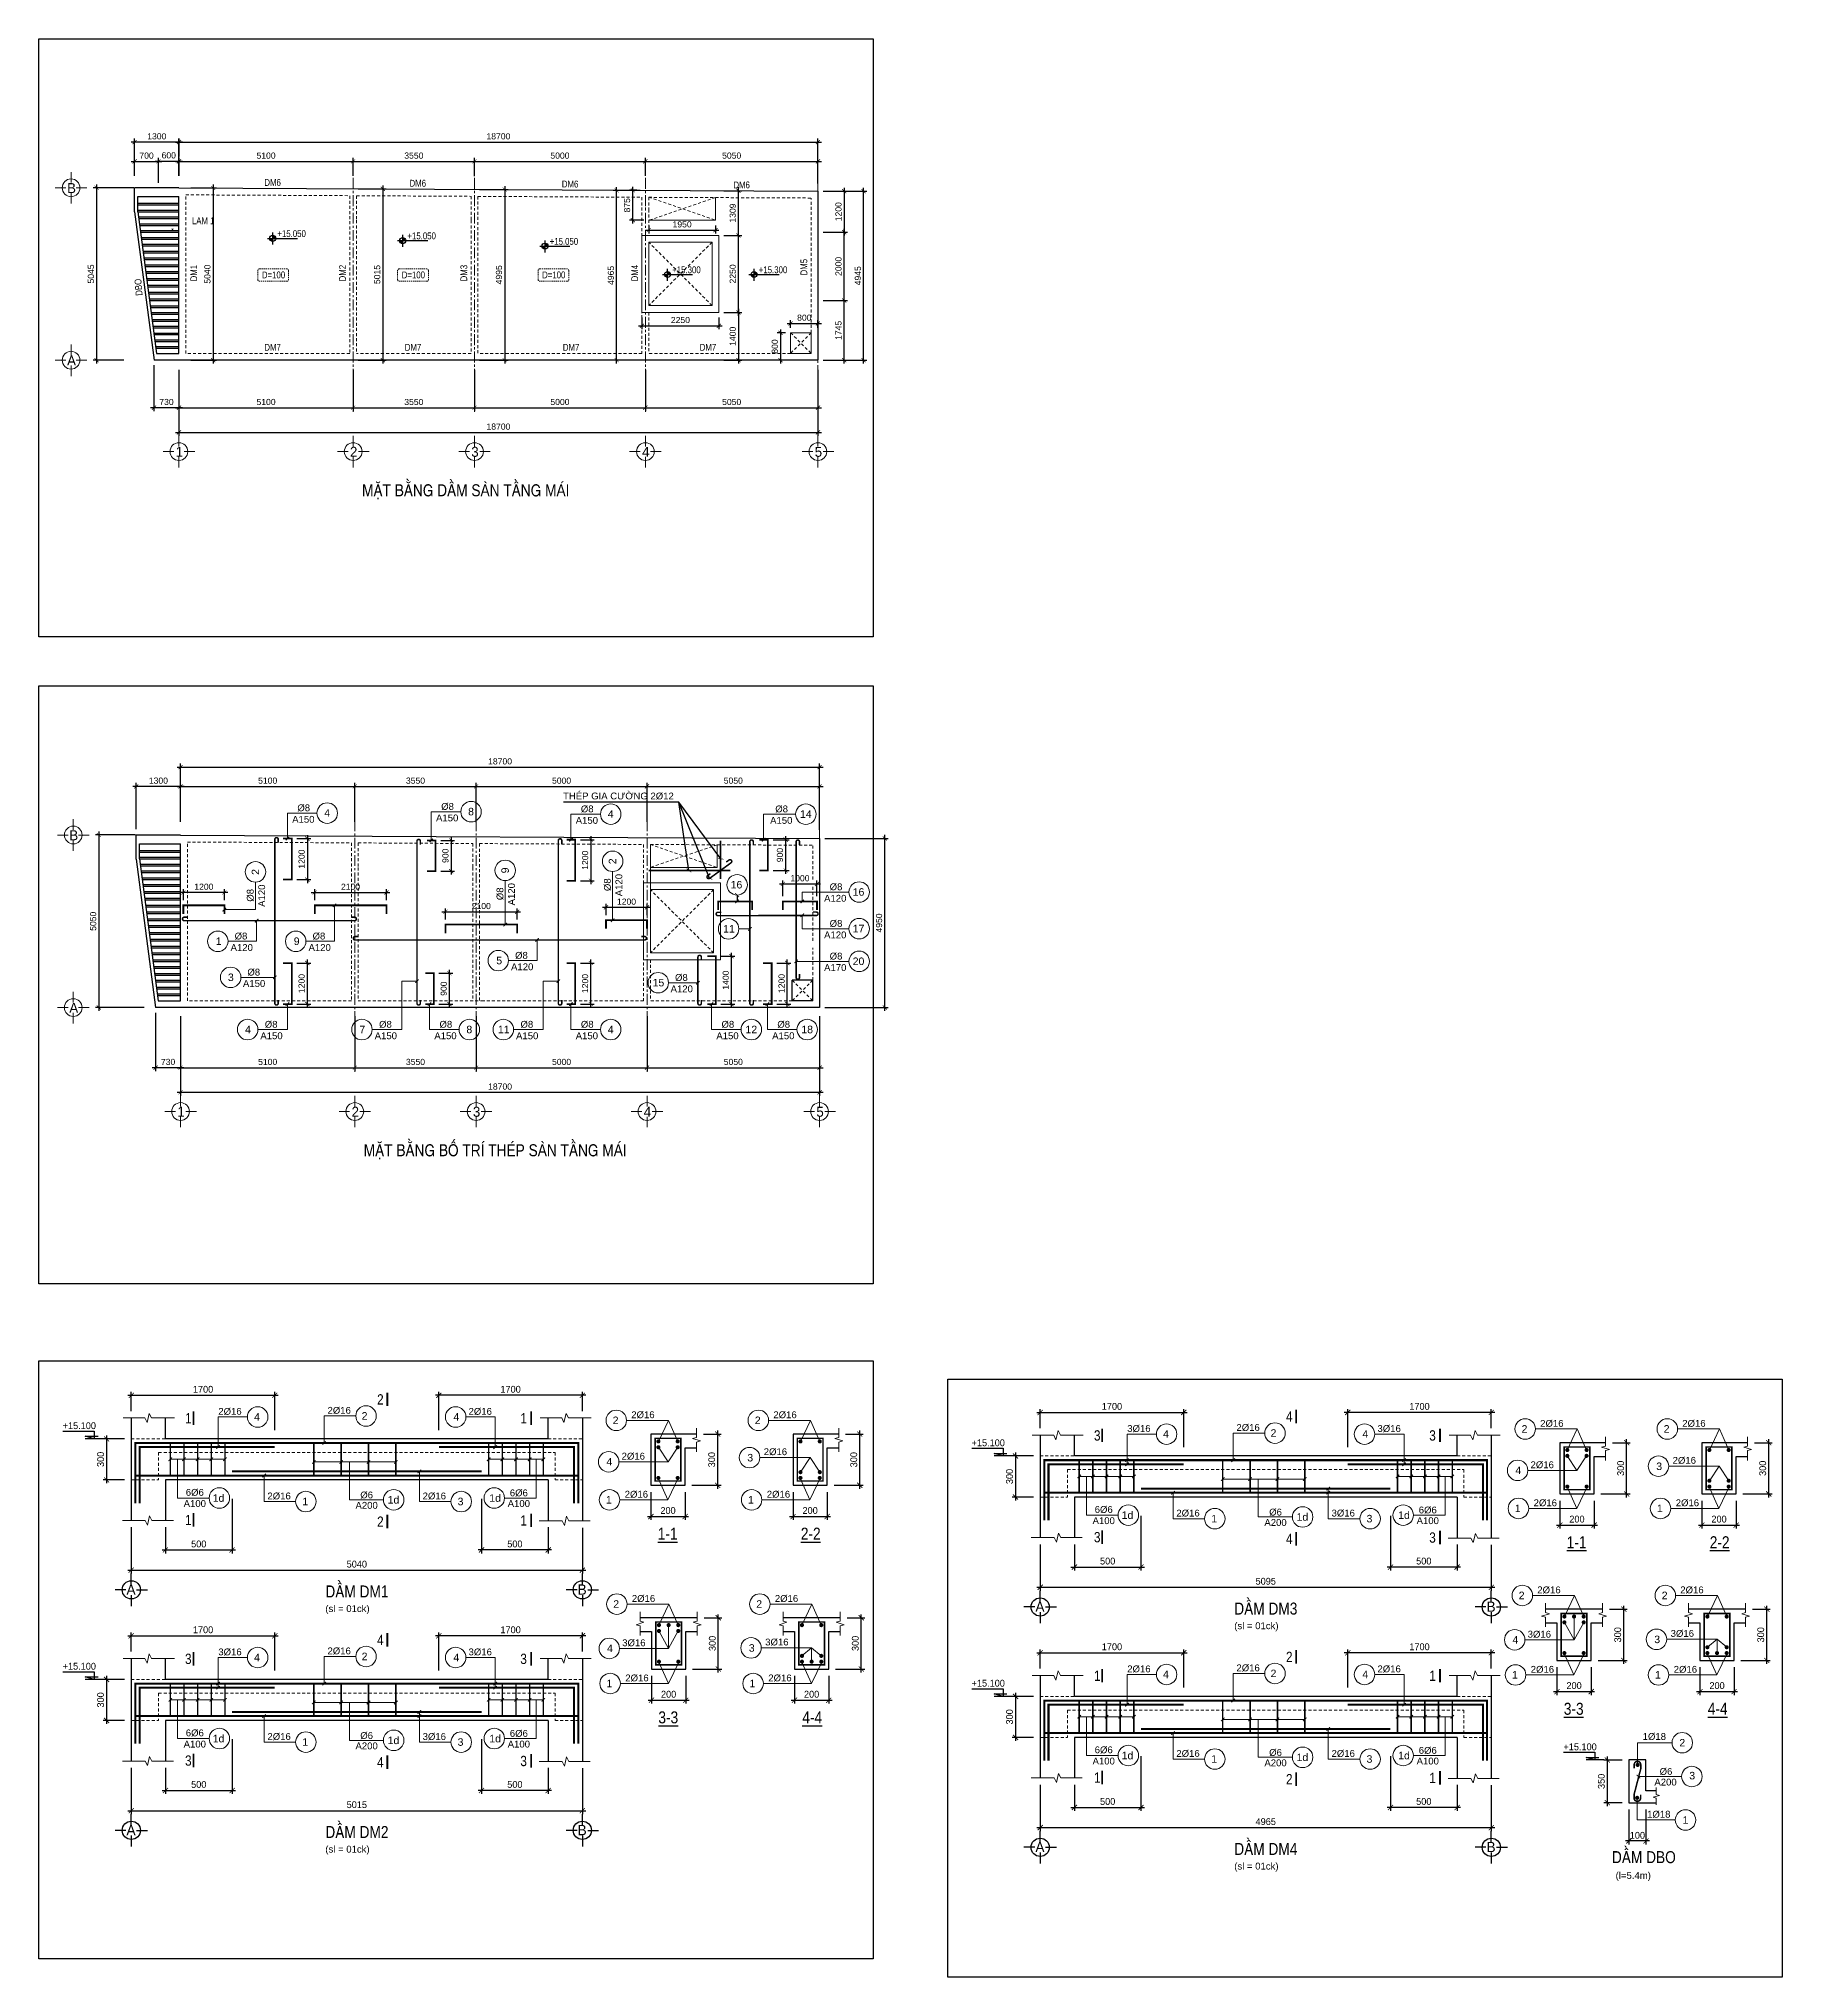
# Model space of a CAD drawing. Header units: millimetres. Extents: x -559287 to -299624, y 2351330 to 2655682.
# Drawn here: x -535995 to -484977, y 2387725 to 2444448 of the extents above; entities that cross this region are included whole.
import ezdxf
from ezdxf.enums import TextEntityAlignment as Align

# ---------------------------------------------------------------- set-up
doc = ezdxf.new("R2010")
doc.units = ezdxf.units.MM
doc.header["$LTSCALE"] = 10
for name, pattern in [('ACAD_ISO04W100', [30, 24, -3, 0, -3]), ('CENTER', [50.8, 31.75, -6.35, 6.35, -6.35]), ('HIDDEN', [0.3, 0.175, -0.125]), ('HIDDENX2', [0.75, 0.5, -0.25])]:
    doc.linetypes.add(name, pattern=pattern)
doc.layers.get('0').update_dxf_attribs({"lineweight": 20})
doc.layers.get('Defpoints').update_dxf_attribs({"lineweight": 20})
for name, color, linetype, lineweight in [('Dim', 251, 'Continuous', 15), ('kata_text', 7, 'Continuous', 30), ('Net khuat', 76, 'HIDDENX2', 15), ('Net manh', 8, 'Continuous', 13), ('Net thay', 4, 'Continuous', 25), ('Net-thay', 252, 'Continuous', 9), ('Text', 54, 'Continuous', 25), ('Thep dai', 2, 'Continuous', 50), ('Thep doc', 140, 'Continuous', 60), ('Tim', 144, 'CENTER', 9), ('Tuong', 1, 'Continuous', 30)]:
    doc.layers.add(name, color=color, linetype=linetype, lineweight=lineweight)
doc.layers.add('ththep', color=3, linetype='Continuous')
doc.styles.add('HELVE', font='VHAVAN.TTF', dxfattribs={"height": 800})
doc.styles.add('IN-NHO', font='VHELVEN.TTF', dxfattribs={"height": 200})
doc.styles.add('kata_text', font='VHELVCN.TTF')
doc.styles.add('NGHIA5', font='arial_0.ttf', dxfattribs={"height": 180})
doc.styles.get("Standard").update_dxf_attribs({"font": 'nghia5.shx', "height": 200})
doc.styles.add('STYLE1-S1', font='VHARIALN.TTF')
doc.styles.add('TEXT', font='VHELVCN.TTF')
doc.dimstyles.new('dim100', dxfattribs={"dimscale": 100, "dimtxt": 180, "dimasz": 1.2, "dimexe": 1, "dimexo": 1.5, "dimgap": 0.75, "dimtad": 1, "dimdec": 0, "dimzin": 0, "dimdsep": 46, "dimtxsty": 'NGHIA5', "dimblk1": 'ARCHTICK', "dimblk2": 'ARCHTICK', "dimsah": 1, "dimcen": 0.09, "dimdle": 1, "dimclrd": 256, "dimclre": 256, "dimclrt": 54, "dimadec": 0, "dimazin": 0, "dimtfac": 1, "dimtdec": 0, "dimtofl": 0, "dimtmove": 2, "dimatfit": 3, "dimfxl": 0, "dimtolj": 1, "dimtzin": 0, "dimarcsym": 0})
doc.dimstyles.new('dim20', dxfattribs={"dimscale": 100, "dimtxt": 200, "dimasz": 1.5, "dimexe": 1, "dimexo": 2, "dimgap": 0.75, "dimtad": 1, "dimdec": 0, "dimlfac": 0.2, "dimzin": 0, "dimdsep": 46, "dimtxsty": 'Standard', "dimblk1": 'ARCHTICK', "dimblk2": 'ARCHTICK', "dimsah": 1, "dimcen": 0.09, "dimdle": 1, "dimclrd": 256, "dimclre": 256, "dimclrt": 54, "dimadec": 0, "dimazin": 0, "dimtfac": 1, "dimtdec": 0, "dimtofl": 0, "dimtmove": 2, "dimatfit": 3, "dimfxl": 0, "dimtolj": 1, "dimtzin": 0, "dimarcsym": 0})
doc.dimstyles.new('dim25', dxfattribs={"dimscale": 100, "dimtxt": 200, "dimasz": 1.5, "dimexe": 1, "dimexo": 2, "dimgap": 0.75, "dimtad": 1, "dimdec": 0, "dimlfac": 0.25, "dimzin": 0, "dimdsep": 46, "dimtxsty": 'Standard', "dimblk1": 'ARCHTICK', "dimblk2": 'ARCHTICK', "dimsah": 1, "dimcen": 0.09, "dimdle": 1, "dimclrd": 256, "dimclre": 256, "dimclrt": 54, "dimadec": 0, "dimazin": 0, "dimtfac": 1, "dimtdec": 0, "dimtofl": 0, "dimtmove": 2, "dimatfit": 3, "dimfxl": 0, "dimtolj": 1, "dimtzin": 0, "dimarcsym": 0})

msp = doc.modelspace()

# ---------------------------------------------------------------- texts
at = {"layer": 'Text', "style": 'STYLE1-S1'}
for s, height, p in [('dm6', 200, (-529393.7, 2440143.4)), ('dm6', 200, (-525145.5, 2440120.2)), ('dm6', 200, (-520688.2, 2440095.9)), ('dm6', 200, (-515669.9, 2440071)), ('lam 1', 200, (-531513.3, 2439022.1)), ('d=100', 200, (-529465.7, 2437437.5)), ('d=100', 200, (-525373.7, 2437437.5)), ('d=100', 200, (-521266.1, 2437437.5)), ('dm7', 200, (-529393.7, 2435318.7)), ('dm7', 200, (-525284.3, 2435318.7)), ('dm7', 200, (-520658.9, 2435318.7)), ('dm7', 200, (-516654.4, 2435318.7)), ('mÆt b»ng DÇM sµn tÇng m¸i', 350, (-526533.9, 2431060.2)), ('mÆt b»ng bè trÝ thÐp sµn tÇng m¸i', 350, (-526486.3, 2411748.5)), ('DÇM DBo', 350, (-489959.4, 2391063.7, -1737.8))]:
    msp.add_text(s, height=height, dxfattribs=at).set_placement(p)
for s, rotation, p in [('dm5', 90, (-513506.8, 2437521.9)), ('DBO', 94.64347, (-532956.6, 2436935.9)), ('dm1', 90, (-531360.1, 2437348)), ('dm2', 90, (-527006.9, 2437348)), ('dm3', 90, (-523456.9, 2437348)), ('dm4', 90, (-518456.9, 2437348))]:
    msp.add_text(s, height=200, rotation=rotation, dxfattribs=at).set_placement(p)
at = {"layer": 'Text', "ltscale": 3, "style": 'NGHIA5'}
for s, p in [('%%C8', (-524032.8, 2421884.2)), ('THÉP GIA CƯỜNG 2%%C12', (-519032.7, 2422190.2)), ('A150', (-528252.5, 2421507.7)), ('%%C8', (-528242, 2421843.6)), ('A150', (-524043.3, 2421548.3)), ('A150', (-519956.3, 2421476.4)), ('%%C8', (-519945.8, 2421812.3)), ('A150', (-514267.8, 2421475.7)), ('%%C8', (-514257.3, 2421811.6)), ('A120', (-512687.6, 2419197)), ('%%C8', (-512665.6, 2419532.9)), ('%%C8', (-512665.6, 2418460.8)), ('%%C8', (-530077.5, 2418091.8)), ('%%C8', (-527796.9, 2418091.8)), ('A120', (-512687.6, 2418124.9)), ('A120', (-530055.6, 2417755.9)), ('A120', (-527774.9, 2417755.9)), ('%%C8', (-521870.4, 2417527.2)), ('%%C8', (-512665.6, 2417504.8)), ('%%C8', (-529703.9, 2417035.9)), ('A120', (-521848.4, 2417191.3)), ('%%C8', (-517190.6, 2416879.8)), ('A170', (-512687.6, 2417168.9)), ('A150', (-529693.4, 2416702.9)), ('A120', (-517180, 2416546.9)), ('A150', (-529184.2, 2415173)), ('%%C8', (-529194.7, 2415508.9)), ('A150', (-525839.4, 2415173)), ('%%C8', (-525849.9, 2415508.9)), ('A150', (-524093.6, 2415173)), ('%%C8', (-524083, 2415508.9)), ('A150', (-521702.2, 2415173)), ('%%C8', (-521712.7, 2415508.9)), ('A150', (-519956.3, 2415173)), ('%%C8', (-519945.8, 2415508.9)), ('A150', (-515841.4, 2415173)), ('%%C8', (-515830.9, 2415508.9)), ('A150', (-514207.3, 2415173)), ('%%C8', (-514196.7, 2415508.9)), ('2%%C16', (-530399.2, 2404182.7)), ('2%%C16', (-527203.9, 2404212.7)), ('2%%C16', (-523076.5, 2404182.7)), ('2%%C16', (-518315.5, 2404083.5)), ('2%%C16', (-514157.5, 2404083.5)), ('2%%C16', (-500606.8, 2403711.4)), ('2%%C16', (-491718.5, 2403831.9)), ('2%%C16', (-487560.5, 2403831.9)), ('3%%C16', (-503802.1, 2403681.4)), ('3%%C16', (-496479.4, 2403681.4)), ('2%%C16', (-518597.6, 2402871.8)), ('2%%C16', (-514439.6, 2403001.6)), ('2%%C16', (-492000.5, 2402620.2)), ('2%%C16', (-487842.5, 2402750)), ('A100', (-531428.9, 2401485.4)), ('6%%C6', (-531428.9, 2401813.3)), ('2%%C16', (-528962.2, 2401707.6)), ('%%C6', (-526400.8, 2401736.3)), ('2%%C16', (-524420.4, 2401707.6)), ('A100', (-521946.7, 2401485.4)), ('6%%C6', (-521946.7, 2401798.3)), ('2%%C16', (-518507.5, 2401758.4)), ('2%%C16', (-514349.5, 2401758.4)), ('2%%C16', (-491910.5, 2401506.8)), ('2%%C16', (-487752.5, 2401506.8)), ('A200', (-526400.8, 2401433.3)), ('A100', (-504831.9, 2400984.1)), ('6%%C6', (-504831.9, 2401312.1)), ('2%%C16', (-502365.1, 2401206.3)), ('A200', (-499803.7, 2400932)), ('%%C6', (-499803.7, 2401235.1)), ('3%%C16', (-497823.3, 2401206.3)), ('A100', (-495349.7, 2400984.1)), ('6%%C6', (-495349.7, 2401297.1)), ('2%%C16', (-518298.4, 2398707.9)), ('2%%C16', (-514114.1, 2398707.9)), ('2%%C16', (-491802.7, 2398959.6)), ('2%%C16', (-487618.5, 2398959.6)), ('3%%C16', (-492084.8, 2397662.4)), ('3%%C16', (-487900.5, 2397685.1)), ('3%%C16', (-530399.2, 2397144.1)), ('2%%C16', (-527203.9, 2397174.1)), ('3%%C16', (-523076.5, 2397144.1)), ('3%%C16', (-518580.5, 2397410.7)), ('3%%C16', (-514396.2, 2397433.4)), ('2%%C16', (-518490.4, 2396382.9)), ('2%%C16', (-514306.1, 2396382.9)), ('2%%C16', (-503802.1, 2396647.8)), ('2%%C16', (-500606.8, 2396677.8)), ('2%%C16', (-496479.4, 2396647.8)), ('2%%C16', (-491994.7, 2396634.6)), ('2%%C16', (-487810.5, 2396634.6)), ('6%%C6', (-531428.9, 2394774.8)), ('2%%C16', (-528962.2, 2394669)), ('%%C6', (-526400.8, 2394697.8)), ('3%%C16', (-524420.4, 2394669)), ('6%%C6', (-521946.7, 2394759.8)), ('A100', (-531428.9, 2394446.8)), ('A200', (-526400.8, 2394394.7)), ('A100', (-521946.7, 2394446.8)), ('6%%C6', (-504831.9, 2394278.4)), ('2%%C16', (-502365.1, 2394172.6)), ('%%C6', (-499803.7, 2394201.4)), ('2%%C16', (-497823.3, 2394172.6)), ('6%%C6', (-495349.7, 2394263.4)), ('A100', (-504831.9, 2393950.4)), ('A200', (-499803.7, 2393898.3)), ('A100', (-495349.7, 2393950.4))]:
    msp.add_text(s, height=200, dxfattribs=at).set_placement(p, align=Align.CENTER)
at = {"layer": 'Text'}
for s, height, style, p in [('4', 220, 'IN-NHO', (-527555, 2421792.5)), ('8', 220, 'IN-NHO', (-523345.8, 2421833.1)), ('4', 220, 'IN-NHO', (-519258.8, 2421761.2)), ('14', 220, 'IN-NHO', (-513548.3, 2421760.5)), ('16', 220, 'IN-NHO', (-515578.2, 2419694)), ('16', 220, 'IN-NHO', (-512006.7, 2419481.8)), ('1', 220, 'IN-NHO', (-530729.1, 2418040.7)), ('9', 220, 'IN-NHO', (-528448.4, 2418040.7)), ('11', 220, 'IN-NHO', (-515796.8, 2418403.7)), ('17', 220, 'IN-NHO', (-512006.7, 2418409.8)), ('5', 220, 'IN-NHO', (-522522, 2417476.1)), ('20', 220, 'IN-NHO', (-512006.7, 2417453.8)), ('3', 220, 'IN-NHO', (-530374.8, 2416984.8)), ('15', 220, 'IN-NHO', (-517861.5, 2416828.8)), ('4', 220, 'IN-NHO', (-529872.5, 2415457.8)), ('7', 220, 'IN-NHO', (-526525.9, 2415457.8)), ('8', 220, 'IN-NHO', (-523396, 2415457.8)), ('11', 220, 'IN-NHO', (-522388.7, 2415457.8)), ('4', 220, 'IN-NHO', (-519258.8, 2415457.8)), ('12', 220, 'IN-NHO', (-515143.9, 2415457.8)), ('18', 220, 'IN-NHO', (-513509.7, 2415457.8)), ('2', 300, 'STYLE1-S1', (-525999.3, 2404633.1)), ('1', 300, 'STYLE1-S1', (-531619, 2404080.4)), ('4', 220, 'IN-NHO', (-529609, 2404120.5)), ('2', 220, 'IN-NHO', (-526461.3, 2404150.5)), ('4', 220, 'IN-NHO', (-523776.7, 2404120.5)), ('1', 300, 'STYLE1-S1', (-521807.6, 2404080.4)), ('2', 220, 'IN-NHO', (-519115.4, 2404021.2)), ('2', 220, 'IN-NHO', (-514957.4, 2404021.2)), ('4', 300, 'STYLE1-S1', (-499402.2, 2404131.8)), ('3', 300, 'STYLE1-S1', (-505022, 2403579.2)), ('4', 220, 'IN-NHO', (-503011.9, 2403619.2)), ('2', 220, 'IN-NHO', (-499864.2, 2403649.2)), ('4', 220, 'IN-NHO', (-497179.7, 2403619.2)), ('3', 300, 'STYLE1-S1', (-495210.6, 2403579.2)), ('2', 220, 'IN-NHO', (-492518.3, 2403769.6)), ('2', 220, 'IN-NHO', (-488360.3, 2403769.6)), ('4', 220, 'IN-NHO', (-519297.8, 2402809.6)), ('3', 220, 'IN-NHO', (-515175.5, 2402927.7)), ('3', 220, 'IN-NHO', (-488578.4, 2402676.1)), ('4', 220, 'IN-NHO', (-492700.8, 2402558)), ('1d', 220, 'IN-NHO', (-530734.2, 2401747.1)), ('1', 220, 'IN-NHO', (-528198.3, 2401645.3)), ('1d', 220, 'IN-NHO', (-525615.5, 2401695)), ('3', 220, 'IN-NHO', (-523652.8, 2401645.3)), ('1d', 220, 'IN-NHO', (-522641.4, 2401747.1)), ('1', 220, 'IN-NHO', (-519313.2, 2401696.2)), ('1', 220, 'IN-NHO', (-515155.2, 2401696.2)), ('1', 300, 'STYLE1-S1', (-531619, 2401103)), ('2', 300, 'STYLE1-S1', (-525999.3, 2401054.9)), ('1', 300, 'STYLE1-S1', (-521807.6, 2401091)), ('1d', 220, 'IN-NHO', (-504137.2, 2401245.9)), ('1', 220, 'IN-NHO', (-501601.3, 2401144.1)), ('1d', 220, 'IN-NHO', (-499018.5, 2401193.8)), ('3', 220, 'IN-NHO', (-497055.8, 2401144.1)), ('1d', 220, 'IN-NHO', (-496044.4, 2401245.9)), ('1', 220, 'IN-NHO', (-492716.2, 2401444.6)), ('1', 220, 'IN-NHO', (-488558.2, 2401444.6)), ('%%U1-1', 350, 'STYLE1-S1', (-517591.4, 2400704.6)), ('%%U2-2', 350, 'STYLE1-S1', (-513405.5, 2400704.6)), ('3', 300, 'STYLE1-S1', (-505022, 2400601.7)), ('4', 300, 'STYLE1-S1', (-499402.2, 2400553.6)), ('3', 300, 'STYLE1-S1', (-495210.6, 2400589.7)), ('%%U1-1', 350, 'STYLE1-S1', (-490994.4, 2400453)), ('%%U2-2', 350, 'STYLE1-S1', (-486808.4, 2400453)), ('2', 220, 'IN-NHO', (-492602.6, 2398897.4)), ('2', 220, 'IN-NHO', (-488418.3, 2398897.4)), ('2', 220, 'IN-NHO', (-519098.3, 2398645.7)), ('2', 220, 'IN-NHO', (-514914, 2398645.7)), ('4', 300, 'STYLE1-S1', (-525999.3, 2397594.5)), ('4', 220, 'IN-NHO', (-492785.1, 2397600.2)), ('3', 220, 'IN-NHO', (-488636.4, 2397611.1)), ('3', 300, 'STYLE1-S1', (-531619, 2397041.9)), ('4', 220, 'IN-NHO', (-529609, 2397081.9)), ('2', 220, 'IN-NHO', (-526461.3, 2397111.9)), ('4', 220, 'IN-NHO', (-523776.7, 2397081.9)), ('3', 300, 'STYLE1-S1', (-521807.6, 2397041.9)), ('4', 220, 'IN-NHO', (-519280.7, 2397348.5)), ('3', 220, 'IN-NHO', (-515132.1, 2397359.4)), ('2', 300, 'STYLE1-S1', (-499402.2, 2397098.1)), ('1', 300, 'STYLE1-S1', (-505022, 2396545.5)), ('4', 220, 'IN-NHO', (-503011.9, 2396585.5)), ('2', 220, 'IN-NHO', (-499864.2, 2396615.5)), ('4', 220, 'IN-NHO', (-497179.7, 2396585.5)), ('1', 300, 'STYLE1-S1', (-495210.6, 2396545.5)), ('1', 220, 'IN-NHO', (-492800.5, 2396572.4)), ('1', 220, 'IN-NHO', (-488616.2, 2396572.4)), ('1', 220, 'IN-NHO', (-519296.1, 2396320.7)), ('1', 220, 'IN-NHO', (-515111.9, 2396320.7)), ('%%U3-3', 350, 'STYLE1-S1', (-517574.3, 2395329.1)), ('%%U4-4', 350, 'STYLE1-S1', (-513362.1, 2395329.1)), ('%%U3-3', 350, 'STYLE1-S1', (-491078.7, 2395580.8)), ('%%U4-4', 350, 'STYLE1-S1', (-486866.4, 2395580.8)), ('1d', 220, 'IN-NHO', (-530734.2, 2394708.6)), ('1', 220, 'IN-NHO', (-528198.3, 2394606.8)), ('1d', 220, 'IN-NHO', (-525615.5, 2394656.5)), ('3', 220, 'IN-NHO', (-523652.8, 2394606.8)), ('1d', 220, 'IN-NHO', (-522641.4, 2394708.6)), ('1d', 220, 'IN-NHO', (-504137.2, 2394212.2)), ('1d', 220, 'IN-NHO', (-499018.5, 2394160.1)), ('1d', 220, 'IN-NHO', (-496044.4, 2394212.2)), ('2', 220, 'IN-NHO', (-487902.3, 2394587.2)), ('3', 300, 'STYLE1-S1', (-531619, 2394064.5)), ('4', 300, 'STYLE1-S1', (-525999.3, 2394016.3)), ('3', 300, 'STYLE1-S1', (-521807.6, 2394052.5)), ('1', 300, 'STYLE1-S1', (-505022, 2393568.1)), ('1', 220, 'IN-NHO', (-501601.3, 2394110.4)), ('3', 220, 'IN-NHO', (-497055.8, 2394110.4)), ('3', 220, 'IN-NHO', (-487610.9, 2393623.7)), ('2', 300, 'STYLE1-S1', (-499402.2, 2393519.9)), ('1', 300, 'STYLE1-S1', (-495210.6, 2393556.1)), ('1', 220, 'IN-NHO', (-487807.4, 2392325.7))]:
    msp.add_text(s, height=height, dxfattribs=dict(at, style=style)).set_placement(p, align=Align.MIDDLE_CENTER)
at = {"layer": 'Text', "style": 'IN-NHO'}
for s, p in [('2', (-519205.2, 2420378.9)), ('2', (-529655.9, 2420067.9)), ('9', (-522348.3, 2420112.1))]:
    msp.add_text(s, height=220, rotation=90, dxfattribs=at).set_placement(p, align=Align.MIDDLE_CENTER)
at = {"layer": 'Text', "ltscale": 3, "style": 'NGHIA5'}
for s, p in [('%%C8', (-519256.3, 2419693.7)), ('A120', (-518920.4, 2419683.2)), ('%%C8', (-529707, 2419382.8)), ('A120', (-529371, 2419372.2)), ('%%C8', (-522399.4, 2419426.9)), ('A120', (-522063.5, 2419416.4))]:
    msp.add_text(s, height=200, rotation=90, dxfattribs=at).set_placement(p, align=Align.CENTER)
at = {"layer": 'Text', "style": 'STYLE1-S1'}
for s, p in [('DÇM Dm1', (-525761.8, 2398837.7)), ('DÇM Dm3', (-499164.7, 2398336.4)), ('DÇM Dm2', (-525761.8, 2391799.1)), ('DÇM Dm4', (-499164.7, 2391302.7))]:
    msp.add_text(s, height=350, dxfattribs=at).set_placement(p, align=Align.RIGHT)
at = {"layer": 'Text', "ltscale": 3, "style": 'NGHIA5'}
for s, p in [('(sl = 01ck)', (-527609.5, 2398410.8)), ('(sl = 01ck)', (-501012.4, 2397909.6)), ('(sl = 01ck)', (-527609.5, 2391372.3)), ('(sl = 01ck)', (-501012.4, 2390875.9)), ('(l=5.4m)', (-489852, 2390603))]:
    msp.add_text(s, height=200, dxfattribs=at).set_placement(p)
for s, p in [('1%%C18', (-489061.8, 2394609.6)), ('%%c6', (-488564.6, 2393586)), ('1%%C18', (-488931.3, 2392335.1))]:
    msp.add_text(s, height=200, dxfattribs=at).set_placement(p, align=Align.BOTTOM_LEFT)
msp.add_text('A200', height=200, dxfattribs=at).set_placement((-488391.6, 2393275), align=Align.BOTTOM_CENTER)

# ---------------------------------------------------------------- blocks, each defined once
blk = doc.blocks.new('_ARCHTICK')
at = {"color": 0, "linetype": 'ByBlock', "const_width": 0.15}
blk.add_lwpolyline([(-0.5, -0.5), (0.5, 0.5)], dxfattribs=at)
blk = doc.blocks.new('*D428')
at = {"layer": 'Defpoints', "color": 0, "transparency": 16777216}
for p in [(-531894, 2434912), (-526794, 2434912), (-526794, 2433652)]:
    blk.add_point(p, dxfattribs=at)
at = {"layer": 'Dim', "lineweight": -2, "transparency": 16777216}
for p, q in [((-531894, 2434762), (-531894, 2433552)), ((-526794, 2434762), (-526794, 2433552)), ((-531994, 2433652), (-526694, 2433652))]:
    blk.add_line(p, q, dxfattribs=at)
at = {"layer": 'Dim', "lineweight": -2, "transparency": 16777216, "xscale": 120, "yscale": 120, "zscale": 120, "rotation": 180}
blk.add_blockref('_ARCHTICK', (-531894, 2433652), dxfattribs=at)
at = {"layer": 'Dim', "lineweight": -2, "transparency": 16777216, "xscale": 120, "yscale": 120, "zscale": 120}
blk.add_blockref('_ARCHTICK', (-526794, 2433652), dxfattribs=at)
at = {"layer": 'Dim', "color": 54, "transparency": 16777216, "insert": (-529344, 2433818), "char_height": 180, "attachment_point": 5, "style": 'NGHIA5'}
blk.add_mtext('\\A1;5100', dxfattribs=at)
blk = doc.blocks.new('*D429')
at = {"layer": 'Defpoints', "color": 0, "transparency": 16777216}
for p in [(-526794, 2434912), (-523244, 2434912), (-523244, 2433652)]:
    blk.add_point(p, dxfattribs=at)
at = {"layer": 'Dim', "lineweight": -2, "transparency": 16777216}
for p, q in [((-526794, 2434762), (-526794, 2433552)), ((-523244, 2434762), (-523244, 2433552)), ((-526894, 2433652), (-523144, 2433652))]:
    blk.add_line(p, q, dxfattribs=at)
at = {"layer": 'Dim', "lineweight": -2, "transparency": 16777216, "xscale": 120, "yscale": 120, "zscale": 120, "rotation": 180}
blk.add_blockref('_ARCHTICK', (-526794, 2433652), dxfattribs=at)
at = {"layer": 'Dim', "lineweight": -2, "transparency": 16777216, "xscale": 120, "yscale": 120, "zscale": 120}
blk.add_blockref('_ARCHTICK', (-523244, 2433652), dxfattribs=at)
at = {"layer": 'Dim', "color": 54, "transparency": 16777216, "insert": (-525019, 2433818), "char_height": 180, "attachment_point": 5, "style": 'NGHIA5'}
blk.add_mtext('\\A1;3550', dxfattribs=at)
blk = doc.blocks.new('*D430')
at = {"layer": 'Defpoints', "color": 0, "transparency": 16777216}
for p in [(-523244, 2434912), (-518244, 2434912), (-518244, 2433652)]:
    blk.add_point(p, dxfattribs=at)
at = {"layer": 'Dim', "lineweight": -2, "transparency": 16777216}
for p, q in [((-523244, 2434762), (-523244, 2433552)), ((-518244, 2434762), (-518244, 2433552)), ((-523344, 2433652), (-518144, 2433652))]:
    blk.add_line(p, q, dxfattribs=at)
at = {"layer": 'Dim', "lineweight": -2, "transparency": 16777216, "xscale": 120, "yscale": 120, "zscale": 120, "rotation": 180}
blk.add_blockref('_ARCHTICK', (-523244, 2433652), dxfattribs=at)
at = {"layer": 'Dim', "lineweight": -2, "transparency": 16777216, "xscale": 120, "yscale": 120, "zscale": 120}
blk.add_blockref('_ARCHTICK', (-518244, 2433652), dxfattribs=at)
at = {"layer": 'Dim', "color": 54, "transparency": 16777216, "insert": (-520744, 2433818), "char_height": 180, "attachment_point": 5, "style": 'NGHIA5'}
blk.add_mtext('\\A1;5000', dxfattribs=at)
blk = doc.blocks.new('*D431')
at = {"layer": 'Defpoints', "color": 0, "transparency": 16777216}
for p in [(-518244, 2434912), (-513194, 2434912), (-513194, 2433652)]:
    blk.add_point(p, dxfattribs=at)
at = {"layer": 'Dim', "lineweight": -2, "transparency": 16777216}
for p, q in [((-518244, 2434762), (-518244, 2433552)), ((-513194, 2434762), (-513194, 2433552)), ((-518344, 2433652), (-513094, 2433652))]:
    blk.add_line(p, q, dxfattribs=at)
at = {"layer": 'Dim', "lineweight": -2, "transparency": 16777216, "xscale": 120, "yscale": 120, "zscale": 120, "rotation": 180}
blk.add_blockref('_ARCHTICK', (-518244, 2433652), dxfattribs=at)
at = {"layer": 'Dim', "lineweight": -2, "transparency": 16777216, "xscale": 120, "yscale": 120, "zscale": 120}
blk.add_blockref('_ARCHTICK', (-513194, 2433652), dxfattribs=at)
at = {"layer": 'Dim', "color": 54, "transparency": 16777216, "insert": (-515719, 2433818), "char_height": 180, "attachment_point": 5, "style": 'NGHIA5'}
blk.add_mtext('\\A1;5050', dxfattribs=at)
blk = doc.blocks.new('*D432')
at = {"layer": 'Defpoints', "color": 0, "transparency": 16777216}
for p in [(-531894, 2434912), (-513194, 2434912), (-513194, 2432931)]:
    blk.add_point(p, dxfattribs=at)
at = {"layer": 'Dim', "lineweight": -2, "transparency": 16777216}
for p, q in [((-531894, 2434762), (-531894, 2432831)), ((-513194, 2434762), (-513194, 2432831)), ((-531994, 2432931), (-513094, 2432931))]:
    blk.add_line(p, q, dxfattribs=at)
at = {"layer": 'Dim', "lineweight": -2, "transparency": 16777216, "xscale": 120, "yscale": 120, "zscale": 120, "rotation": 180}
blk.add_blockref('_ARCHTICK', (-531894, 2432931), dxfattribs=at)
at = {"layer": 'Dim', "lineweight": -2, "transparency": 16777216, "xscale": 120, "yscale": 120, "zscale": 120}
blk.add_blockref('_ARCHTICK', (-513194, 2432931), dxfattribs=at)
at = {"layer": 'Dim', "color": 54, "transparency": 16777216, "insert": (-522544, 2433098), "char_height": 180, "attachment_point": 5, "style": 'NGHIA5'}
blk.add_mtext('\\A1;18700', dxfattribs=at)
blk = doc.blocks.new('truc ngang-helve')
for points in [[(0, -4.8), (0, 0)], [(-2.33, -7.13), (-7.13, -7.13)], [(2.33, -7.13), (7.13, -7.13)], [(0, -9.45), (0, -14.26)]]:
    blk.add_lwpolyline(points)
blk.add_circle((0, -7.13), 4)
at = {"style": 'HELVE'}
blk.add_attdef('A', text='', height=4.5, dxfattribs=at).set_placement((0.03, -7.01), align=Align.MIDDLE_CENTER)
blk = doc.blocks.new('*D433')
at = {"layer": 'Defpoints', "color": 0, "transparency": 16777216}
for p in [(-533064, 2440087), (-534302, 2435042), (-533353, 2435042)]:
    blk.add_point(p, dxfattribs=at)
at = {"layer": 'Dim', "lineweight": -2, "transparency": 16777216}
for p, q in [((-533214, 2440087), (-534402, 2440087)), ((-534302, 2440187), (-534302, 2434942)), ((-533503, 2435042), (-534402, 2435042))]:
    blk.add_line(p, q, dxfattribs=at)
at = {"layer": 'Dim', "lineweight": -2, "transparency": 16777216, "xscale": 120, "yscale": 120, "zscale": 120}
for p, rotation in [((-534302, 2440087), 90), ((-534302, 2435042), 270)]:
    blk.add_blockref('_ARCHTICK', p, dxfattribs=dict(at, rotation=rotation))
at = {"layer": 'Dim', "color": 54, "transparency": 16777216, "insert": (-534469, 2437565), "char_height": 180, "attachment_point": 5, "rotation": 90, "style": 'NGHIA5'}
blk.add_mtext('\\A1;5045', dxfattribs=at)
blk = doc.blocks.new('*D434')
at = {"layer": 'Defpoints', "color": 0, "transparency": 16777216}
for p in [(-526794, 2440861), (-531894, 2440286), (-526794, 2440286)]:
    blk.add_point(p, dxfattribs=at)
at = {"layer": 'Dim', "lineweight": -2, "transparency": 16777216}
for p, q in [((-531994, 2440861), (-526694, 2440861)), ((-531894, 2440436), (-531894, 2440961)), ((-526794, 2440436), (-526794, 2440961))]:
    blk.add_line(p, q, dxfattribs=at)
at = {"layer": 'Dim', "lineweight": -2, "transparency": 16777216, "xscale": 120, "yscale": 120, "zscale": 120, "rotation": 180}
blk.add_blockref('_ARCHTICK', (-531894, 2440861), dxfattribs=at)
at = {"layer": 'Dim', "lineweight": -2, "transparency": 16777216, "xscale": 120, "yscale": 120, "zscale": 120}
blk.add_blockref('_ARCHTICK', (-526794, 2440861), dxfattribs=at)
at = {"layer": 'Dim', "color": 54, "transparency": 16777216, "insert": (-529344, 2441028), "char_height": 180, "attachment_point": 5, "style": 'NGHIA5'}
blk.add_mtext('\\A1;5100', dxfattribs=at)
blk = doc.blocks.new('*D435')
at = {"layer": 'Defpoints', "color": 0, "transparency": 16777216}
for p in [(-523244, 2440861), (-526794, 2440286), (-523244, 2440280)]:
    blk.add_point(p, dxfattribs=at)
at = {"layer": 'Dim', "lineweight": -2, "transparency": 16777216}
for p, q in [((-526894, 2440861), (-523144, 2440861)), ((-526794, 2440436), (-526794, 2440961)), ((-523244, 2440430), (-523244, 2440961))]:
    blk.add_line(p, q, dxfattribs=at)
at = {"layer": 'Dim', "lineweight": -2, "transparency": 16777216, "xscale": 120, "yscale": 120, "zscale": 120, "rotation": 180}
blk.add_blockref('_ARCHTICK', (-526794, 2440861), dxfattribs=at)
at = {"layer": 'Dim', "lineweight": -2, "transparency": 16777216, "xscale": 120, "yscale": 120, "zscale": 120}
blk.add_blockref('_ARCHTICK', (-523244, 2440861), dxfattribs=at)
at = {"layer": 'Dim', "color": 54, "transparency": 16777216, "insert": (-525019, 2441028), "char_height": 180, "attachment_point": 5, "style": 'NGHIA5'}
blk.add_mtext('\\A1;3550', dxfattribs=at)
blk = doc.blocks.new('*D436')
at = {"layer": 'Defpoints', "color": 0, "transparency": 16777216}
for p in [(-518244, 2440861), (-523244, 2440280), (-518244, 2440286)]:
    blk.add_point(p, dxfattribs=at)
at = {"layer": 'Dim', "lineweight": -2, "transparency": 16777216}
for p, q in [((-523344, 2440861), (-518144, 2440861)), ((-523244, 2440430), (-523244, 2440961)), ((-518244, 2440436), (-518244, 2440961))]:
    blk.add_line(p, q, dxfattribs=at)
at = {"layer": 'Dim', "lineweight": -2, "transparency": 16777216, "xscale": 120, "yscale": 120, "zscale": 120, "rotation": 180}
blk.add_blockref('_ARCHTICK', (-523244, 2440861), dxfattribs=at)
at = {"layer": 'Dim', "lineweight": -2, "transparency": 16777216, "xscale": 120, "yscale": 120, "zscale": 120}
blk.add_blockref('_ARCHTICK', (-518244, 2440861), dxfattribs=at)
at = {"layer": 'Dim', "color": 54, "transparency": 16777216, "insert": (-520744, 2441028), "char_height": 180, "attachment_point": 5, "style": 'NGHIA5'}
blk.add_mtext('\\A1;5000', dxfattribs=at)
blk = doc.blocks.new('*D437')
at = {"layer": 'Defpoints', "color": 0, "transparency": 16777216}
for p in [(-513194, 2440861), (-518244, 2440286), (-513194, 2440058)]:
    blk.add_point(p, dxfattribs=at)
at = {"layer": 'Dim', "lineweight": -2, "transparency": 16777216}
for p, q in [((-518344, 2440861), (-513094, 2440861)), ((-518244, 2440436), (-518244, 2440961)), ((-513194, 2440208), (-513194, 2440961))]:
    blk.add_line(p, q, dxfattribs=at)
at = {"layer": 'Dim', "lineweight": -2, "transparency": 16777216, "xscale": 120, "yscale": 120, "zscale": 120, "rotation": 180}
blk.add_blockref('_ARCHTICK', (-518244, 2440861), dxfattribs=at)
at = {"layer": 'Dim', "lineweight": -2, "transparency": 16777216, "xscale": 120, "yscale": 120, "zscale": 120}
blk.add_blockref('_ARCHTICK', (-513194, 2440861), dxfattribs=at)
at = {"layer": 'Dim', "color": 54, "transparency": 16777216, "insert": (-515719, 2441028), "char_height": 180, "attachment_point": 5, "style": 'NGHIA5'}
blk.add_mtext('\\A1;5050', dxfattribs=at)
blk = doc.blocks.new('*D438')
at = {"layer": 'Defpoints', "color": 0, "transparency": 16777216}
for p in [(-513194, 2441425), (-531894, 2440286), (-513194, 2440122)]:
    blk.add_point(p, dxfattribs=at)
at = {"layer": 'Dim', "lineweight": -2, "transparency": 16777216}
for p, q in [((-531994, 2441425), (-513094, 2441425)), ((-531894, 2440436), (-531894, 2441525)), ((-513194, 2440272), (-513194, 2441525))]:
    blk.add_line(p, q, dxfattribs=at)
at = {"layer": 'Dim', "lineweight": -2, "transparency": 16777216, "xscale": 120, "yscale": 120, "zscale": 120, "rotation": 180}
blk.add_blockref('_ARCHTICK', (-531894, 2441425), dxfattribs=at)
at = {"layer": 'Dim', "lineweight": -2, "transparency": 16777216, "xscale": 120, "yscale": 120, "zscale": 120}
blk.add_blockref('_ARCHTICK', (-513194, 2441425), dxfattribs=at)
at = {"layer": 'Dim', "color": 54, "transparency": 16777216, "insert": (-522544, 2441592), "char_height": 180, "attachment_point": 5, "style": 'NGHIA5'}
blk.add_mtext('\\A1;18700', dxfattribs=at)
blk = doc.blocks.new('*D439')
at = {"layer": 'Defpoints', "color": 0, "transparency": 16777216}
for p in [(-513194, 2436787), (-512426, 2436787), (-513194, 2435042)]:
    blk.add_point(p, dxfattribs=at)
at = {"layer": 'Dim', "lineweight": -2, "transparency": 16777216}
for p, q in [((-512426, 2434942), (-512426, 2436887)), ((-513044, 2436787), (-512326, 2436787)), ((-513044, 2435042), (-512326, 2435042))]:
    blk.add_line(p, q, dxfattribs=at)
at = {"layer": 'Dim', "lineweight": -2, "transparency": 16777216, "xscale": 120, "yscale": 120, "zscale": 120}
for p, rotation in [((-512426, 2436787), 90), ((-512426, 2435042), 270)]:
    blk.add_blockref('_ARCHTICK', p, dxfattribs=dict(at, rotation=rotation))
at = {"layer": 'Dim', "color": 54, "transparency": 16777216, "insert": (-512593, 2435914), "char_height": 180, "attachment_point": 5, "rotation": 90, "style": 'NGHIA5'}
blk.add_mtext('\\A1;1745', dxfattribs=at)
blk = doc.blocks.new('*D440')
at = {"layer": 'Defpoints', "color": 0, "transparency": 16777216}
for p in [(-513194, 2438787), (-512426, 2438787), (-513194, 2436787)]:
    blk.add_point(p, dxfattribs=at)
at = {"layer": 'Dim', "lineweight": -2, "transparency": 16777216}
for p, q in [((-513044, 2438787), (-512326, 2438787)), ((-512426, 2436687), (-512426, 2438887)), ((-513044, 2436787), (-512326, 2436787))]:
    blk.add_line(p, q, dxfattribs=at)
at = {"layer": 'Dim', "lineweight": -2, "transparency": 16777216, "xscale": 120, "yscale": 120, "zscale": 120}
for p, rotation in [((-512426, 2438787), 90), ((-512426, 2436787), 270)]:
    blk.add_blockref('_ARCHTICK', p, dxfattribs=dict(at, rotation=rotation))
at = {"layer": 'Dim', "color": 54, "transparency": 16777216, "insert": (-512593, 2437787), "char_height": 180, "attachment_point": 5, "rotation": 90, "style": 'NGHIA5'}
blk.add_mtext('\\A1;2000', dxfattribs=at)
blk = doc.blocks.new('*D441')
at = {"layer": 'Defpoints', "color": 0, "transparency": 16777216}
for p in [(-513194, 2439987), (-513194, 2438787), (-512426, 2438787)]:
    blk.add_point(p, dxfattribs=at)
at = {"layer": 'Dim', "lineweight": -2, "transparency": 16777216}
for p, q in [((-513044, 2439987), (-512326, 2439987)), ((-512426, 2440087), (-512426, 2438687)), ((-513044, 2438787), (-512326, 2438787))]:
    blk.add_line(p, q, dxfattribs=at)
at = {"layer": 'Dim', "lineweight": -2, "transparency": 16777216, "xscale": 120, "yscale": 120, "zscale": 120}
for p, rotation in [((-512426, 2439987), 90), ((-512426, 2438787), 270)]:
    blk.add_blockref('_ARCHTICK', p, dxfattribs=dict(at, rotation=rotation))
at = {"layer": 'Dim', "color": 54, "transparency": 16777216, "insert": (-512593, 2439387), "char_height": 180, "attachment_point": 5, "rotation": 90, "style": 'NGHIA5'}
blk.add_mtext('\\A1;1200', dxfattribs=at)
blk = doc.blocks.new('*D442')
at = {"layer": 'Defpoints', "color": 0, "transparency": 16777216}
for p in [(-513194, 2439987), (-511859, 2439987), (-513194, 2435042)]:
    blk.add_point(p, dxfattribs=at)
at = {"layer": 'Dim', "lineweight": -2, "transparency": 16777216}
for p, q in [((-513044, 2439987), (-511759, 2439987)), ((-511859, 2434942), (-511859, 2440087)), ((-513044, 2435042), (-511759, 2435042))]:
    blk.add_line(p, q, dxfattribs=at)
at = {"layer": 'Dim', "lineweight": -2, "transparency": 16777216, "xscale": 120, "yscale": 120, "zscale": 120}
for p, rotation in [((-511859, 2439987), 90), ((-511859, 2435042), 270)]:
    blk.add_blockref('_ARCHTICK', p, dxfattribs=dict(at, rotation=rotation))
at = {"layer": 'Dim', "color": 54, "transparency": 16777216, "insert": (-512026, 2437514), "char_height": 180, "attachment_point": 5, "rotation": 90, "style": 'NGHIA5'}
blk.add_mtext('\\A1;4945', dxfattribs=at)
blk = doc.blocks.new('*D443')
at = {"layer": 'Defpoints', "color": 0, "transparency": 16777216}
for p in [(-532623, 2435042), (-531893, 2434912), (-532623, 2433652)]:
    blk.add_point(p, dxfattribs=at)
at = {"layer": 'Dim', "lineweight": -2, "transparency": 16777216}
for p, q in [((-532623, 2434892), (-532623, 2433552)), ((-531893, 2434762), (-531893, 2433552)), ((-531793, 2433652), (-532723, 2433652))]:
    blk.add_line(p, q, dxfattribs=at)
at = {"layer": 'Dim', "lineweight": -2, "transparency": 16777216, "xscale": 120, "yscale": 120, "zscale": 120, "rotation": 180}
blk.add_blockref('_ARCHTICK', (-532623, 2433652), dxfattribs=at)
at = {"layer": 'Dim', "lineweight": -2, "transparency": 16777216, "xscale": 120, "yscale": 120, "zscale": 120}
blk.add_blockref('_ARCHTICK', (-531893, 2433652), dxfattribs=at)
at = {"layer": 'Dim', "color": 54, "transparency": 16777216, "insert": (-532258, 2433818), "char_height": 180, "attachment_point": 5, "style": 'NGHIA5'}
blk.add_mtext('\\A1;730', dxfattribs=at)
blk = doc.blocks.new('*D444')
at = {"layer": 'Defpoints', "color": 0, "transparency": 16777216}
for p in [(-532491, 2440861), (-531891, 2440286), (-532491, 2440082)]:
    blk.add_point(p, dxfattribs=at)
at = {"layer": 'Dim', "lineweight": -2, "transparency": 16777216}
for p, q in [((-531791, 2440861), (-532591, 2440861)), ((-532491, 2440232), (-532491, 2440961)), ((-531891, 2440436), (-531891, 2440961))]:
    blk.add_line(p, q, dxfattribs=at)
at = {"layer": 'Dim', "lineweight": -2, "transparency": 16777216, "xscale": 120, "yscale": 120, "zscale": 120, "rotation": 180}
blk.add_blockref('_ARCHTICK', (-532491, 2440861), dxfattribs=at)
at = {"layer": 'Dim', "lineweight": -2, "transparency": 16777216, "xscale": 120, "yscale": 120, "zscale": 120}
blk.add_blockref('_ARCHTICK', (-531891, 2440861), dxfattribs=at)
at = {"layer": 'Dim', "color": 54, "transparency": 16777216, "insert": (-532191, 2441035), "char_height": 180, "attachment_point": 5, "style": 'NGHIA5'}
blk.add_mtext('\\A1;600', dxfattribs=at)
blk = doc.blocks.new('*D445')
at = {"layer": 'Defpoints', "color": 0, "transparency": 16777216}
for p in [(-533191, 2441425), (-531891, 2440851), (-533191, 2440646)]:
    blk.add_point(p, dxfattribs=at)
at = {"layer": 'Dim', "lineweight": -2, "transparency": 16777216}
for p, q in [((-531791, 2441425), (-533291, 2441425)), ((-533191, 2440796), (-533191, 2441525)), ((-531891, 2441001), (-531891, 2441525))]:
    blk.add_line(p, q, dxfattribs=at)
at = {"layer": 'Dim', "lineweight": -2, "transparency": 16777216, "xscale": 120, "yscale": 120, "zscale": 120, "rotation": 180}
blk.add_blockref('_ARCHTICK', (-533191, 2441425), dxfattribs=at)
at = {"layer": 'Dim', "lineweight": -2, "transparency": 16777216, "xscale": 120, "yscale": 120, "zscale": 120}
blk.add_blockref('_ARCHTICK', (-531891, 2441425), dxfattribs=at)
at = {"layer": 'Dim', "color": 54, "transparency": 16777216, "insert": (-532541, 2441592), "char_height": 180, "attachment_point": 5, "style": 'NGHIA5'}
blk.add_mtext('\\A1;1300', dxfattribs=at)
blk = doc.blocks.new('*D446')
at = {"layer": 'Defpoints', "color": 0, "transparency": 16777216}
for p in [(-532491, 2440861), (-533191, 2440286), (-532491, 2440082)]:
    blk.add_point(p, dxfattribs=at)
at = {"layer": 'Dim', "lineweight": -2, "transparency": 16777216}
for p, q in [((-533291, 2440861), (-532391, 2440861)), ((-533191, 2440436), (-533191, 2440961)), ((-532491, 2440232), (-532491, 2440961))]:
    blk.add_line(p, q, dxfattribs=at)
at = {"layer": 'Dim', "lineweight": -2, "transparency": 16777216, "xscale": 120, "yscale": 120, "zscale": 120, "rotation": 180}
blk.add_blockref('_ARCHTICK', (-533191, 2440861), dxfattribs=at)
at = {"layer": 'Dim', "lineweight": -2, "transparency": 16777216, "xscale": 120, "yscale": 120, "zscale": 120}
blk.add_blockref('_ARCHTICK', (-532491, 2440861), dxfattribs=at)
at = {"layer": 'Dim', "color": 54, "transparency": 16777216, "insert": (-532841, 2441028), "char_height": 180, "attachment_point": 5, "style": 'NGHIA5'}
blk.add_mtext('\\A1;700', dxfattribs=at)
blk = doc.blocks.new('*D447')
at = {"layer": 'Defpoints', "color": 0, "transparency": 16777216}
for p in [(-526794, 2440057), (-526794, 2435042), (-525925, 2435042)]:
    blk.add_point(p, dxfattribs=at)
at = {"layer": 'Dim', "lineweight": -2, "transparency": 16777216}
for p, q in [((-526644, 2440057), (-525825, 2440057)), ((-525925, 2440157), (-525925, 2434942)), ((-526644, 2435042), (-525825, 2435042))]:
    blk.add_line(p, q, dxfattribs=at)
at = {"layer": 'Dim', "lineweight": -2, "transparency": 16777216, "xscale": 120, "yscale": 120, "zscale": 120}
for p, rotation in [((-525925, 2440057), 90), ((-525925, 2435042), 270)]:
    blk.add_blockref('_ARCHTICK', p, dxfattribs=dict(at, rotation=rotation))
at = {"layer": 'Dim', "color": 54, "transparency": 16777216, "insert": (-526092, 2437549), "char_height": 180, "attachment_point": 5, "rotation": 90, "style": 'NGHIA5'}
blk.add_mtext('\\A1;5015', dxfattribs=at)
blk = doc.blocks.new('*D448')
at = {"layer": 'Defpoints', "color": 0, "transparency": 16777216}
for p in [(-523244, 2440037), (-523244, 2435042), (-522361, 2435042)]:
    blk.add_point(p, dxfattribs=at)
at = {"layer": 'Dim', "lineweight": -2, "transparency": 16777216}
for p, q in [((-523094, 2440037), (-522261, 2440037)), ((-522361, 2440137), (-522361, 2434942)), ((-523094, 2435042), (-522261, 2435042))]:
    blk.add_line(p, q, dxfattribs=at)
at = {"layer": 'Dim', "lineweight": -2, "transparency": 16777216, "xscale": 120, "yscale": 120, "zscale": 120}
for p, rotation in [((-522361, 2440037), 90), ((-522361, 2435042), 270)]:
    blk.add_blockref('_ARCHTICK', p, dxfattribs=dict(at, rotation=rotation))
at = {"layer": 'Dim', "color": 54, "transparency": 16777216, "insert": (-522528, 2437540), "char_height": 180, "attachment_point": 5, "rotation": 90, "style": 'NGHIA5'}
blk.add_mtext('\\A1;4995', dxfattribs=at)
blk = doc.blocks.new('*D449')
at = {"layer": 'Defpoints', "color": 0, "transparency": 16777216}
for p in [(-519085, 2440007), (-518244, 2440007), (-518244, 2435042)]:
    blk.add_point(p, dxfattribs=at)
at = {"layer": 'Dim', "lineweight": -2, "transparency": 16777216}
for p, q in [((-518394, 2440007), (-519185, 2440007)), ((-519085, 2434942), (-519085, 2440107)), ((-518394, 2435042), (-519185, 2435042))]:
    blk.add_line(p, q, dxfattribs=at)
at = {"layer": 'Dim', "lineweight": -2, "transparency": 16777216, "xscale": 120, "yscale": 120, "zscale": 120}
for p, rotation in [((-519085, 2440007), 90), ((-519085, 2435042), 270)]:
    blk.add_blockref('_ARCHTICK', p, dxfattribs=dict(at, rotation=rotation))
at = {"layer": 'Dim', "color": 54, "transparency": 16777216, "insert": (-519252, 2437524), "char_height": 180, "attachment_point": 5, "rotation": 90, "style": 'NGHIA5'}
blk.add_mtext('\\A1;4965', dxfattribs=at)
blk = doc.blocks.new('*D450')
at = {"layer": 'Defpoints', "color": 0, "transparency": 16777216}
for p in [(-531846, 2415999), (-526746, 2415999), (-526746, 2414340)]:
    blk.add_point(p, dxfattribs=at)
at = {"layer": 'Dim', "lineweight": -2, "transparency": 16777216}
for p, q in [((-531846, 2415849), (-531846, 2414240)), ((-526746, 2415849), (-526746, 2414240)), ((-531946, 2414340), (-526646, 2414340))]:
    blk.add_line(p, q, dxfattribs=at)
at = {"layer": 'Dim', "lineweight": -2, "transparency": 16777216, "xscale": 120, "yscale": 120, "zscale": 120, "rotation": 180}
blk.add_blockref('_ARCHTICK', (-531846, 2414340), dxfattribs=at)
at = {"layer": 'Dim', "lineweight": -2, "transparency": 16777216, "xscale": 120, "yscale": 120, "zscale": 120}
blk.add_blockref('_ARCHTICK', (-526746, 2414340), dxfattribs=at)
at = {"layer": 'Dim', "color": 54, "transparency": 16777216, "insert": (-529296, 2414507), "char_height": 180, "attachment_point": 5, "style": 'NGHIA5'}
blk.add_mtext('\\A1;5100', dxfattribs=at)
blk = doc.blocks.new('*D451')
at = {"layer": 'Defpoints', "color": 0, "transparency": 16777216}
for p in [(-526746, 2415999), (-523196, 2415999), (-523196, 2414340)]:
    blk.add_point(p, dxfattribs=at)
at = {"layer": 'Dim', "lineweight": -2, "transparency": 16777216}
for p, q in [((-526746, 2415849), (-526746, 2414240)), ((-523196, 2415849), (-523196, 2414240)), ((-526846, 2414340), (-523096, 2414340))]:
    blk.add_line(p, q, dxfattribs=at)
at = {"layer": 'Dim', "lineweight": -2, "transparency": 16777216, "xscale": 120, "yscale": 120, "zscale": 120, "rotation": 180}
blk.add_blockref('_ARCHTICK', (-526746, 2414340), dxfattribs=at)
at = {"layer": 'Dim', "lineweight": -2, "transparency": 16777216, "xscale": 120, "yscale": 120, "zscale": 120}
blk.add_blockref('_ARCHTICK', (-523196, 2414340), dxfattribs=at)
at = {"layer": 'Dim', "color": 54, "transparency": 16777216, "insert": (-524971, 2414507), "char_height": 180, "attachment_point": 5, "style": 'NGHIA5'}
blk.add_mtext('\\A1;3550', dxfattribs=at)
blk = doc.blocks.new('*D452')
at = {"layer": 'Defpoints', "color": 0, "transparency": 16777216}
for p in [(-523196, 2415999), (-518196, 2415999), (-518196, 2414340)]:
    blk.add_point(p, dxfattribs=at)
at = {"layer": 'Dim', "lineweight": -2, "transparency": 16777216}
for p, q in [((-523196, 2415849), (-523196, 2414240)), ((-518196, 2415849), (-518196, 2414240)), ((-523296, 2414340), (-518096, 2414340))]:
    blk.add_line(p, q, dxfattribs=at)
at = {"layer": 'Dim', "lineweight": -2, "transparency": 16777216, "xscale": 120, "yscale": 120, "zscale": 120, "rotation": 180}
blk.add_blockref('_ARCHTICK', (-523196, 2414340), dxfattribs=at)
at = {"layer": 'Dim', "lineweight": -2, "transparency": 16777216, "xscale": 120, "yscale": 120, "zscale": 120}
blk.add_blockref('_ARCHTICK', (-518196, 2414340), dxfattribs=at)
at = {"layer": 'Dim', "color": 54, "transparency": 16777216, "insert": (-520696, 2414507), "char_height": 180, "attachment_point": 5, "style": 'NGHIA5'}
blk.add_mtext('\\A1;5000', dxfattribs=at)
blk = doc.blocks.new('*D453')
at = {"layer": 'Defpoints', "color": 0, "transparency": 16777216}
for p in [(-518196, 2415999), (-513146, 2415999), (-513146, 2414340)]:
    blk.add_point(p, dxfattribs=at)
at = {"layer": 'Dim', "lineweight": -2, "transparency": 16777216}
for p, q in [((-518196, 2415849), (-518196, 2414240)), ((-513146, 2415849), (-513146, 2414240)), ((-518296, 2414340), (-513046, 2414340))]:
    blk.add_line(p, q, dxfattribs=at)
at = {"layer": 'Dim', "lineweight": -2, "transparency": 16777216, "xscale": 120, "yscale": 120, "zscale": 120, "rotation": 180}
blk.add_blockref('_ARCHTICK', (-518196, 2414340), dxfattribs=at)
at = {"layer": 'Dim', "lineweight": -2, "transparency": 16777216, "xscale": 120, "yscale": 120, "zscale": 120}
blk.add_blockref('_ARCHTICK', (-513146, 2414340), dxfattribs=at)
at = {"layer": 'Dim', "color": 54, "transparency": 16777216, "insert": (-515671, 2414507), "char_height": 180, "attachment_point": 5, "style": 'NGHIA5'}
blk.add_mtext('\\A1;5050', dxfattribs=at)
blk = doc.blocks.new('*D454')
at = {"layer": 'Defpoints', "color": 0, "transparency": 16777216}
for p in [(-531846, 2415999), (-513146, 2415999), (-513146, 2413619)]:
    blk.add_point(p, dxfattribs=at)
at = {"layer": 'Dim', "lineweight": -2, "transparency": 16777216}
for p, q in [((-531846, 2415849), (-531846, 2413519)), ((-513146, 2415849), (-513146, 2413519)), ((-531946, 2413619), (-513046, 2413619))]:
    blk.add_line(p, q, dxfattribs=at)
at = {"layer": 'Dim', "lineweight": -2, "transparency": 16777216, "xscale": 120, "yscale": 120, "zscale": 120, "rotation": 180}
blk.add_blockref('_ARCHTICK', (-531846, 2413619), dxfattribs=at)
at = {"layer": 'Dim', "lineweight": -2, "transparency": 16777216, "xscale": 120, "yscale": 120, "zscale": 120}
blk.add_blockref('_ARCHTICK', (-513146, 2413619), dxfattribs=at)
at = {"layer": 'Dim', "color": 54, "transparency": 16777216, "insert": (-522496, 2413786), "char_height": 180, "attachment_point": 5, "style": 'NGHIA5'}
blk.add_mtext('\\A1;18700', dxfattribs=at)
blk = doc.blocks.new('*D455')
at = {"layer": 'Defpoints', "color": 0, "transparency": 16777216}
for p in [(-533016, 2421149), (-534237, 2416099), (-532760, 2416099)]:
    blk.add_point(p, dxfattribs=at)
at = {"layer": 'Dim', "lineweight": -2, "transparency": 16777216}
for p, q in [((-533166, 2421149), (-534337, 2421149)), ((-534237, 2421249), (-534237, 2415999)), ((-532910, 2416099), (-534337, 2416099))]:
    blk.add_line(p, q, dxfattribs=at)
at = {"layer": 'Dim', "lineweight": -2, "transparency": 16777216, "xscale": 120, "yscale": 120, "zscale": 120}
for p, rotation in [((-534237, 2421149), 90), ((-534237, 2416099), 270)]:
    blk.add_blockref('_ARCHTICK', p, dxfattribs=dict(at, rotation=rotation))
at = {"layer": 'Dim', "color": 54, "transparency": 16777216, "insert": (-534403, 2418624), "char_height": 180, "attachment_point": 5, "rotation": 90, "style": 'NGHIA5'}
blk.add_mtext('\\A1;5050', dxfattribs=at)
blk = doc.blocks.new('*D456')
at = {"layer": 'Defpoints', "color": 0, "transparency": 16777216}
for p in [(-526746, 2422571), (-531846, 2421379), (-526746, 2421379)]:
    blk.add_point(p, dxfattribs=at)
at = {"layer": 'Dim', "lineweight": -2, "transparency": 16777216}
for p, q in [((-531846, 2421529), (-531846, 2422671)), ((-526746, 2421529), (-526746, 2422671)), ((-531946, 2422571), (-526646, 2422571))]:
    blk.add_line(p, q, dxfattribs=at)
at = {"layer": 'Dim', "lineweight": -2, "transparency": 16777216, "xscale": 120, "yscale": 120, "zscale": 120, "rotation": 180}
blk.add_blockref('_ARCHTICK', (-531846, 2422571), dxfattribs=at)
at = {"layer": 'Dim', "lineweight": -2, "transparency": 16777216, "xscale": 120, "yscale": 120, "zscale": 120}
blk.add_blockref('_ARCHTICK', (-526746, 2422571), dxfattribs=at)
at = {"layer": 'Dim', "color": 54, "transparency": 16777216, "insert": (-529296, 2422738), "char_height": 180, "attachment_point": 5, "style": 'NGHIA5'}
blk.add_mtext('\\A1;5100', dxfattribs=at)
blk = doc.blocks.new('*D457')
at = {"layer": 'Defpoints', "color": 0, "transparency": 16777216}
for p in [(-523196, 2422571), (-526746, 2421379), (-523196, 2421372)]:
    blk.add_point(p, dxfattribs=at)
at = {"layer": 'Dim', "lineweight": -2, "transparency": 16777216}
for p, q in [((-526746, 2421529), (-526746, 2422671)), ((-523196, 2421522), (-523196, 2422671)), ((-526846, 2422571), (-523096, 2422571))]:
    blk.add_line(p, q, dxfattribs=at)
at = {"layer": 'Dim', "lineweight": -2, "transparency": 16777216, "xscale": 120, "yscale": 120, "zscale": 120, "rotation": 180}
blk.add_blockref('_ARCHTICK', (-526746, 2422571), dxfattribs=at)
at = {"layer": 'Dim', "lineweight": -2, "transparency": 16777216, "xscale": 120, "yscale": 120, "zscale": 120}
blk.add_blockref('_ARCHTICK', (-523196, 2422571), dxfattribs=at)
at = {"layer": 'Dim', "color": 54, "transparency": 16777216, "insert": (-524971, 2422738), "char_height": 180, "attachment_point": 5, "style": 'NGHIA5'}
blk.add_mtext('\\A1;3550', dxfattribs=at)
blk = doc.blocks.new('*D458')
at = {"layer": 'Defpoints', "color": 0, "transparency": 16777216}
for p in [(-518196, 2422571), (-523196, 2421372), (-518196, 2421379)]:
    blk.add_point(p, dxfattribs=at)
at = {"layer": 'Dim', "lineweight": -2, "transparency": 16777216}
for p, q in [((-523196, 2421522), (-523196, 2422671)), ((-518196, 2421529), (-518196, 2422671)), ((-523296, 2422571), (-518096, 2422571))]:
    blk.add_line(p, q, dxfattribs=at)
at = {"layer": 'Dim', "lineweight": -2, "transparency": 16777216, "xscale": 120, "yscale": 120, "zscale": 120, "rotation": 180}
blk.add_blockref('_ARCHTICK', (-523196, 2422571), dxfattribs=at)
at = {"layer": 'Dim', "lineweight": -2, "transparency": 16777216, "xscale": 120, "yscale": 120, "zscale": 120}
blk.add_blockref('_ARCHTICK', (-518196, 2422571), dxfattribs=at)
at = {"layer": 'Dim', "color": 54, "transparency": 16777216, "insert": (-520696, 2422738), "char_height": 180, "attachment_point": 5, "style": 'NGHIA5'}
blk.add_mtext('\\A1;5000', dxfattribs=at)
blk = doc.blocks.new('*D459')
at = {"layer": 'Defpoints', "color": 0, "transparency": 16777216}
for p in [(-513146, 2422571), (-518196, 2421379), (-513146, 2421151)]:
    blk.add_point(p, dxfattribs=at)
at = {"layer": 'Dim', "lineweight": -2, "transparency": 16777216}
for p, q in [((-518196, 2421529), (-518196, 2422671)), ((-513146, 2421301), (-513146, 2422671)), ((-518296, 2422571), (-513046, 2422571))]:
    blk.add_line(p, q, dxfattribs=at)
at = {"layer": 'Dim', "lineweight": -2, "transparency": 16777216, "xscale": 120, "yscale": 120, "zscale": 120, "rotation": 180}
blk.add_blockref('_ARCHTICK', (-518196, 2422571), dxfattribs=at)
at = {"layer": 'Dim', "lineweight": -2, "transparency": 16777216, "xscale": 120, "yscale": 120, "zscale": 120}
blk.add_blockref('_ARCHTICK', (-513146, 2422571), dxfattribs=at)
at = {"layer": 'Dim', "color": 54, "transparency": 16777216, "insert": (-515671, 2422738), "char_height": 180, "attachment_point": 5, "style": 'NGHIA5'}
blk.add_mtext('\\A1;5050', dxfattribs=at)
blk = doc.blocks.new('*D460')
at = {"layer": 'Defpoints', "color": 0, "transparency": 16777216}
for p in [(-513146, 2423136), (-531846, 2421379), (-513146, 2421214)]:
    blk.add_point(p, dxfattribs=at)
at = {"layer": 'Dim', "lineweight": -2, "transparency": 16777216}
for p, q in [((-531846, 2421529), (-531846, 2423236)), ((-513146, 2421364), (-513146, 2423236)), ((-531946, 2423136), (-513046, 2423136))]:
    blk.add_line(p, q, dxfattribs=at)
at = {"layer": 'Dim', "lineweight": -2, "transparency": 16777216, "xscale": 120, "yscale": 120, "zscale": 120, "rotation": 180}
blk.add_blockref('_ARCHTICK', (-531846, 2423136), dxfattribs=at)
at = {"layer": 'Dim', "lineweight": -2, "transparency": 16777216, "xscale": 120, "yscale": 120, "zscale": 120}
blk.add_blockref('_ARCHTICK', (-513146, 2423136), dxfattribs=at)
at = {"layer": 'Dim', "color": 54, "transparency": 16777216, "insert": (-522496, 2423302), "char_height": 180, "attachment_point": 5, "style": 'NGHIA5'}
blk.add_mtext('\\A1;18700', dxfattribs=at)
blk = doc.blocks.new('*D461')
at = {"layer": 'Defpoints', "color": 0, "transparency": 16777216}
for p in [(-513147, 2421049), (-511238, 2421049), (-513147, 2416099)]:
    blk.add_point(p, dxfattribs=at)
at = {"layer": 'Dim', "lineweight": -2, "transparency": 16777216}
for p, q in [((-512997, 2421049), (-511138, 2421049)), ((-511238, 2415999), (-511238, 2421149)), ((-512997, 2416099), (-511138, 2416099))]:
    blk.add_line(p, q, dxfattribs=at)
at = {"layer": 'Dim', "lineweight": -2, "transparency": 16777216, "xscale": 120, "yscale": 120, "zscale": 120}
for p, rotation in [((-511238, 2421049), 90), ((-511238, 2416099), 270)]:
    blk.add_blockref('_ARCHTICK', p, dxfattribs=dict(at, rotation=rotation))
at = {"layer": 'Dim', "color": 54, "transparency": 16777216, "insert": (-511405, 2418574), "char_height": 180, "attachment_point": 5, "rotation": 90, "style": 'NGHIA5'}
blk.add_mtext('\\A1;4950', dxfattribs=at)
blk = doc.blocks.new('*D462')
at = {"layer": 'Defpoints', "color": 0, "transparency": 16777216}
for p in [(-528593, 2417402), (-528136, 2417402), (-528593, 2416202)]:
    blk.add_point(p, dxfattribs=at)
at = {"layer": 'Dim', "lineweight": -2, "transparency": 16777216}
for p, q in [((-528443, 2417402), (-528036, 2417402)), ((-528136, 2416102), (-528136, 2417502)), ((-528443, 2416202), (-528036, 2416202))]:
    blk.add_line(p, q, dxfattribs=at)
at = {"layer": 'Dim', "lineweight": -2, "transparency": 16777216, "xscale": 120, "yscale": 120, "zscale": 120}
for p, rotation in [((-528136, 2417402), 90), ((-528136, 2416202), 270)]:
    blk.add_blockref('_ARCHTICK', p, dxfattribs=dict(at, rotation=rotation))
at = {"layer": 'Dim', "color": 54, "transparency": 16777216, "insert": (-528303, 2416802), "char_height": 180, "attachment_point": 5, "rotation": 90, "style": 'NGHIA5'}
blk.add_mtext('\\A1;1200', dxfattribs=at)
blk = doc.blocks.new('*D463')
at = {"layer": 'Defpoints', "color": 0, "ltscale": 3, "transparency": 16777216}
for p in [(-531764, 2419466), (-531764, 2419090), (-530564, 2419090)]:
    blk.add_point(p, dxfattribs=at)
at = {"layer": 'Dim', "lineweight": -2, "ltscale": 3, "transparency": 16777216}
for p, q in [((-530464, 2419466), (-531864, 2419466)), ((-531764, 2419240), (-531764, 2419566)), ((-530564, 2419240), (-530564, 2419566))]:
    blk.add_line(p, q, dxfattribs=at)
at = {"layer": 'Dim', "lineweight": -2, "ltscale": 3, "transparency": 16777216, "xscale": 120, "yscale": 120, "zscale": 120, "rotation": 180}
blk.add_blockref('_ARCHTICK', (-531764, 2419466), dxfattribs=at)
at = {"layer": 'Dim', "lineweight": -2, "ltscale": 3, "transparency": 16777216, "xscale": 120, "yscale": 120, "zscale": 120}
blk.add_blockref('_ARCHTICK', (-530564, 2419466), dxfattribs=at)
at = {"layer": 'Dim', "color": 54, "ltscale": 3, "transparency": 16777216, "insert": (-531164, 2419633), "char_height": 180, "attachment_point": 5, "style": 'NGHIA5'}
blk.add_mtext('\\A1;1200', dxfattribs=at)
blk = doc.blocks.new('*D464')
at = {"layer": 'Defpoints', "color": 0, "ltscale": 3, "transparency": 16777216}
for p in [(-521996, 2418902), (-524096, 2418526), (-521996, 2418526)]:
    blk.add_point(p, dxfattribs=at)
at = {"layer": 'Dim', "lineweight": -2, "ltscale": 3, "transparency": 16777216}
for p, q in [((-524196, 2418902), (-521896, 2418902)), ((-524096, 2418676), (-524096, 2419002)), ((-521996, 2418676), (-521996, 2419002))]:
    blk.add_line(p, q, dxfattribs=at)
at = {"layer": 'Dim', "lineweight": -2, "ltscale": 3, "transparency": 16777216, "xscale": 120, "yscale": 120, "zscale": 120, "rotation": 180}
blk.add_blockref('_ARCHTICK', (-524096, 2418902), dxfattribs=at)
at = {"layer": 'Dim', "lineweight": -2, "ltscale": 3, "transparency": 16777216, "xscale": 120, "yscale": 120, "zscale": 120}
blk.add_blockref('_ARCHTICK', (-521996, 2418902), dxfattribs=at)
at = {"layer": 'Dim', "color": 54, "ltscale": 3, "transparency": 16777216, "insert": (-523046, 2419069), "char_height": 180, "attachment_point": 5, "style": 'NGHIA5'}
blk.add_mtext('\\A1;2100', dxfattribs=at)
blk = doc.blocks.new('*D465')
at = {"layer": 'Defpoints', "color": 0, "transparency": 16777216}
for p in [(-528593, 2421043), (-528593, 2419843), (-528136, 2419843)]:
    blk.add_point(p, dxfattribs=at)
at = {"layer": 'Dim', "lineweight": -2, "transparency": 16777216}
for p, q in [((-528443, 2421043), (-528036, 2421043)), ((-528136, 2421143), (-528136, 2419743)), ((-528443, 2419843), (-528036, 2419843))]:
    blk.add_line(p, q, dxfattribs=at)
at = {"layer": 'Dim', "lineweight": -2, "transparency": 16777216, "xscale": 120, "yscale": 120, "zscale": 120}
for p, rotation in [((-528136, 2421043), 90), ((-528136, 2419843), 270)]:
    blk.add_blockref('_ARCHTICK', p, dxfattribs=dict(at, rotation=rotation))
at = {"layer": 'Dim', "color": 54, "transparency": 16777216, "insert": (-528303, 2420443), "char_height": 180, "attachment_point": 5, "rotation": 90, "style": 'NGHIA5'}
blk.add_mtext('\\A1;1200', dxfattribs=at)
blk = doc.blocks.new('*D466')
at = {"layer": 'Defpoints', "color": 0, "transparency": 16777216}
for p in [(-524434, 2417102), (-523977, 2417102), (-524434, 2416202)]:
    blk.add_point(p, dxfattribs=at)
at = {"layer": 'Dim', "lineweight": -2, "transparency": 16777216}
for p, q in [((-524284, 2417102), (-523877, 2417102)), ((-523977, 2416102), (-523977, 2417202)), ((-524284, 2416202), (-523877, 2416202))]:
    blk.add_line(p, q, dxfattribs=at)
at = {"layer": 'Dim', "lineweight": -2, "transparency": 16777216, "xscale": 120, "yscale": 120, "zscale": 120}
for p, rotation in [((-523977, 2417102), 90), ((-523977, 2416202), 270)]:
    blk.add_blockref('_ARCHTICK', p, dxfattribs=dict(at, rotation=rotation))
at = {"layer": 'Dim', "color": 54, "transparency": 16777216, "insert": (-524144, 2416652), "char_height": 180, "attachment_point": 5, "rotation": 90, "style": 'NGHIA5'}
blk.add_mtext('\\A1;900', dxfattribs=at)
blk = doc.blocks.new('*D467')
at = {"layer": 'Defpoints', "color": 0, "transparency": 16777216}
for p in [(-524384, 2420991), (-524384, 2420091), (-523927, 2420091)]:
    blk.add_point(p, dxfattribs=at)
at = {"layer": 'Dim', "lineweight": -2, "transparency": 16777216}
for p, q in [((-524234, 2420991), (-523827, 2420991)), ((-523927, 2421091), (-523927, 2419991)), ((-524234, 2420091), (-523827, 2420091))]:
    blk.add_line(p, q, dxfattribs=at)
at = {"layer": 'Dim', "lineweight": -2, "transparency": 16777216, "xscale": 120, "yscale": 120, "zscale": 120}
for p, rotation in [((-523927, 2420991), 90), ((-523927, 2420091), 270)]:
    blk.add_blockref('_ARCHTICK', p, dxfattribs=dict(at, rotation=rotation))
at = {"layer": 'Dim', "color": 54, "transparency": 16777216, "insert": (-524094, 2420541), "char_height": 180, "attachment_point": 5, "rotation": 90, "style": 'NGHIA5'}
blk.add_mtext('\\A1;900', dxfattribs=at)
blk = doc.blocks.new('*D468')
at = {"layer": 'Defpoints', "color": 0, "transparency": 16777216}
for p in [(-520297, 2417402), (-519840, 2417402), (-520297, 2416202)]:
    blk.add_point(p, dxfattribs=at)
at = {"layer": 'Dim', "lineweight": -2, "transparency": 16777216}
for p, q in [((-520147, 2417402), (-519740, 2417402)), ((-519840, 2416102), (-519840, 2417502)), ((-520147, 2416202), (-519740, 2416202))]:
    blk.add_line(p, q, dxfattribs=at)
at = {"layer": 'Dim', "lineweight": -2, "transparency": 16777216, "xscale": 120, "yscale": 120, "zscale": 120}
for p, rotation in [((-519840, 2417402), 90), ((-519840, 2416202), 270)]:
    blk.add_blockref('_ARCHTICK', p, dxfattribs=dict(at, rotation=rotation))
at = {"layer": 'Dim', "color": 54, "transparency": 16777216, "insert": (-520007, 2416802), "char_height": 180, "attachment_point": 5, "rotation": 90, "style": 'NGHIA5'}
blk.add_mtext('\\A1;1200', dxfattribs=at)
blk = doc.blocks.new('*D469')
at = {"layer": 'Defpoints', "color": 0, "transparency": 16777216}
for p in [(-520297, 2421011), (-520297, 2419811), (-519840, 2419811)]:
    blk.add_point(p, dxfattribs=at)
at = {"layer": 'Dim', "lineweight": -2, "transparency": 16777216}
for p, q in [((-520147, 2421011), (-519740, 2421011)), ((-519840, 2421111), (-519840, 2419711)), ((-520147, 2419811), (-519740, 2419811))]:
    blk.add_line(p, q, dxfattribs=at)
at = {"layer": 'Dim', "lineweight": -2, "transparency": 16777216, "xscale": 120, "yscale": 120, "zscale": 120}
for p, rotation in [((-519840, 2421011), 90), ((-519840, 2419811), 270)]:
    blk.add_blockref('_ARCHTICK', p, dxfattribs=dict(at, rotation=rotation))
at = {"layer": 'Dim', "color": 54, "transparency": 16777216, "insert": (-520007, 2420411), "char_height": 180, "attachment_point": 5, "rotation": 90, "style": 'NGHIA5'}
blk.add_mtext('\\A1;1200', dxfattribs=at)
blk = doc.blocks.new('*D470')
at = {"layer": 'Defpoints', "color": 0, "transparency": 16777216}
for p in [(-532576, 2416099), (-531846, 2415999), (-532576, 2414340)]:
    blk.add_point(p, dxfattribs=at)
at = {"layer": 'Dim', "lineweight": -2, "transparency": 16777216}
for p, q in [((-532576, 2415949), (-532576, 2414240)), ((-531846, 2415849), (-531846, 2414240)), ((-531746, 2414340), (-532676, 2414340))]:
    blk.add_line(p, q, dxfattribs=at)
at = {"layer": 'Dim', "lineweight": -2, "transparency": 16777216, "xscale": 120, "yscale": 120, "zscale": 120, "rotation": 180}
blk.add_blockref('_ARCHTICK', (-532576, 2414340), dxfattribs=at)
at = {"layer": 'Dim', "lineweight": -2, "transparency": 16777216, "xscale": 120, "yscale": 120, "zscale": 120}
blk.add_blockref('_ARCHTICK', (-531846, 2414340), dxfattribs=at)
at = {"layer": 'Dim', "color": 54, "transparency": 16777216, "insert": (-532211, 2414507), "char_height": 180, "attachment_point": 5, "style": 'NGHIA5'}
blk.add_mtext('\\A1;730', dxfattribs=at)
blk = doc.blocks.new('*D471')
at = {"layer": 'Defpoints', "color": 0, "transparency": 16777216}
for p in [(-533144, 2422571), (-533144, 2421174), (-531844, 2421379)]:
    blk.add_point(p, dxfattribs=at)
at = {"layer": 'Dim', "lineweight": -2, "transparency": 16777216}
for p, q in [((-533144, 2421324), (-533144, 2422671)), ((-531844, 2421529), (-531844, 2422671)), ((-531744, 2422571), (-533244, 2422571))]:
    blk.add_line(p, q, dxfattribs=at)
at = {"layer": 'Dim', "lineweight": -2, "transparency": 16777216, "xscale": 120, "yscale": 120, "zscale": 120, "rotation": 180}
blk.add_blockref('_ARCHTICK', (-533144, 2422571), dxfattribs=at)
at = {"layer": 'Dim', "lineweight": -2, "transparency": 16777216, "xscale": 120, "yscale": 120, "zscale": 120}
blk.add_blockref('_ARCHTICK', (-531844, 2422571), dxfattribs=at)
at = {"layer": 'Dim', "color": 54, "transparency": 16777216, "insert": (-532494, 2422738), "char_height": 180, "attachment_point": 5, "style": 'NGHIA5'}
blk.add_mtext('\\A1;1300', dxfattribs=at)
blk = doc.blocks.new('*D472')
at = {"layer": 'Defpoints', "color": 0, "ltscale": 3, "transparency": 16777216}
for p in [(-525821, 2419466), (-527921, 2419090), (-525821, 2419090)]:
    blk.add_point(p, dxfattribs=at)
at = {"layer": 'Dim', "lineweight": -2, "ltscale": 3, "transparency": 16777216}
for p, q in [((-528021, 2419466), (-525721, 2419466)), ((-527921, 2419240), (-527921, 2419566)), ((-525821, 2419240), (-525821, 2419566))]:
    blk.add_line(p, q, dxfattribs=at)
at = {"layer": 'Dim', "lineweight": -2, "ltscale": 3, "transparency": 16777216, "xscale": 120, "yscale": 120, "zscale": 120, "rotation": 180}
blk.add_blockref('_ARCHTICK', (-527921, 2419466), dxfattribs=at)
at = {"layer": 'Dim', "lineweight": -2, "ltscale": 3, "transparency": 16777216, "xscale": 120, "yscale": 120, "zscale": 120}
blk.add_blockref('_ARCHTICK', (-525821, 2419466), dxfattribs=at)
at = {"layer": 'Dim', "color": 54, "ltscale": 3, "transparency": 16777216, "insert": (-526871, 2419633), "char_height": 180, "attachment_point": 5, "style": 'NGHIA5'}
blk.add_mtext('\\A1;2100', dxfattribs=at)
blk = doc.blocks.new('*D473')
at = {"layer": 'Defpoints', "color": 0, "ltscale": 10, "transparency": 16777216}
for p in [(-533288, 2401090), (-520088, 2401078), (-520088, 2399636)]:
    blk.add_point(p, dxfattribs=at)
at = {"layer": 'Dim', "lineweight": -2, "ltscale": 10, "transparency": 16777216}
for p, q in [((-533288, 2400890), (-533288, 2399536)), ((-520088, 2400878), (-520088, 2399536)), ((-533388, 2399636), (-519988, 2399636))]:
    blk.add_line(p, q, dxfattribs=at)
at = {"layer": 'Dim', "lineweight": -2, "ltscale": 10, "transparency": 16777216, "xscale": 150, "yscale": 150, "zscale": 150, "rotation": 180}
blk.add_blockref('_ARCHTICK', (-533288, 2399636), dxfattribs=at)
at = {"layer": 'Dim', "lineweight": -2, "ltscale": 10, "transparency": 16777216, "xscale": 150, "yscale": 150, "zscale": 150}
blk.add_blockref('_ARCHTICK', (-520088, 2399636), dxfattribs=at)
at = {"layer": 'Dim', "color": 54, "ltscale": 10, "transparency": 16777216, "insert": (-526688, 2399811), "char_height": 200, "attachment_point": 5}
blk.add_mtext('\\A1;5040', dxfattribs=at)
blk = doc.blocks.new('*D474')
at = {"layer": 'Defpoints', "color": 0, "ltscale": 3, "transparency": 16777216}
for p in [(-524288, 2404753), (-520088, 2404090), (-524288, 2403536)]:
    blk.add_point(p, dxfattribs=at)
at = {"layer": 'Dim', "lineweight": -2, "ltscale": 3, "transparency": 16777216}
for p, q in [((-519988, 2404753), (-524388, 2404753)), ((-524288, 2403736), (-524288, 2404853)), ((-520088, 2404290), (-520088, 2404853))]:
    blk.add_line(p, q, dxfattribs=at)
at = {"layer": 'Dim', "lineweight": -2, "ltscale": 3, "transparency": 16777216, "xscale": 150, "yscale": 150, "zscale": 150, "rotation": 180}
blk.add_blockref('_ARCHTICK', (-524288, 2404753), dxfattribs=at)
at = {"layer": 'Dim', "lineweight": -2, "ltscale": 3, "transparency": 16777216, "xscale": 150, "yscale": 150, "zscale": 150}
blk.add_blockref('_ARCHTICK', (-520088, 2404753), dxfattribs=at)
at = {"layer": 'Dim', "color": 54, "ltscale": 3, "transparency": 16777216, "insert": (-522188, 2404928), "char_height": 200, "attachment_point": 5}
blk.add_mtext('\\A1;1700', dxfattribs=at)
blk = doc.blocks.new('*D475')
at = {"layer": 'Defpoints', "color": 0, "ltscale": 10, "transparency": 16777216}
for p in [(-530338, 2401927), (-532288, 2401090), (-530338, 2400227)]:
    blk.add_point(p, dxfattribs=at)
at = {"layer": 'Dim', "lineweight": -2, "ltscale": 10, "transparency": 16777216}
for p, q in [((-530338, 2401727), (-530338, 2400127)), ((-532288, 2400890), (-532288, 2400127)), ((-532388, 2400227), (-530238, 2400227))]:
    blk.add_line(p, q, dxfattribs=at)
at = {"layer": 'Dim', "lineweight": -2, "ltscale": 10, "transparency": 16777216, "xscale": 150, "yscale": 150, "zscale": 150, "rotation": 180}
blk.add_blockref('_ARCHTICK', (-532288, 2400227), dxfattribs=at)
at = {"layer": 'Dim', "lineweight": -2, "ltscale": 10, "transparency": 16777216, "xscale": 150, "yscale": 150, "zscale": 150}
blk.add_blockref('_ARCHTICK', (-530338, 2400227), dxfattribs=at)
at = {"layer": 'Dim', "color": 54, "ltscale": 10, "transparency": 16777216, "insert": (-531313, 2400402), "char_height": 200, "attachment_point": 5}
blk.add_mtext('\\A1;500', dxfattribs=at)
blk = doc.blocks.new('*D476')
at = {"layer": 'Defpoints', "color": 0, "ltscale": 10, "transparency": 16777216}
for p in [(-523038, 2401927), (-521088, 2401090), (-523038, 2400227)]:
    blk.add_point(p, dxfattribs=at)
at = {"layer": 'Dim', "lineweight": -2, "ltscale": 10, "transparency": 16777216}
for p, q in [((-523038, 2401727), (-523038, 2400127)), ((-521088, 2400890), (-521088, 2400127)), ((-520988, 2400227), (-523138, 2400227))]:
    blk.add_line(p, q, dxfattribs=at)
at = {"layer": 'Dim', "lineweight": -2, "ltscale": 10, "transparency": 16777216, "xscale": 150, "yscale": 150, "zscale": 150, "rotation": 180}
blk.add_blockref('_ARCHTICK', (-523038, 2400227), dxfattribs=at)
at = {"layer": 'Dim', "lineweight": -2, "ltscale": 10, "transparency": 16777216, "xscale": 150, "yscale": 150, "zscale": 150}
blk.add_blockref('_ARCHTICK', (-521088, 2400227), dxfattribs=at)
at = {"layer": 'Dim', "color": 54, "ltscale": 10, "transparency": 16777216, "insert": (-522063, 2400402), "char_height": 200, "attachment_point": 5}
blk.add_mtext('\\A1;500', dxfattribs=at)
blk = doc.blocks.new('*D477')
at = {"layer": 'Defpoints', "color": 0, "ltscale": 3, "transparency": 16777216}
for p in [(-533288, 2403478), (-534010, 2402278), (-533288, 2402278)]:
    blk.add_point(p, dxfattribs=at)
at = {"layer": 'Dim', "lineweight": -2, "ltscale": 3, "transparency": 16777216}
for p, q in [((-533488, 2403478), (-534110, 2403478)), ((-534010, 2403578), (-534010, 2402178)), ((-533488, 2402278), (-534110, 2402278))]:
    blk.add_line(p, q, dxfattribs=at)
at = {"layer": 'Dim', "lineweight": -2, "ltscale": 3, "transparency": 16777216, "xscale": 150, "yscale": 150, "zscale": 150}
for p, rotation in [((-534010, 2403478), 90), ((-534010, 2402278), 270)]:
    blk.add_blockref('_ARCHTICK', p, dxfattribs=dict(at, rotation=rotation))
at = {"layer": 'Dim', "color": 54, "ltscale": 3, "transparency": 16777216, "insert": (-534185, 2402878), "char_height": 200, "attachment_point": 5, "rotation": 90}
blk.add_mtext('\\A1;300', dxfattribs=at)
blk = doc.blocks.new('*D478')
at = {"layer": 'Defpoints', "color": 0, "ltscale": 3, "transparency": 16777216}
for p in [(-529088, 2404753), (-533288, 2404090), (-529088, 2403536)]:
    blk.add_point(p, dxfattribs=at)
at = {"layer": 'Dim', "lineweight": -2, "ltscale": 3, "transparency": 16777216}
for p, q in [((-533388, 2404753), (-528988, 2404753)), ((-533288, 2404290), (-533288, 2404853)), ((-529088, 2403736), (-529088, 2404853))]:
    blk.add_line(p, q, dxfattribs=at)
at = {"layer": 'Dim', "lineweight": -2, "ltscale": 3, "transparency": 16777216, "xscale": 150, "yscale": 150, "zscale": 150, "rotation": 180}
blk.add_blockref('_ARCHTICK', (-533288, 2404753), dxfattribs=at)
at = {"layer": 'Dim', "lineweight": -2, "ltscale": 3, "transparency": 16777216, "xscale": 150, "yscale": 150, "zscale": 150}
blk.add_blockref('_ARCHTICK', (-529088, 2404753), dxfattribs=at)
at = {"layer": 'Dim', "color": 54, "ltscale": 3, "transparency": 16777216, "insert": (-531188, 2404928), "char_height": 200, "attachment_point": 5}
blk.add_mtext('\\A1;1700', dxfattribs=at)
blk = doc.blocks.new('A$C17747A8B')
blk.add_line((0, 0), (525, 0))
blk.add_lwpolyline([(1183, 225), (263, 225), (263, 0), (525, 75), (150, 75)])
at = {"layer": 'Text'}
blk.add_attdef('+3.900', (183, 286), '', height=180, dxfattribs=at)
blk = doc.blocks.new('*D479')
at = {"layer": 'Defpoints', "color": 0, "ltscale": 10, "transparency": 16777216}
for p in [(-533288, 2394052), (-520088, 2394040), (-520088, 2392598)]:
    blk.add_point(p, dxfattribs=at)
at = {"layer": 'Dim', "lineweight": -2, "ltscale": 10, "transparency": 16777216}
for p, q in [((-533288, 2393852), (-533288, 2392498)), ((-520088, 2393840), (-520088, 2392498)), ((-533388, 2392598), (-519988, 2392598))]:
    blk.add_line(p, q, dxfattribs=at)
at = {"layer": 'Dim', "lineweight": -2, "ltscale": 10, "transparency": 16777216, "xscale": 150, "yscale": 150, "zscale": 150, "rotation": 180}
blk.add_blockref('_ARCHTICK', (-533288, 2392598), dxfattribs=at)
at = {"layer": 'Dim', "lineweight": -2, "ltscale": 10, "transparency": 16777216, "xscale": 150, "yscale": 150, "zscale": 150}
blk.add_blockref('_ARCHTICK', (-520088, 2392598), dxfattribs=at)
at = {"layer": 'Dim', "color": 54, "ltscale": 10, "transparency": 16777216, "insert": (-526688, 2392773), "char_height": 200, "attachment_point": 5}
blk.add_mtext('\\A1;5015', dxfattribs=at)
blk = doc.blocks.new('*D480')
at = {"layer": 'Defpoints', "color": 0, "ltscale": 3, "transparency": 16777216}
for p in [(-524288, 2397715), (-520088, 2397052), (-524288, 2396497)]:
    blk.add_point(p, dxfattribs=at)
at = {"layer": 'Dim', "lineweight": -2, "ltscale": 3, "transparency": 16777216}
for p, q in [((-519988, 2397715), (-524388, 2397715)), ((-524288, 2396697), (-524288, 2397815)), ((-520088, 2397252), (-520088, 2397815))]:
    blk.add_line(p, q, dxfattribs=at)
at = {"layer": 'Dim', "lineweight": -2, "ltscale": 3, "transparency": 16777216, "xscale": 150, "yscale": 150, "zscale": 150, "rotation": 180}
blk.add_blockref('_ARCHTICK', (-524288, 2397715), dxfattribs=at)
at = {"layer": 'Dim', "lineweight": -2, "ltscale": 3, "transparency": 16777216, "xscale": 150, "yscale": 150, "zscale": 150}
blk.add_blockref('_ARCHTICK', (-520088, 2397715), dxfattribs=at)
at = {"layer": 'Dim', "color": 54, "ltscale": 3, "transparency": 16777216, "insert": (-522188, 2397890), "char_height": 200, "attachment_point": 5}
blk.add_mtext('\\A1;1700', dxfattribs=at)
blk = doc.blocks.new('*D481')
at = {"layer": 'Defpoints', "color": 0, "ltscale": 10, "transparency": 16777216}
for p in [(-530338, 2394889), (-532288, 2394052), (-530338, 2393189)]:
    blk.add_point(p, dxfattribs=at)
at = {"layer": 'Dim', "lineweight": -2, "ltscale": 10, "transparency": 16777216}
for p, q in [((-530338, 2394689), (-530338, 2393089)), ((-532288, 2393852), (-532288, 2393089)), ((-532388, 2393189), (-530238, 2393189))]:
    blk.add_line(p, q, dxfattribs=at)
at = {"layer": 'Dim', "lineweight": -2, "ltscale": 10, "transparency": 16777216, "xscale": 150, "yscale": 150, "zscale": 150, "rotation": 180}
blk.add_blockref('_ARCHTICK', (-532288, 2393189), dxfattribs=at)
at = {"layer": 'Dim', "lineweight": -2, "ltscale": 10, "transparency": 16777216, "xscale": 150, "yscale": 150, "zscale": 150}
blk.add_blockref('_ARCHTICK', (-530338, 2393189), dxfattribs=at)
at = {"layer": 'Dim', "color": 54, "ltscale": 10, "transparency": 16777216, "insert": (-531313, 2393364), "char_height": 200, "attachment_point": 5}
blk.add_mtext('\\A1;500', dxfattribs=at)
blk = doc.blocks.new('*D482')
at = {"layer": 'Defpoints', "color": 0, "ltscale": 10, "transparency": 16777216}
for p in [(-523038, 2394889), (-521088, 2394052), (-523038, 2393189)]:
    blk.add_point(p, dxfattribs=at)
at = {"layer": 'Dim', "lineweight": -2, "ltscale": 10, "transparency": 16777216}
for p, q in [((-523038, 2394689), (-523038, 2393089)), ((-521088, 2393852), (-521088, 2393089)), ((-520988, 2393189), (-523138, 2393189))]:
    blk.add_line(p, q, dxfattribs=at)
at = {"layer": 'Dim', "lineweight": -2, "ltscale": 10, "transparency": 16777216, "xscale": 150, "yscale": 150, "zscale": 150, "rotation": 180}
blk.add_blockref('_ARCHTICK', (-523038, 2393189), dxfattribs=at)
at = {"layer": 'Dim', "lineweight": -2, "ltscale": 10, "transparency": 16777216, "xscale": 150, "yscale": 150, "zscale": 150}
blk.add_blockref('_ARCHTICK', (-521088, 2393189), dxfattribs=at)
at = {"layer": 'Dim', "color": 54, "ltscale": 10, "transparency": 16777216, "insert": (-522063, 2393364), "char_height": 200, "attachment_point": 5}
blk.add_mtext('\\A1;500', dxfattribs=at)
blk = doc.blocks.new('*D483')
at = {"layer": 'Defpoints', "color": 0, "ltscale": 3, "transparency": 16777216}
for p in [(-533288, 2396440), (-534010, 2395240), (-533288, 2395240)]:
    blk.add_point(p, dxfattribs=at)
at = {"layer": 'Dim', "lineweight": -2, "ltscale": 3, "transparency": 16777216}
for p, q in [((-533488, 2396440), (-534110, 2396440)), ((-534010, 2396540), (-534010, 2395140)), ((-533488, 2395240), (-534110, 2395240))]:
    blk.add_line(p, q, dxfattribs=at)
at = {"layer": 'Dim', "lineweight": -2, "ltscale": 3, "transparency": 16777216, "xscale": 150, "yscale": 150, "zscale": 150}
for p, rotation in [((-534010, 2396440), 90), ((-534010, 2395240), 270)]:
    blk.add_blockref('_ARCHTICK', p, dxfattribs=dict(at, rotation=rotation))
at = {"layer": 'Dim', "color": 54, "ltscale": 3, "transparency": 16777216, "insert": (-534185, 2395840), "char_height": 200, "attachment_point": 5, "rotation": 90}
blk.add_mtext('\\A1;300', dxfattribs=at)
blk = doc.blocks.new('*D484')
at = {"layer": 'Defpoints', "color": 0, "ltscale": 3, "transparency": 16777216}
for p in [(-529088, 2397715), (-533288, 2397052), (-529088, 2396497)]:
    blk.add_point(p, dxfattribs=at)
at = {"layer": 'Dim', "lineweight": -2, "ltscale": 3, "transparency": 16777216}
for p, q in [((-533388, 2397715), (-528988, 2397715)), ((-533288, 2397252), (-533288, 2397815)), ((-529088, 2396697), (-529088, 2397815))]:
    blk.add_line(p, q, dxfattribs=at)
at = {"layer": 'Dim', "lineweight": -2, "ltscale": 3, "transparency": 16777216, "xscale": 150, "yscale": 150, "zscale": 150, "rotation": 180}
blk.add_blockref('_ARCHTICK', (-533288, 2397715), dxfattribs=at)
at = {"layer": 'Dim', "lineweight": -2, "ltscale": 3, "transparency": 16777216, "xscale": 150, "yscale": 150, "zscale": 150}
blk.add_blockref('_ARCHTICK', (-529088, 2397715), dxfattribs=at)
at = {"layer": 'Dim', "color": 54, "ltscale": 3, "transparency": 16777216, "insert": (-531188, 2397890), "char_height": 200, "attachment_point": 5}
blk.add_mtext('\\A1;1700', dxfattribs=at)
blk = doc.blocks.new('*D485')
at = {"layer": 'Defpoints', "color": 0, "transparency": 16777216}
for p in [(-518081, 2402119), (-517081, 2402119), (-517081, 2401206)]:
    blk.add_point(p, dxfattribs=at)
at = {"layer": 'Dim', "lineweight": -2, "transparency": 16777216}
for p, q in [((-518081, 2401919), (-518081, 2401106)), ((-517081, 2401919), (-517081, 2401106)), ((-518181, 2401206), (-516981, 2401206))]:
    blk.add_line(p, q, dxfattribs=at)
at = {"layer": 'Dim', "lineweight": -2, "transparency": 16777216, "xscale": 150, "yscale": 150, "zscale": 150, "rotation": 180}
blk.add_blockref('_ARCHTICK', (-518081, 2401206), dxfattribs=at)
at = {"layer": 'Dim', "lineweight": -2, "transparency": 16777216, "xscale": 150, "yscale": 150, "zscale": 150}
blk.add_blockref('_ARCHTICK', (-517081, 2401206), dxfattribs=at)
at = {"layer": 'Dim', "color": 54, "transparency": 16777216, "insert": (-517581, 2401381), "char_height": 200, "attachment_point": 5}
blk.add_mtext('\\A1;200', dxfattribs=at)
blk = doc.blocks.new('*D486')
at = {"layer": 'Defpoints', "color": 0, "transparency": 16777216}
for p in [(-516744, 2403619), (-516128, 2403619), (-517081, 2402119)]:
    blk.add_point(p, dxfattribs=at)
at = {"layer": 'Dim', "lineweight": -2, "transparency": 16777216}
for p, q in [((-516544, 2403619), (-516028, 2403619)), ((-516128, 2402019), (-516128, 2403719)), ((-516881, 2402119), (-516028, 2402119))]:
    blk.add_line(p, q, dxfattribs=at)
at = {"layer": 'Dim', "lineweight": -2, "transparency": 16777216, "xscale": 150, "yscale": 150, "zscale": 150}
for p, rotation in [((-516128, 2403619), 90), ((-516128, 2402119), 270)]:
    blk.add_blockref('_ARCHTICK', p, dxfattribs=dict(at, rotation=rotation))
at = {"layer": 'Dim', "color": 54, "transparency": 16777216, "insert": (-516303, 2402869), "char_height": 200, "attachment_point": 5, "rotation": 90}
blk.add_mtext('\\A1;300', dxfattribs=at)
blk = doc.blocks.new('*D487')
at = {"layer": 'Defpoints', "color": 0, "transparency": 16777216}
for p in [(-513923, 2402119), (-512923, 2402119), (-512923, 2401206)]:
    blk.add_point(p, dxfattribs=at)
at = {"layer": 'Dim', "lineweight": -2, "transparency": 16777216}
for p, q in [((-513923, 2401919), (-513923, 2401106)), ((-512923, 2401919), (-512923, 2401106)), ((-514023, 2401206), (-512823, 2401206))]:
    blk.add_line(p, q, dxfattribs=at)
at = {"layer": 'Dim', "lineweight": -2, "transparency": 16777216, "xscale": 150, "yscale": 150, "zscale": 150, "rotation": 180}
blk.add_blockref('_ARCHTICK', (-513923, 2401206), dxfattribs=at)
at = {"layer": 'Dim', "lineweight": -2, "transparency": 16777216, "xscale": 150, "yscale": 150, "zscale": 150}
blk.add_blockref('_ARCHTICK', (-512923, 2401206), dxfattribs=at)
at = {"layer": 'Dim', "color": 54, "transparency": 16777216, "insert": (-513423, 2401381), "char_height": 200, "attachment_point": 5}
blk.add_mtext('\\A1;200', dxfattribs=at)
blk = doc.blocks.new('*D488')
at = {"layer": 'Defpoints', "color": 0, "transparency": 16777216}
for p in [(-512586, 2403619), (-511970, 2403619), (-512923, 2402119)]:
    blk.add_point(p, dxfattribs=at)
at = {"layer": 'Dim', "lineweight": -2, "transparency": 16777216}
for p, q in [((-512386, 2403619), (-511870, 2403619)), ((-511970, 2402019), (-511970, 2403719)), ((-512723, 2402119), (-511870, 2402119))]:
    blk.add_line(p, q, dxfattribs=at)
at = {"layer": 'Dim', "lineweight": -2, "transparency": 16777216, "xscale": 150, "yscale": 150, "zscale": 150}
for p, rotation in [((-511970, 2403619), 90), ((-511970, 2402119), 270)]:
    blk.add_blockref('_ARCHTICK', p, dxfattribs=dict(at, rotation=rotation))
at = {"layer": 'Dim', "color": 54, "transparency": 16777216, "insert": (-512145, 2402869), "char_height": 200, "attachment_point": 5, "rotation": 90}
blk.add_mtext('\\A1;300', dxfattribs=at)
blk = doc.blocks.new('*D489')
at = {"layer": 'Defpoints', "color": 0, "transparency": 16777216}
for p in [(-518064, 2396743), (-517064, 2396743), (-517064, 2395830)]:
    blk.add_point(p, dxfattribs=at)
at = {"layer": 'Dim', "lineweight": -2, "transparency": 16777216}
for p, q in [((-518064, 2396543), (-518064, 2395730)), ((-517064, 2396543), (-517064, 2395730)), ((-518164, 2395830), (-516964, 2395830))]:
    blk.add_line(p, q, dxfattribs=at)
at = {"layer": 'Dim', "lineweight": -2, "transparency": 16777216, "xscale": 150, "yscale": 150, "zscale": 150, "rotation": 180}
blk.add_blockref('_ARCHTICK', (-518064, 2395830), dxfattribs=at)
at = {"layer": 'Dim', "lineweight": -2, "transparency": 16777216, "xscale": 150, "yscale": 150, "zscale": 150}
blk.add_blockref('_ARCHTICK', (-517064, 2395830), dxfattribs=at)
at = {"layer": 'Dim', "color": 54, "transparency": 16777216, "insert": (-517564, 2396005), "char_height": 200, "attachment_point": 5}
blk.add_mtext('\\A1;200', dxfattribs=at)
blk = doc.blocks.new('*D490')
at = {"layer": 'Defpoints', "color": 0, "transparency": 16777216}
for p in [(-516727, 2398243), (-516110, 2398243), (-517064, 2396743)]:
    blk.add_point(p, dxfattribs=at)
at = {"layer": 'Dim', "lineweight": -2, "transparency": 16777216}
for p, q in [((-516110, 2396643), (-516110, 2398343)), ((-516527, 2398243), (-516010, 2398243)), ((-516864, 2396743), (-516010, 2396743))]:
    blk.add_line(p, q, dxfattribs=at)
at = {"layer": 'Dim', "lineweight": -2, "transparency": 16777216, "xscale": 150, "yscale": 150, "zscale": 150}
for p, rotation in [((-516110, 2398243), 90), ((-516110, 2396743), 270)]:
    blk.add_blockref('_ARCHTICK', p, dxfattribs=dict(at, rotation=rotation))
at = {"layer": 'Dim', "color": 54, "transparency": 16777216, "insert": (-516285, 2397493), "char_height": 200, "attachment_point": 5, "rotation": 90}
blk.add_mtext('\\A1;300', dxfattribs=at)
blk = doc.blocks.new('*D491')
at = {"layer": 'Defpoints', "color": 0, "transparency": 16777216}
for p in [(-513880, 2396743), (-512880, 2396743), (-512880, 2395830)]:
    blk.add_point(p, dxfattribs=at)
at = {"layer": 'Dim', "lineweight": -2, "transparency": 16777216}
for p, q in [((-513880, 2396543), (-513880, 2395730)), ((-512880, 2396543), (-512880, 2395730)), ((-513980, 2395830), (-512780, 2395830))]:
    blk.add_line(p, q, dxfattribs=at)
at = {"layer": 'Dim', "lineweight": -2, "transparency": 16777216, "xscale": 150, "yscale": 150, "zscale": 150, "rotation": 180}
blk.add_blockref('_ARCHTICK', (-513880, 2395830), dxfattribs=at)
at = {"layer": 'Dim', "lineweight": -2, "transparency": 16777216, "xscale": 150, "yscale": 150, "zscale": 150}
blk.add_blockref('_ARCHTICK', (-512880, 2395830), dxfattribs=at)
at = {"layer": 'Dim', "color": 54, "transparency": 16777216, "insert": (-513380, 2396005), "char_height": 200, "attachment_point": 5}
blk.add_mtext('\\A1;200', dxfattribs=at)
blk = doc.blocks.new('*D492')
at = {"layer": 'Defpoints', "color": 0, "transparency": 16777216}
for p in [(-512543, 2398243), (-511926, 2398243), (-512880, 2396743)]:
    blk.add_point(p, dxfattribs=at)
at = {"layer": 'Dim', "lineweight": -2, "transparency": 16777216}
for p, q in [((-511926, 2396643), (-511926, 2398343)), ((-512343, 2398243), (-511826, 2398243)), ((-512680, 2396743), (-511826, 2396743))]:
    blk.add_line(p, q, dxfattribs=at)
at = {"layer": 'Dim', "lineweight": -2, "transparency": 16777216, "xscale": 150, "yscale": 150, "zscale": 150}
for p, rotation in [((-511926, 2398243), 90), ((-511926, 2396743), 270)]:
    blk.add_blockref('_ARCHTICK', p, dxfattribs=dict(at, rotation=rotation))
at = {"layer": 'Dim', "color": 54, "transparency": 16777216, "insert": (-512101, 2397493), "char_height": 200, "attachment_point": 5, "rotation": 90}
blk.add_mtext('\\A1;300', dxfattribs=at)
blk = doc.blocks.new('*D493')
at = {"layer": 'Defpoints', "color": 0, "ltscale": 10, "transparency": 16777216}
for p in [(-506691, 2400589), (-493491, 2400577), (-493491, 2399135)]:
    blk.add_point(p, dxfattribs=at)
at = {"layer": 'Dim', "lineweight": -2, "ltscale": 10, "transparency": 16777216}
for p, q in [((-506691, 2400389), (-506691, 2399035)), ((-493491, 2400377), (-493491, 2399035)), ((-506791, 2399135), (-493391, 2399135))]:
    blk.add_line(p, q, dxfattribs=at)
at = {"layer": 'Dim', "lineweight": -2, "ltscale": 10, "transparency": 16777216, "xscale": 150, "yscale": 150, "zscale": 150, "rotation": 180}
blk.add_blockref('_ARCHTICK', (-506691, 2399135), dxfattribs=at)
at = {"layer": 'Dim', "lineweight": -2, "ltscale": 10, "transparency": 16777216, "xscale": 150, "yscale": 150, "zscale": 150}
blk.add_blockref('_ARCHTICK', (-493491, 2399135), dxfattribs=at)
at = {"layer": 'Dim', "color": 54, "ltscale": 10, "transparency": 16777216, "insert": (-500091, 2399310), "char_height": 200, "attachment_point": 5}
blk.add_mtext('\\A1;5095', dxfattribs=at)
blk = doc.blocks.new('*D494')
at = {"layer": 'Defpoints', "color": 0, "ltscale": 3, "transparency": 16777216}
for p in [(-497691, 2404252), (-493491, 2403589), (-497691, 2403034)]:
    blk.add_point(p, dxfattribs=at)
at = {"layer": 'Dim', "lineweight": -2, "ltscale": 3, "transparency": 16777216}
for p, q in [((-493391, 2404252), (-497791, 2404252)), ((-497691, 2403234), (-497691, 2404352)), ((-493491, 2403789), (-493491, 2404352))]:
    blk.add_line(p, q, dxfattribs=at)
at = {"layer": 'Dim', "lineweight": -2, "ltscale": 3, "transparency": 16777216, "xscale": 150, "yscale": 150, "zscale": 150, "rotation": 180}
blk.add_blockref('_ARCHTICK', (-497691, 2404252), dxfattribs=at)
at = {"layer": 'Dim', "lineweight": -2, "ltscale": 3, "transparency": 16777216, "xscale": 150, "yscale": 150, "zscale": 150}
blk.add_blockref('_ARCHTICK', (-493491, 2404252), dxfattribs=at)
at = {"layer": 'Dim', "color": 54, "ltscale": 3, "transparency": 16777216, "insert": (-495591, 2404427), "char_height": 200, "attachment_point": 5}
blk.add_mtext('\\A1;1700', dxfattribs=at)
blk = doc.blocks.new('*D495')
at = {"layer": 'Defpoints', "color": 0, "ltscale": 10, "transparency": 16777216}
for p in [(-503741, 2401426), (-505691, 2400589), (-503741, 2399726)]:
    blk.add_point(p, dxfattribs=at)
at = {"layer": 'Dim', "lineweight": -2, "ltscale": 10, "transparency": 16777216}
for p, q in [((-503741, 2401226), (-503741, 2399626)), ((-505691, 2400389), (-505691, 2399626)), ((-505791, 2399726), (-503641, 2399726))]:
    blk.add_line(p, q, dxfattribs=at)
at = {"layer": 'Dim', "lineweight": -2, "ltscale": 10, "transparency": 16777216, "xscale": 150, "yscale": 150, "zscale": 150, "rotation": 180}
blk.add_blockref('_ARCHTICK', (-505691, 2399726), dxfattribs=at)
at = {"layer": 'Dim', "lineweight": -2, "ltscale": 10, "transparency": 16777216, "xscale": 150, "yscale": 150, "zscale": 150}
blk.add_blockref('_ARCHTICK', (-503741, 2399726), dxfattribs=at)
at = {"layer": 'Dim', "color": 54, "ltscale": 10, "transparency": 16777216, "insert": (-504716, 2399901), "char_height": 200, "attachment_point": 5}
blk.add_mtext('\\A1;500', dxfattribs=at)
blk = doc.blocks.new('*D496')
at = {"layer": 'Defpoints', "color": 0, "ltscale": 10, "transparency": 16777216}
for p in [(-496441, 2401426), (-494491, 2400589), (-496441, 2399726)]:
    blk.add_point(p, dxfattribs=at)
at = {"layer": 'Dim', "lineweight": -2, "ltscale": 10, "transparency": 16777216}
for p, q in [((-496441, 2401226), (-496441, 2399626)), ((-494491, 2400389), (-494491, 2399626)), ((-494391, 2399726), (-496541, 2399726))]:
    blk.add_line(p, q, dxfattribs=at)
at = {"layer": 'Dim', "lineweight": -2, "ltscale": 10, "transparency": 16777216, "xscale": 150, "yscale": 150, "zscale": 150, "rotation": 180}
blk.add_blockref('_ARCHTICK', (-496441, 2399726), dxfattribs=at)
at = {"layer": 'Dim', "lineweight": -2, "ltscale": 10, "transparency": 16777216, "xscale": 150, "yscale": 150, "zscale": 150}
blk.add_blockref('_ARCHTICK', (-494491, 2399726), dxfattribs=at)
at = {"layer": 'Dim', "color": 54, "ltscale": 10, "transparency": 16777216, "insert": (-495466, 2399901), "char_height": 200, "attachment_point": 5}
blk.add_mtext('\\A1;500', dxfattribs=at)
blk = doc.blocks.new('*D497')
at = {"layer": 'Defpoints', "color": 0, "ltscale": 3, "transparency": 16777216}
for p in [(-506691, 2402977), (-507413, 2401777), (-506691, 2401777)]:
    blk.add_point(p, dxfattribs=at)
at = {"layer": 'Dim', "lineweight": -2, "ltscale": 3, "transparency": 16777216}
for p, q in [((-506891, 2402977), (-507513, 2402977)), ((-507413, 2403077), (-507413, 2401677)), ((-506891, 2401777), (-507513, 2401777))]:
    blk.add_line(p, q, dxfattribs=at)
at = {"layer": 'Dim', "lineweight": -2, "ltscale": 3, "transparency": 16777216, "xscale": 150, "yscale": 150, "zscale": 150}
for p, rotation in [((-507413, 2402977), 90), ((-507413, 2401777), 270)]:
    blk.add_blockref('_ARCHTICK', p, dxfattribs=dict(at, rotation=rotation))
at = {"layer": 'Dim', "color": 54, "ltscale": 3, "transparency": 16777216, "insert": (-507588, 2402377), "char_height": 200, "attachment_point": 5, "rotation": 90}
blk.add_mtext('\\A1;300', dxfattribs=at)
blk = doc.blocks.new('*D498')
at = {"layer": 'Defpoints', "color": 0, "ltscale": 3, "transparency": 16777216}
for p in [(-502491, 2404252), (-506691, 2403589), (-502491, 2403034)]:
    blk.add_point(p, dxfattribs=at)
at = {"layer": 'Dim', "lineweight": -2, "ltscale": 3, "transparency": 16777216}
for p, q in [((-506791, 2404252), (-502391, 2404252)), ((-506691, 2403789), (-506691, 2404352)), ((-502491, 2403234), (-502491, 2404352))]:
    blk.add_line(p, q, dxfattribs=at)
at = {"layer": 'Dim', "lineweight": -2, "ltscale": 3, "transparency": 16777216, "xscale": 150, "yscale": 150, "zscale": 150, "rotation": 180}
blk.add_blockref('_ARCHTICK', (-506691, 2404252), dxfattribs=at)
at = {"layer": 'Dim', "lineweight": -2, "ltscale": 3, "transparency": 16777216, "xscale": 150, "yscale": 150, "zscale": 150}
blk.add_blockref('_ARCHTICK', (-502491, 2404252), dxfattribs=at)
at = {"layer": 'Dim', "color": 54, "ltscale": 3, "transparency": 16777216, "insert": (-504591, 2404427), "char_height": 200, "attachment_point": 5}
blk.add_mtext('\\A1;1700', dxfattribs=at)
blk = doc.blocks.new('*D499')
at = {"layer": 'Defpoints', "color": 0, "transparency": 16777216}
for p in [(-491484, 2401867), (-490484, 2401867), (-490484, 2400954)]:
    blk.add_point(p, dxfattribs=at)
at = {"layer": 'Dim', "lineweight": -2, "transparency": 16777216}
for p, q in [((-491484, 2401667), (-491484, 2400854)), ((-490484, 2401667), (-490484, 2400854)), ((-491584, 2400954), (-490384, 2400954))]:
    blk.add_line(p, q, dxfattribs=at)
at = {"layer": 'Dim', "lineweight": -2, "transparency": 16777216, "xscale": 150, "yscale": 150, "zscale": 150, "rotation": 180}
blk.add_blockref('_ARCHTICK', (-491484, 2400954), dxfattribs=at)
at = {"layer": 'Dim', "lineweight": -2, "transparency": 16777216, "xscale": 150, "yscale": 150, "zscale": 150}
blk.add_blockref('_ARCHTICK', (-490484, 2400954), dxfattribs=at)
at = {"layer": 'Dim', "color": 54, "transparency": 16777216, "insert": (-490984, 2401129), "char_height": 200, "attachment_point": 5}
blk.add_mtext('\\A1;200', dxfattribs=at)
blk = doc.blocks.new('*D500')
at = {"layer": 'Defpoints', "color": 0, "transparency": 16777216}
for p in [(-490147, 2403367), (-489530, 2403367), (-490484, 2401867)]:
    blk.add_point(p, dxfattribs=at)
at = {"layer": 'Dim', "lineweight": -2, "transparency": 16777216}
for p, q in [((-489947, 2403367), (-489430, 2403367)), ((-489530, 2401767), (-489530, 2403467)), ((-490284, 2401867), (-489430, 2401867))]:
    blk.add_line(p, q, dxfattribs=at)
at = {"layer": 'Dim', "lineweight": -2, "transparency": 16777216, "xscale": 150, "yscale": 150, "zscale": 150}
for p, rotation in [((-489530, 2403367), 90), ((-489530, 2401867), 270)]:
    blk.add_blockref('_ARCHTICK', p, dxfattribs=dict(at, rotation=rotation))
at = {"layer": 'Dim', "color": 54, "transparency": 16777216, "insert": (-489705, 2402617), "char_height": 200, "attachment_point": 5, "rotation": 90}
blk.add_mtext('\\A1;300', dxfattribs=at)
blk = doc.blocks.new('*D501')
at = {"layer": 'Defpoints', "color": 0, "transparency": 16777216}
for p in [(-487326, 2401867), (-486326, 2401867), (-486326, 2400954)]:
    blk.add_point(p, dxfattribs=at)
at = {"layer": 'Dim', "lineweight": -2, "transparency": 16777216}
for p, q in [((-487326, 2401667), (-487326, 2400854)), ((-486326, 2401667), (-486326, 2400854)), ((-487426, 2400954), (-486226, 2400954))]:
    blk.add_line(p, q, dxfattribs=at)
at = {"layer": 'Dim', "lineweight": -2, "transparency": 16777216, "xscale": 150, "yscale": 150, "zscale": 150, "rotation": 180}
blk.add_blockref('_ARCHTICK', (-487326, 2400954), dxfattribs=at)
at = {"layer": 'Dim', "lineweight": -2, "transparency": 16777216, "xscale": 150, "yscale": 150, "zscale": 150}
blk.add_blockref('_ARCHTICK', (-486326, 2400954), dxfattribs=at)
at = {"layer": 'Dim', "color": 54, "transparency": 16777216, "insert": (-486826, 2401129), "char_height": 200, "attachment_point": 5}
blk.add_mtext('\\A1;200', dxfattribs=at)
blk = doc.blocks.new('*D502')
at = {"layer": 'Defpoints', "color": 0, "transparency": 16777216}
for p in [(-485989, 2403367), (-485372, 2403367), (-486326, 2401867)]:
    blk.add_point(p, dxfattribs=at)
at = {"layer": 'Dim', "lineweight": -2, "transparency": 16777216}
for p, q in [((-485789, 2403367), (-485272, 2403367)), ((-485372, 2401767), (-485372, 2403467)), ((-486126, 2401867), (-485272, 2401867))]:
    blk.add_line(p, q, dxfattribs=at)
at = {"layer": 'Dim', "lineweight": -2, "transparency": 16777216, "xscale": 150, "yscale": 150, "zscale": 150}
for p, rotation in [((-485372, 2403367), 90), ((-485372, 2401867), 270)]:
    blk.add_blockref('_ARCHTICK', p, dxfattribs=dict(at, rotation=rotation))
at = {"layer": 'Dim', "color": 54, "transparency": 16777216, "insert": (-485547, 2402617), "char_height": 200, "attachment_point": 5, "rotation": 90}
blk.add_mtext('\\A1;300', dxfattribs=at)
blk = doc.blocks.new('*D503')
at = {"layer": 'Defpoints', "color": 0, "transparency": 16777216}
for p in [(-491568, 2396995), (-490568, 2396995), (-490568, 2396082)]:
    blk.add_point(p, dxfattribs=at)
at = {"layer": 'Dim', "lineweight": -2, "transparency": 16777216}
for p, q in [((-491568, 2396795), (-491568, 2395982)), ((-490568, 2396795), (-490568, 2395982)), ((-491668, 2396082), (-490468, 2396082))]:
    blk.add_line(p, q, dxfattribs=at)
at = {"layer": 'Dim', "lineweight": -2, "transparency": 16777216, "xscale": 150, "yscale": 150, "zscale": 150, "rotation": 180}
blk.add_blockref('_ARCHTICK', (-491568, 2396082), dxfattribs=at)
at = {"layer": 'Dim', "lineweight": -2, "transparency": 16777216, "xscale": 150, "yscale": 150, "zscale": 150}
blk.add_blockref('_ARCHTICK', (-490568, 2396082), dxfattribs=at)
at = {"layer": 'Dim', "color": 54, "transparency": 16777216, "insert": (-491068, 2396257), "char_height": 200, "attachment_point": 5}
blk.add_mtext('\\A1;200', dxfattribs=at)
blk = doc.blocks.new('*D504')
at = {"layer": 'Defpoints', "color": 0, "transparency": 16777216}
for p in [(-490232, 2398495), (-489615, 2398495), (-490568, 2396995)]:
    blk.add_point(p, dxfattribs=at)
at = {"layer": 'Dim', "lineweight": -2, "transparency": 16777216}
for p, q in [((-490032, 2398495), (-489515, 2398495)), ((-489615, 2396895), (-489615, 2398595)), ((-490368, 2396995), (-489515, 2396995))]:
    blk.add_line(p, q, dxfattribs=at)
at = {"layer": 'Dim', "lineweight": -2, "transparency": 16777216, "xscale": 150, "yscale": 150, "zscale": 150}
for p, rotation in [((-489615, 2398495), 90), ((-489615, 2396995), 270)]:
    blk.add_blockref('_ARCHTICK', p, dxfattribs=dict(at, rotation=rotation))
at = {"layer": 'Dim', "color": 54, "transparency": 16777216, "insert": (-489790, 2397745), "char_height": 200, "attachment_point": 5, "rotation": 90}
blk.add_mtext('\\A1;300', dxfattribs=at)
blk = doc.blocks.new('*D505')
at = {"layer": 'Defpoints', "color": 0, "transparency": 16777216}
for p in [(-487384, 2396995), (-486384, 2396995), (-486384, 2396082)]:
    blk.add_point(p, dxfattribs=at)
at = {"layer": 'Dim', "lineweight": -2, "transparency": 16777216}
for p, q in [((-487384, 2396795), (-487384, 2395982)), ((-486384, 2396795), (-486384, 2395982)), ((-487484, 2396082), (-486284, 2396082))]:
    blk.add_line(p, q, dxfattribs=at)
at = {"layer": 'Dim', "lineweight": -2, "transparency": 16777216, "xscale": 150, "yscale": 150, "zscale": 150, "rotation": 180}
blk.add_blockref('_ARCHTICK', (-487384, 2396082), dxfattribs=at)
at = {"layer": 'Dim', "lineweight": -2, "transparency": 16777216, "xscale": 150, "yscale": 150, "zscale": 150}
blk.add_blockref('_ARCHTICK', (-486384, 2396082), dxfattribs=at)
at = {"layer": 'Dim', "color": 54, "transparency": 16777216, "insert": (-486884, 2396257), "char_height": 200, "attachment_point": 5}
blk.add_mtext('\\A1;200', dxfattribs=at)
blk = doc.blocks.new('*D506')
at = {"layer": 'Defpoints', "color": 0, "transparency": 16777216}
for p in [(-486047, 2398495), (-485430, 2398495), (-486384, 2396995)]:
    blk.add_point(p, dxfattribs=at)
at = {"layer": 'Dim', "lineweight": -2, "transparency": 16777216}
for p, q in [((-485847, 2398495), (-485330, 2398495)), ((-485430, 2396895), (-485430, 2398595)), ((-486184, 2396995), (-485330, 2396995))]:
    blk.add_line(p, q, dxfattribs=at)
at = {"layer": 'Dim', "lineweight": -2, "transparency": 16777216, "xscale": 150, "yscale": 150, "zscale": 150}
for p, rotation in [((-485430, 2398495), 90), ((-485430, 2396995), 270)]:
    blk.add_blockref('_ARCHTICK', p, dxfattribs=dict(at, rotation=rotation))
at = {"layer": 'Dim', "color": 54, "transparency": 16777216, "insert": (-485605, 2397745), "char_height": 200, "attachment_point": 5, "rotation": 90}
blk.add_mtext('\\A1;300', dxfattribs=at)
blk = doc.blocks.new('*D507')
at = {"layer": 'Defpoints', "color": 0, "ltscale": 10, "transparency": 16777216}
for p in [(-506691, 2393555), (-493491, 2393543), (-493491, 2392102)]:
    blk.add_point(p, dxfattribs=at)
at = {"layer": 'Dim', "lineweight": -2, "ltscale": 10, "transparency": 16777216}
for p, q in [((-506691, 2393355), (-506691, 2392002)), ((-493491, 2393343), (-493491, 2392002)), ((-506791, 2392102), (-493391, 2392102))]:
    blk.add_line(p, q, dxfattribs=at)
at = {"layer": 'Dim', "lineweight": -2, "ltscale": 10, "transparency": 16777216, "xscale": 150, "yscale": 150, "zscale": 150, "rotation": 180}
blk.add_blockref('_ARCHTICK', (-506691, 2392102), dxfattribs=at)
at = {"layer": 'Dim', "lineweight": -2, "ltscale": 10, "transparency": 16777216, "xscale": 150, "yscale": 150, "zscale": 150}
blk.add_blockref('_ARCHTICK', (-493491, 2392102), dxfattribs=at)
at = {"layer": 'Dim', "color": 54, "ltscale": 10, "transparency": 16777216, "insert": (-500091, 2392277), "char_height": 200, "attachment_point": 5}
blk.add_mtext('\\A1;4965', dxfattribs=at)
blk = doc.blocks.new('*D508')
at = {"layer": 'Defpoints', "color": 0, "ltscale": 3, "transparency": 16777216}
for p in [(-497691, 2397218), (-493491, 2396555), (-497691, 2396001)]:
    blk.add_point(p, dxfattribs=at)
at = {"layer": 'Dim', "lineweight": -2, "ltscale": 3, "transparency": 16777216}
for p, q in [((-493391, 2397218), (-497791, 2397218)), ((-497691, 2396201), (-497691, 2397318)), ((-493491, 2396755), (-493491, 2397318))]:
    blk.add_line(p, q, dxfattribs=at)
at = {"layer": 'Dim', "lineweight": -2, "ltscale": 3, "transparency": 16777216, "xscale": 150, "yscale": 150, "zscale": 150, "rotation": 180}
blk.add_blockref('_ARCHTICK', (-497691, 2397218), dxfattribs=at)
at = {"layer": 'Dim', "lineweight": -2, "ltscale": 3, "transparency": 16777216, "xscale": 150, "yscale": 150, "zscale": 150}
blk.add_blockref('_ARCHTICK', (-493491, 2397218), dxfattribs=at)
at = {"layer": 'Dim', "color": 54, "ltscale": 3, "transparency": 16777216, "insert": (-495591, 2397393), "char_height": 200, "attachment_point": 5}
blk.add_mtext('\\A1;1700', dxfattribs=at)
blk = doc.blocks.new('*D509')
at = {"layer": 'Defpoints', "color": 0, "ltscale": 10, "transparency": 16777216}
for p in [(-503741, 2394392), (-505691, 2393555), (-503741, 2392692)]:
    blk.add_point(p, dxfattribs=at)
at = {"layer": 'Dim', "lineweight": -2, "ltscale": 10, "transparency": 16777216}
for p, q in [((-503741, 2394192), (-503741, 2392592)), ((-505691, 2393355), (-505691, 2392592)), ((-505791, 2392692), (-503641, 2392692))]:
    blk.add_line(p, q, dxfattribs=at)
at = {"layer": 'Dim', "lineweight": -2, "ltscale": 10, "transparency": 16777216, "xscale": 150, "yscale": 150, "zscale": 150, "rotation": 180}
blk.add_blockref('_ARCHTICK', (-505691, 2392692), dxfattribs=at)
at = {"layer": 'Dim', "lineweight": -2, "ltscale": 10, "transparency": 16777216, "xscale": 150, "yscale": 150, "zscale": 150}
blk.add_blockref('_ARCHTICK', (-503741, 2392692), dxfattribs=at)
at = {"layer": 'Dim', "color": 54, "ltscale": 10, "transparency": 16777216, "insert": (-504716, 2392867), "char_height": 200, "attachment_point": 5}
blk.add_mtext('\\A1;500', dxfattribs=at)
blk = doc.blocks.new('*D510')
at = {"layer": 'Defpoints', "color": 0, "ltscale": 10, "transparency": 16777216}
for p in [(-496441, 2394392), (-494491, 2393555), (-496441, 2392692)]:
    blk.add_point(p, dxfattribs=at)
at = {"layer": 'Dim', "lineweight": -2, "ltscale": 10, "transparency": 16777216}
for p, q in [((-496441, 2394192), (-496441, 2392592)), ((-494491, 2393355), (-494491, 2392592)), ((-494391, 2392692), (-496541, 2392692))]:
    blk.add_line(p, q, dxfattribs=at)
at = {"layer": 'Dim', "lineweight": -2, "ltscale": 10, "transparency": 16777216, "xscale": 150, "yscale": 150, "zscale": 150, "rotation": 180}
blk.add_blockref('_ARCHTICK', (-496441, 2392692), dxfattribs=at)
at = {"layer": 'Dim', "lineweight": -2, "ltscale": 10, "transparency": 16777216, "xscale": 150, "yscale": 150, "zscale": 150}
blk.add_blockref('_ARCHTICK', (-494491, 2392692), dxfattribs=at)
at = {"layer": 'Dim', "color": 54, "ltscale": 10, "transparency": 16777216, "insert": (-495466, 2392867), "char_height": 200, "attachment_point": 5}
blk.add_mtext('\\A1;500', dxfattribs=at)
blk = doc.blocks.new('*D511')
at = {"layer": 'Defpoints', "color": 0, "ltscale": 3, "transparency": 16777216}
for p in [(-506691, 2395943), (-507413, 2394743), (-506691, 2394743)]:
    blk.add_point(p, dxfattribs=at)
at = {"layer": 'Dim', "lineweight": -2, "ltscale": 3, "transparency": 16777216}
for p, q in [((-507413, 2396043), (-507413, 2394643)), ((-506891, 2395943), (-507513, 2395943)), ((-506891, 2394743), (-507513, 2394743))]:
    blk.add_line(p, q, dxfattribs=at)
at = {"layer": 'Dim', "lineweight": -2, "ltscale": 3, "transparency": 16777216, "xscale": 150, "yscale": 150, "zscale": 150}
for p, rotation in [((-507413, 2395943), 90), ((-507413, 2394743), 270)]:
    blk.add_blockref('_ARCHTICK', p, dxfattribs=dict(at, rotation=rotation))
at = {"layer": 'Dim', "color": 54, "ltscale": 3, "transparency": 16777216, "insert": (-507588, 2395343), "char_height": 200, "attachment_point": 5, "rotation": 90}
blk.add_mtext('\\A1;300', dxfattribs=at)
blk = doc.blocks.new('*D512')
at = {"layer": 'Defpoints', "color": 0, "ltscale": 3, "transparency": 16777216}
for p in [(-502491, 2397218), (-506691, 2396555), (-502491, 2396001)]:
    blk.add_point(p, dxfattribs=at)
at = {"layer": 'Dim', "lineweight": -2, "ltscale": 3, "transparency": 16777216}
for p, q in [((-506791, 2397218), (-502391, 2397218)), ((-506691, 2396755), (-506691, 2397318)), ((-502491, 2396201), (-502491, 2397318))]:
    blk.add_line(p, q, dxfattribs=at)
at = {"layer": 'Dim', "lineweight": -2, "ltscale": 3, "transparency": 16777216, "xscale": 150, "yscale": 150, "zscale": 150, "rotation": 180}
blk.add_blockref('_ARCHTICK', (-506691, 2397218), dxfattribs=at)
at = {"layer": 'Dim', "lineweight": -2, "ltscale": 3, "transparency": 16777216, "xscale": 150, "yscale": 150, "zscale": 150}
blk.add_blockref('_ARCHTICK', (-502491, 2397218), dxfattribs=at)
at = {"layer": 'Dim', "color": 54, "ltscale": 3, "transparency": 16777216, "insert": (-504591, 2397393), "char_height": 200, "attachment_point": 5}
blk.add_mtext('\\A1;1700', dxfattribs=at)
blk = doc.blocks.new('*D558')
at = {"layer": 'Defpoints', "color": 0, "transparency": 16777216}
for p in [(-490094, 2394081), (-489465, 2394081), (-489465, 2392831)]:
    blk.add_point(p, dxfattribs=at)
at = {"layer": 'Dim', "lineweight": -2, "transparency": 16777216}
for p, q in [((-489665, 2394081), (-490194, 2394081)), ((-490094, 2392731), (-490094, 2394181)), ((-489665, 2392831), (-490194, 2392831))]:
    blk.add_line(p, q, dxfattribs=at)
at = {"layer": 'Dim', "lineweight": -2, "transparency": 16777216, "xscale": 150, "yscale": 150, "zscale": 150}
for p, rotation in [((-490094, 2394081), 90), ((-490094, 2392831), 270)]:
    blk.add_blockref('_ARCHTICK', p, dxfattribs=dict(at, rotation=rotation))
at = {"layer": 'Dim', "color": 54, "transparency": 16777216, "insert": (-490269, 2393456), "char_height": 200, "attachment_point": 5, "rotation": 90}
blk.add_mtext('\\A1;350', dxfattribs=at)
blk = doc.blocks.new('*D559')
at = {"layer": 'Defpoints', "color": 0, "transparency": 16777216}
for p in [(-489465, 2392831), (-488965, 2392831), (-489465, 2391713)]:
    blk.add_point(p, dxfattribs=at)
at = {"layer": 'Dim', "lineweight": -2, "transparency": 16777216}
for p, q in [((-489465, 2392631), (-489465, 2391613)), ((-488965, 2392631), (-488965, 2391613)), ((-488865, 2391713), (-489565, 2391713))]:
    blk.add_line(p, q, dxfattribs=at)
at = {"layer": 'Dim', "lineweight": -2, "transparency": 16777216, "xscale": 150, "yscale": 150, "zscale": 150, "rotation": 180}
blk.add_blockref('_ARCHTICK', (-489465, 2391713), dxfattribs=at)
at = {"layer": 'Dim', "lineweight": -2, "transparency": 16777216, "xscale": 150, "yscale": 150, "zscale": 150}
blk.add_blockref('_ARCHTICK', (-488965, 2391713), dxfattribs=at)
at = {"layer": 'Dim', "color": 54, "transparency": 16777216, "insert": (-489215, 2391876), "char_height": 200, "attachment_point": 5}
blk.add_mtext('\\A1;100', dxfattribs=at)
blk = doc.blocks.new('*D707')
at = {"layer": 'Defpoints', "color": 0, "transparency": 16777216}
for p in [(-531693, 2440081), (-531693, 2435041), (-530892, 2435041)]:
    blk.add_point(p, dxfattribs=at)
at = {"layer": 'Dim', "lineweight": -2, "transparency": 16777216}
for p, q in [((-531543, 2440081), (-530792, 2440081)), ((-530892, 2440181), (-530892, 2434941)), ((-531543, 2435041), (-530792, 2435041))]:
    blk.add_line(p, q, dxfattribs=at)
at = {"layer": 'Dim', "lineweight": -2, "transparency": 16777216, "xscale": 120, "yscale": 120, "zscale": 120}
for p, rotation in [((-530892, 2440081), 90), ((-530892, 2435041), 270)]:
    blk.add_blockref('_ARCHTICK', p, dxfattribs=dict(at, rotation=rotation))
at = {"layer": 'Dim', "color": 54, "transparency": 16777216, "insert": (-531059, 2437561), "char_height": 180, "attachment_point": 5, "rotation": 90, "style": 'NGHIA5'}
blk.add_mtext('\\A1;5040', dxfattribs=at)
blk = doc.blocks.new('*D780')
at = {"layer": 'Defpoints', "color": 0, "transparency": 16777216}
for p in [(-518612, 2440013), (-518343, 2440013), (-518144, 2439138)]:
    blk.add_point(p, dxfattribs=at)
at = {"layer": 'Dim', "lineweight": -2, "transparency": 16777216}
for p, q in [((-518493, 2440013), (-518712, 2440013)), ((-518612, 2439038), (-518612, 2440113)), ((-518294, 2439138), (-518712, 2439138))]:
    blk.add_line(p, q, dxfattribs=at)
at = {"layer": 'Dim', "lineweight": -2, "transparency": 16777216, "xscale": 120, "yscale": 120, "zscale": 120}
for p, rotation in [((-518612, 2440013), 90), ((-518612, 2439138), 270)]:
    blk.add_blockref('_ARCHTICK', p, dxfattribs=dict(at, rotation=rotation))
at = {"layer": 'Dim', "color": 54, "transparency": 16777216, "insert": (-518779, 2439575), "char_height": 180, "attachment_point": 5, "rotation": 90, "style": 'NGHIA5'}
blk.add_mtext('\\A1;875', dxfattribs=at)
blk = doc.blocks.new('*D781')
at = {"layer": 'Defpoints', "color": 0, "transparency": 16777216}
for p in [(-518144, 2439138), (-516193, 2439138), (-516193, 2438849)]:
    blk.add_point(p, dxfattribs=at)
at = {"layer": 'Dim', "lineweight": -2, "transparency": 16777216}
for p, q in [((-518244, 2438849), (-516093, 2438849)), ((-518144, 2438988), (-518144, 2438749)), ((-516193, 2438988), (-516193, 2438749))]:
    blk.add_line(p, q, dxfattribs=at)
at = {"layer": 'Dim', "lineweight": -2, "transparency": 16777216, "xscale": 120, "yscale": 120, "zscale": 120, "rotation": 180}
blk.add_blockref('_ARCHTICK', (-518144, 2438849), dxfattribs=at)
at = {"layer": 'Dim', "lineweight": -2, "transparency": 16777216, "xscale": 120, "yscale": 120, "zscale": 120}
blk.add_blockref('_ARCHTICK', (-516193, 2438849), dxfattribs=at)
at = {"layer": 'Dim', "color": 54, "transparency": 16777216, "insert": (-517169, 2439016), "char_height": 180, "attachment_point": 5, "style": 'NGHIA5'}
blk.add_mtext('\\A1;1950', dxfattribs=at)
blk = doc.blocks.new('*D782')
at = {"layer": 'Defpoints', "color": 0, "transparency": 16777216}
for p in [(-516094, 2438692), (-515521, 2438692), (-516094, 2436442)]:
    blk.add_point(p, dxfattribs=at)
at = {"layer": 'Dim', "lineweight": -2, "transparency": 16777216}
for p, q in [((-515944, 2438692), (-515421, 2438692)), ((-515521, 2436342), (-515521, 2438792)), ((-515944, 2436442), (-515421, 2436442))]:
    blk.add_line(p, q, dxfattribs=at)
at = {"layer": 'Dim', "lineweight": -2, "transparency": 16777216, "xscale": 120, "yscale": 120, "zscale": 120}
for p, rotation in [((-515521, 2438692), 90), ((-515521, 2436442), 270)]:
    blk.add_blockref('_ARCHTICK', p, dxfattribs=dict(at, rotation=rotation))
at = {"layer": 'Dim', "color": 54, "transparency": 16777216, "insert": (-515688, 2437567), "char_height": 180, "attachment_point": 5, "rotation": 90, "style": 'NGHIA5'}
blk.add_mtext('\\A1;2250', dxfattribs=at)
blk = doc.blocks.new('*D783')
at = {"layer": 'Defpoints', "color": 0, "transparency": 16777216}
for p in [(-516094, 2440001), (-515521, 2440001), (-516094, 2438692)]:
    blk.add_point(p, dxfattribs=at)
at = {"layer": 'Dim', "lineweight": -2, "transparency": 16777216}
for p, q in [((-515944, 2440001), (-515421, 2440001)), ((-515521, 2438592), (-515521, 2440101)), ((-515944, 2438692), (-515421, 2438692))]:
    blk.add_line(p, q, dxfattribs=at)
at = {"layer": 'Dim', "lineweight": -2, "transparency": 16777216, "xscale": 120, "yscale": 120, "zscale": 120}
for p, rotation in [((-515521, 2440001), 90), ((-515521, 2438692), 270)]:
    blk.add_blockref('_ARCHTICK', p, dxfattribs=dict(at, rotation=rotation))
at = {"layer": 'Dim', "color": 54, "transparency": 16777216, "insert": (-515688, 2439347), "char_height": 180, "attachment_point": 5, "rotation": 90, "style": 'NGHIA5'}
blk.add_mtext('\\A1;1309', dxfattribs=at)
blk = doc.blocks.new('*D784')
at = {"layer": 'Defpoints', "color": 0, "transparency": 16777216}
for p in [(-516094, 2436442), (-516094, 2435042), (-515521, 2435042)]:
    blk.add_point(p, dxfattribs=at)
at = {"layer": 'Dim', "lineweight": -2, "transparency": 16777216}
for p, q in [((-515944, 2436442), (-515421, 2436442)), ((-515521, 2436542), (-515521, 2434942)), ((-515944, 2435042), (-515421, 2435042))]:
    blk.add_line(p, q, dxfattribs=at)
at = {"layer": 'Dim', "lineweight": -2, "transparency": 16777216, "xscale": 120, "yscale": 120, "zscale": 120}
for p, rotation in [((-515521, 2436442), 90), ((-515521, 2435042), 270)]:
    blk.add_blockref('_ARCHTICK', p, dxfattribs=dict(at, rotation=rotation))
at = {"layer": 'Dim', "color": 54, "transparency": 16777216, "insert": (-515688, 2435742), "char_height": 180, "attachment_point": 5, "rotation": 90, "style": 'NGHIA5'}
blk.add_mtext('\\A1;1400', dxfattribs=at)
blk = doc.blocks.new('*D785')
at = {"layer": 'Defpoints', "color": 0, "transparency": 16777216}
for p in [(-513994, 2435842), (-513194, 2436118), (-513194, 2435837)]:
    blk.add_point(p, dxfattribs=at)
at = {"layer": 'Dim', "lineweight": -2, "transparency": 16777216}
for p, q in [((-514094, 2436118), (-513094, 2436118)), ((-513994, 2435992), (-513994, 2436218)), ((-513194, 2435987), (-513194, 2436218))]:
    blk.add_line(p, q, dxfattribs=at)
at = {"layer": 'Dim', "lineweight": -2, "transparency": 16777216, "xscale": 120, "yscale": 120, "zscale": 120, "rotation": 180}
blk.add_blockref('_ARCHTICK', (-513994, 2436118), dxfattribs=at)
at = {"layer": 'Dim', "lineweight": -2, "transparency": 16777216, "xscale": 120, "yscale": 120, "zscale": 120}
blk.add_blockref('_ARCHTICK', (-513194, 2436118), dxfattribs=at)
at = {"layer": 'Dim', "color": 54, "transparency": 16777216, "insert": (-513594, 2436285), "char_height": 180, "attachment_point": 5, "style": 'NGHIA5'}
blk.add_mtext('\\A1;800', dxfattribs=at)
blk = doc.blocks.new('*D786')
at = {"layer": 'Defpoints', "color": 0, "transparency": 16777216}
for p in [(-513994, 2435842), (-514289, 2435042), (-513994, 2435042)]:
    blk.add_point(p, dxfattribs=at)
at = {"layer": 'Dim', "lineweight": -2, "transparency": 16777216}
for p, q in [((-514144, 2435842), (-514389, 2435842)), ((-514289, 2435942), (-514289, 2434942)), ((-514144, 2435042), (-514389, 2435042))]:
    blk.add_line(p, q, dxfattribs=at)
at = {"layer": 'Dim', "lineweight": -2, "transparency": 16777216, "xscale": 120, "yscale": 120, "zscale": 120}
for p, rotation in [((-514289, 2435842), 90), ((-514289, 2435042), 270)]:
    blk.add_blockref('_ARCHTICK', p, dxfattribs=dict(at, rotation=rotation))
at = {"layer": 'Dim', "color": 54, "transparency": 16777216, "insert": (-514456, 2435442), "char_height": 180, "attachment_point": 5, "rotation": 90, "style": 'NGHIA5'}
blk.add_mtext('\\A1;800', dxfattribs=at)
blk = doc.blocks.new('*D787')
at = {"layer": 'Defpoints', "color": 0, "transparency": 16777216}
for p in [(-518344, 2436442), (-516094, 2436442), (-516094, 2436050)]:
    blk.add_point(p, dxfattribs=at)
at = {"layer": 'Dim', "lineweight": -2, "transparency": 16777216}
for p, q in [((-518344, 2436292), (-518344, 2435950)), ((-516094, 2436292), (-516094, 2435950)), ((-518444, 2436050), (-515994, 2436050))]:
    blk.add_line(p, q, dxfattribs=at)
at = {"layer": 'Dim', "lineweight": -2, "transparency": 16777216, "xscale": 120, "yscale": 120, "zscale": 120, "rotation": 180}
blk.add_blockref('_ARCHTICK', (-518344, 2436050), dxfattribs=at)
at = {"layer": 'Dim', "lineweight": -2, "transparency": 16777216, "xscale": 120, "yscale": 120, "zscale": 120}
blk.add_blockref('_ARCHTICK', (-516094, 2436050), dxfattribs=at)
at = {"layer": 'Dim', "color": 54, "transparency": 16777216, "insert": (-517219, 2436217), "char_height": 180, "attachment_point": 5, "style": 'NGHIA5'}
blk.add_mtext('\\A1;2250', dxfattribs=at)
blk = doc.blocks.new('*D788')
at = {"layer": 'Defpoints', "color": 0, "ltscale": 3, "transparency": 16777216}
for p in [(-519396, 2419031), (-519396, 2418655), (-518196, 2418655)]:
    blk.add_point(p, dxfattribs=at)
at = {"layer": 'Dim', "lineweight": -2, "ltscale": 3, "transparency": 16777216}
for p, q in [((-518096, 2419031), (-519496, 2419031)), ((-519396, 2418805), (-519396, 2419131)), ((-518196, 2418805), (-518196, 2419131))]:
    blk.add_line(p, q, dxfattribs=at)
at = {"layer": 'Dim', "lineweight": -2, "ltscale": 3, "transparency": 16777216, "xscale": 120, "yscale": 120, "zscale": 120, "rotation": 180}
blk.add_blockref('_ARCHTICK', (-519396, 2419031), dxfattribs=at)
at = {"layer": 'Dim', "lineweight": -2, "ltscale": 3, "transparency": 16777216, "xscale": 120, "yscale": 120, "zscale": 120}
blk.add_blockref('_ARCHTICK', (-518196, 2419031), dxfattribs=at)
at = {"layer": 'Dim', "color": 54, "ltscale": 3, "transparency": 16777216, "insert": (-518796, 2419197), "char_height": 180, "attachment_point": 5, "style": 'NGHIA5'}
blk.add_mtext('\\A1;1200', dxfattribs=at)
blk = doc.blocks.new('*D789')
at = {"layer": 'Defpoints', "color": 0, "transparency": 16777216}
for p in [(-516182, 2417602), (-515725, 2417602), (-516182, 2416202)]:
    blk.add_point(p, dxfattribs=at)
at = {"layer": 'Dim', "lineweight": -2, "transparency": 16777216}
for p, q in [((-516032, 2417602), (-515625, 2417602)), ((-515725, 2416102), (-515725, 2417702)), ((-516032, 2416202), (-515625, 2416202))]:
    blk.add_line(p, q, dxfattribs=at)
at = {"layer": 'Dim', "lineweight": -2, "transparency": 16777216, "xscale": 120, "yscale": 120, "zscale": 120}
for p, rotation in [((-515725, 2417602), 90), ((-515725, 2416202), 270)]:
    blk.add_blockref('_ARCHTICK', p, dxfattribs=dict(at, rotation=rotation))
at = {"layer": 'Dim', "color": 54, "transparency": 16777216, "insert": (-515892, 2416902), "char_height": 180, "attachment_point": 5, "rotation": 90, "style": 'NGHIA5'}
blk.add_mtext('\\A1;1400', dxfattribs=at)
blk = doc.blocks.new('*D790')
at = {"layer": 'Defpoints', "color": 0, "transparency": 16777216}
for p in [(-514659, 2421011), (-514659, 2420110), (-514139, 2420110)]:
    blk.add_point(p, dxfattribs=at)
at = {"layer": 'Dim', "lineweight": -2, "transparency": 16777216}
for p, q in [((-514509, 2421011), (-514039, 2421011)), ((-514139, 2421111), (-514139, 2420010)), ((-514509, 2420110), (-514039, 2420110))]:
    blk.add_line(p, q, dxfattribs=at)
at = {"layer": 'Dim', "lineweight": -2, "transparency": 16777216, "xscale": 120, "yscale": 120, "zscale": 120}
for p, rotation in [((-514139, 2421011), 90), ((-514139, 2420110), 270)]:
    blk.add_blockref('_ARCHTICK', p, dxfattribs=dict(at, rotation=rotation))
at = {"layer": 'Dim', "color": 54, "transparency": 16777216, "insert": (-514306, 2420561), "char_height": 180, "attachment_point": 5, "rotation": 90, "style": 'NGHIA5'}
blk.add_mtext('\\A1;900', dxfattribs=at)
blk = doc.blocks.new('COS-MB')
h = blk.add_hatch(color=256)
h.paths.add_polyline_path([(200, 0, 0.4142136), (0, 200), (0, 0)])
h.paths.add_polyline_path([(0, 0), (-200, 0, 0.4142136), (0, -200)])
for p, q in [((-343, 0), (1657, 0)), ((0, -420), (0, 380))]:
    blk.add_line(p, q)
blk.add_circle((0, 0), 200)
at = {"style": 'TEXT', "width": 0.8}
blk.add_attdef('%%P0.000', (308, 87), '', height=400, dxfattribs=at)
blk = doc.blocks.new('*D822')
at = {"layer": 'Defpoints', "color": 0, "transparency": 16777216}
for p in [(-513222, 2419717), (-514221, 2419204), (-513222, 2419204)]:
    blk.add_point(p, dxfattribs=at)
at = {"layer": 'Dim', "lineweight": -2, "transparency": 16777216}
for p, q in [((-514221, 2419354), (-514221, 2419817)), ((-513222, 2419354), (-513222, 2419817)), ((-514321, 2419717), (-513122, 2419717))]:
    blk.add_line(p, q, dxfattribs=at)
at = {"layer": 'Dim', "lineweight": -2, "transparency": 16777216, "xscale": 120, "yscale": 120, "zscale": 120, "rotation": 180}
blk.add_blockref('_ARCHTICK', (-514221, 2419717), dxfattribs=at)
at = {"layer": 'Dim', "lineweight": -2, "transparency": 16777216, "xscale": 120, "yscale": 120, "zscale": 120}
blk.add_blockref('_ARCHTICK', (-513222, 2419717), dxfattribs=at)
at = {"layer": 'Dim', "color": 54, "transparency": 16777216, "insert": (-513721, 2419883), "char_height": 180, "attachment_point": 5, "style": 'NGHIA5'}
blk.add_mtext('\\A1;1000', dxfattribs=at)
blk = doc.blocks.new('*D823')
at = {"layer": 'Defpoints', "color": 0, "transparency": 16777216}
for p in [(-514548, 2417402), (-514091, 2417402), (-514548, 2416202)]:
    blk.add_point(p, dxfattribs=at)
at = {"layer": 'Dim', "lineweight": -2, "transparency": 16777216}
for p, q in [((-514398, 2417402), (-513991, 2417402)), ((-514091, 2416102), (-514091, 2417502)), ((-514398, 2416202), (-513991, 2416202))]:
    blk.add_line(p, q, dxfattribs=at)
at = {"layer": 'Dim', "lineweight": -2, "transparency": 16777216, "xscale": 120, "yscale": 120, "zscale": 120}
for p, rotation in [((-514091, 2417402), 90), ((-514091, 2416202), 270)]:
    blk.add_blockref('_ARCHTICK', p, dxfattribs=dict(at, rotation=rotation))
at = {"layer": 'Dim', "color": 54, "transparency": 16777216, "insert": (-514258, 2416802), "char_height": 180, "attachment_point": 5, "rotation": 90, "style": 'NGHIA5'}
blk.add_mtext('\\A1;1200', dxfattribs=at)

# ---------------------------------------------------------------- dimensions: what is measured, and where the dimension line sits
at = {"layer": 'Dim'}
for base, p1, p2, angle, dimstyle, picture, middle in [((-533191.2, 2441425.3), (-531891, 2440850.8), (-533191.2, 2440646.1), 180, 'dim100', '*D445', (-532541.1, 2441592.3)), ((-534302.3, 2435041.9), (-533063.7, 2440087.3), (-533352.8, 2435041.9), 90, 'dim100', '*D433', (-534469.2, 2437564.6)), ((-530891.8, 2435040.9), (-531692.8, 2440080.7), (-531692.8, 2435040.9), 90, 'dim100', '*D707', (-531058.7, 2437560.8)), ((-525924.8, 2435041.9), (-526793.9, 2440056.7), (-526793.9, 2435041.9), 90, 'dim100', '*D447', (-526091.7, 2437549.3)), ((-522361.3, 2435041.9), (-523243.9, 2440037.3), (-523243.9, 2435041.9), 90, 'dim100', '*D448', (-522528.2, 2437539.6)), ((-519085, 2440006.9), (-518243.9, 2435041.9), (-518243.9, 2440006.9), 90, 'dim100', '*D449', (-519251.9, 2437524.4)), ((-518611.8, 2440012.7), (-518143.9, 2439137.9), (-518342.6, 2440012.7), 90, 'dim100', '*D780', (-518778.7, 2439575.3)), ((-515521, 2440001.3), (-516093.9, 2438692), (-516093.9, 2440001.3), 90, 'dim100', '*D783', (-515687.9, 2439346.7)), ((-511858.6, 2439987.1), (-513194.1, 2435041.9), (-513194.1, 2439987.1), 90, 'dim100', '*D442', (-512025.5, 2437514.5)), ((-512425.8, 2438786.8), (-513193.7, 2439987.1), (-513193.7, 2438786.8), 270, 'dim100', '*D441', (-512592.7, 2439386.9)), ((-515521, 2438692), (-516093.9, 2436442.2), (-516093.9, 2438692), 90, 'dim100', '*D782', (-515687.9, 2437567.1)), ((-512425.8, 2438786.8), (-513193.9, 2436786.9), (-513193.7, 2438786.8), 90, 'dim100', '*D440', (-512592.7, 2437786.8)), ((-512425.8, 2436786.9), (-513193.9, 2435041.9), (-513193.9, 2436786.9), 90, 'dim100', '*D439', (-512592.7, 2435914.4)), ((-515521, 2435041.9), (-516093.9, 2436442.2), (-516093.9, 2435041.9), 90, 'dim100', '*D784', (-515687.9, 2435742)), ((-514289, 2435041.9), (-513994, 2435841.9), (-513994, 2435041.9), 90, 'dim100', '*D786', (-514455.9, 2435441.9)), ((-532622.8, 2433651.5), (-531892.8, 2434911.7), (-532622.8, 2435041.9), 180, 'dim100', '*D443', (-532257.8, 2433818.5)), ((-533143.7, 2422571.2), (-531843.6, 2421378.6), (-533143.7, 2421173.9), 180, 'dim100', '*D471', (-532493.6, 2422738.1)), ((-534236.6, 2416098.8), (-533016.2, 2421149.2), (-532760.1, 2416098.8), 90, 'dim100', '*D455', (-534403.5, 2418624)), ((-528135.9, 2419842.7), (-528593.4, 2421042.7), (-528593.4, 2419842.7), 270, 'dim100', '*D465', (-528302.9, 2420442.7)), ((-523926.7, 2420090.7), (-524384.1, 2420990.5), (-524384.1, 2420090.7), 270, 'dim100', '*D467', (-524093.6, 2420540.6)), ((-519839.7, 2419811.4), (-520297.1, 2421011.4), (-520297.1, 2419811.4), 270, 'dim100', '*D469', (-520006.6, 2420411.4)), ((-514139, 2420110.5), (-514658.6, 2421010.7), (-514658.6, 2420110.5), 90, 'dim100', '*D790', (-514305.9, 2420560.6)), ((-511237.6, 2421049), (-513146.6, 2416098.8), (-513146.6, 2421049), 90, 'dim100', '*D461', (-511404.5, 2418573.9)), ((-515724.8453, 2417601.5185), (-516182.2518, 2416201.98), (-516182.2518, 2417601.5185), 90, 'dim100', '*D789', (-515891.7484, 2416901.7493)), ((-528135.9, 2417402), (-528593.4, 2416202), (-528593.4, 2417402), 90, 'dim100', '*D462', (-528302.9, 2416802)), ((-523977, 2417102), (-524434.4, 2416202), (-524434.4, 2417102), 90, 'dim100', '*D466', (-524143.9, 2416652)), ((-519839.7, 2417402), (-520297.1, 2416202), (-520297.1, 2417402), 90, 'dim100', '*D468', (-520006.6, 2416802)), ((-514090.6826, 2417401.5185), (-514548.0891, 2416201.98), (-514548.0891, 2417401.5185), 90, 'dim100', '*D823', (-514257.5858, 2416801.7493)), ((-532576.3, 2414339.9), (-531846.1, 2415998.8), (-532576.3, 2416098.8), 180, 'dim100', '*D470', (-532211.2, 2414506.8)), ((-516127.5, 2403618.6), (-517081.2, 2402118.6), (-516744.4, 2403618.6), 90, 'dim20', '*D486', (-516302.5, 2402868.6)), ((-511969.5, 2403618.6), (-512923.2, 2402118.6), (-512586.4, 2403618.6), 90, 'dim20', '*D488', (-512144.5, 2402868.6)), ((-489530.5, 2403367), (-490484.1, 2401867), (-490147.4, 2403367), 90, 'dim20', '*D500', (-489705.5, 2402617)), ((-485372.5, 2403367), (-486326.2, 2401867), (-485989.4, 2403367), 90, 'dim20', '*D502', (-485547.5, 2402617)), ((-516110.4, 2398243.1), (-517064.1, 2396743.1), (-516727.3, 2398243.1), 90, 'dim20', '*D490', (-516285.4, 2397493.1)), ((-511926.1, 2398243.1), (-512879.8, 2396743.1), (-512543.1, 2398243.1), 90, 'dim20', '*D492', (-512101.1, 2397493.1)), ((-489614.7, 2398494.8), (-490568.4, 2396994.8), (-490231.7, 2398494.8), 90, 'dim20', '*D504', (-489789.7, 2397744.8)), ((-485430.5, 2398494.8), (-486384.1, 2396994.8), (-486047.4, 2398494.8), 90, 'dim20', '*D506', (-485605.5, 2397744.8))]:
    dim = msp.add_linear_dim(base=base, p1=p1, p2=p2, angle=angle, dimstyle=dimstyle, dxfattribs=at)
    dim.commit()
    dim.dimension.update_dxf_attribs({"geometry": picture, "text_midpoint": middle})
for base, p1, p2, dimstyle, picture, middle in [((-513193.7, 2441425.3), (-531893.8, 2440286.4), (-513193.7, 2440121.7), 'dim100', '*D438', (-522543.7, 2441592.2)), ((-532491.2, 2440860.9), (-533191.2, 2440286.4), (-532491.2, 2440081.7), 'dim100', '*D446', (-532841.2, 2441027.8)), ((-526793.9, 2440860.9), (-531893.8, 2440286.4), (-526793.9, 2440286.4), 'dim100', '*D434', (-529343.9, 2441027.8)), ((-523243.9, 2440860.9), (-526793.9, 2440286.4), (-523243.9, 2440280.2), 'dim100', '*D435', (-525018.9, 2441027.9)), ((-518243.9, 2440860.9), (-523243.9, 2440280.2), (-518243.9, 2440286.4), 'dim100', '*D436', (-520743.9, 2441027.8)), ((-513193.7, 2440860.9), (-518243.9, 2440286.4), (-513193.7, 2440058.4), 'dim100', '*D437', (-515718.8, 2441027.8)), ((-516193.5, 2438849.2), (-518143.9, 2439137.9), (-516193.5, 2439137.9), 'dim100', '*D781', (-517168.7, 2439016.1)), ((-516093.9, 2436050), (-518343.9, 2436442.2), (-516093.9, 2436442.2), 'dim100', '*D787', (-517218.9, 2436216.9)), ((-513194, 2436118.5), (-513994, 2435841.9), (-513194, 2435836.9), 'dim100', '*D785', (-513594, 2436285.4)), ((-526793.9, 2433651.5), (-531893.6, 2434911.7), (-526793.9, 2434911.7), 'dim100', '*D428', (-529343.8, 2433818.4)), ((-513193.9, 2432931), (-531893.6, 2434911.7), (-513193.9, 2434911.7), 'dim100', '*D432', (-522543.8, 2433097.9)), ((-523243.9, 2433651.5), (-526793.9, 2434911.7), (-523243.9, 2434911.7), 'dim100', '*D429', (-525018.9, 2433818.5)), ((-518243.9, 2433651.5), (-523243.9, 2434911.7), (-518243.9, 2434911.7), 'dim100', '*D430', (-520743.9, 2433818.4)), ((-513193.9, 2433651.5), (-518243.9, 2434911.7), (-513193.9, 2434911.7), 'dim100', '*D431', (-515718.9, 2433818.4)), ((-513146.1, 2423135.6), (-531846.3, 2421378.6), (-513146.1, 2421213.8), 'dim100', '*D460', (-522496.2, 2423302.5)), ((-526746.4, 2422571.2), (-531846.3, 2421378.6), (-526746.4, 2421378.6), 'dim100', '*D456', (-529296.3, 2422738.1)), ((-523196.4, 2422571.2), (-526746.4, 2421378.6), (-523196.4, 2421372.4), 'dim100', '*D457', (-524971.4, 2422738.1)), ((-518196.4, 2422571.2), (-523196.4, 2421372.4), (-518196.4, 2421378.6), 'dim100', '*D458', (-520696.4, 2422738.1)), ((-513146.1, 2422571.2), (-518196.4, 2421378.6), (-513146.1, 2421150.6), 'dim100', '*D459', (-515671.3, 2422738.1)), ((-513221.6, 2419716.6), (-514221.3, 2419203.7), (-513221.6, 2419203.7), 'dim100', '*D822', (-513721.5, 2419883.5)), ((-526746.4, 2414339.9), (-531846.1, 2415998.8), (-526746.4, 2415998.8), 'dim100', '*D450', (-529296.3, 2414506.8)), ((-513146.4, 2413619.3), (-531846.1, 2415998.8), (-513146.4, 2415998.8), 'dim100', '*D454', (-522496.3, 2413786.2)), ((-523196.4, 2414339.9), (-526746.4, 2415998.8), (-523196.4, 2415998.8), 'dim100', '*D451', (-524971.4, 2414506.8)), ((-518196.4, 2414339.9), (-523196.4, 2415998.8), (-518196.4, 2415998.8), 'dim100', '*D452', (-520696.4, 2414506.8)), ((-513146.4, 2414339.9), (-518196.4, 2415998.8), (-513146.4, 2415998.8), 'dim100', '*D453', (-515671.4, 2414506.8)), ((-517081.2, 2401205.7), (-518081.2, 2402118.6), (-517081.2, 2402118.6), 'dim20', '*D485', (-517581.2, 2401380.7)), ((-512923.2, 2401205.7), (-513923.2, 2402118.6), (-512923.2, 2402118.6), 'dim20', '*D487', (-513423.2, 2401380.7)), ((-490484.1, 2400954.1), (-491484.1, 2401867), (-490484.1, 2401867), 'dim20', '*D499', (-490984.1, 2401129.1)), ((-486326.2, 2400954.1), (-487326.2, 2401867), (-486326.2, 2401867), 'dim20', '*D501', (-486826.2, 2401129.1)), ((-517064.1, 2395830.2), (-518064.1, 2396743.1), (-517064.1, 2396743.1), 'dim20', '*D489', (-517564.1, 2396005.2)), ((-512879.8, 2395830.2), (-513879.8, 2396743.1), (-512879.8, 2396743.1), 'dim20', '*D491', (-513379.8, 2396005.2)), ((-490568.4, 2396081.9), (-491568.4, 2396994.8), (-490568.4, 2396994.8), 'dim20', '*D503', (-491068.4, 2396256.9)), ((-486384.1, 2396081.9), (-487384.1, 2396994.8), (-486384.1, 2396994.8), 'dim20', '*D505', (-486884.1, 2396256.9))]:
    dim = msp.add_linear_dim(base=base, p1=p1, p2=p2, dimstyle=dimstyle, dxfattribs=at)
    dim.commit()
    dim.dimension.update_dxf_attribs({"geometry": picture, "text_midpoint": middle})
for base, p1, p2, dimstyle, picture, middle in [((-532491.2, 2440860.9), (-531891, 2440286.4), (-532491.2, 2440081.7), 'dim100', '*D444', (-532191.1, 2441034.9)), ((-489464.8, 2391713.4), (-488964.8, 2392831.5), (-489464.8, 2392831.5), 'dim20', '*D559', (-489214.8, 2391875.7))]:
    dim = msp.add_linear_dim(base=base, p1=p1, p2=p2, angle=180, dimstyle=dimstyle, dxfattribs=at)
    dim.commit()
    dim.dimension.update_dxf_attribs({"geometry": picture, "text_midpoint": middle, "dimtype": 160})
at = {"layer": 'Dim', "ltscale": 3}
for base, p1, p2, angle, dimstyle, picture, middle in [((-531764.1, 2419466.3), (-530564.1, 2419090.3), (-531764.1, 2419090.3), 180, 'dim100', '*D463', (-531164.1, 2419633.2)), ((-519396.4, 2419030.5), (-518196.4, 2418654.5), (-519396.4, 2418654.5), 180, 'dim100', '*D788', (-518796.4, 2419197.4)), ((-534009.7, 2402278.3), (-533287.7, 2403478.3), (-533287.8, 2402278.3), 90, 'dim25', '*D477', (-534184.7, 2402878.3)), ((-507412.7, 2401777.1), (-506690.7, 2402977.1), (-506690.8, 2401777.1), 90, 'dim25', '*D497', (-507587.7, 2402377.1)), ((-534009.7, 2395239.8), (-533287.7, 2396439.8), (-533287.8, 2395239.8), 90, 'dim25', '*D483', (-534184.7, 2395839.8)), ((-507412.7, 2394743.4), (-506690.7, 2395943.4), (-506690.8, 2394743.4), 90, 'dim25', '*D511', (-507587.7, 2395343.4))]:
    dim = msp.add_linear_dim(base=base, p1=p1, p2=p2, angle=angle, dimstyle=dimstyle, dxfattribs=at)
    dim.commit()
    dim.dimension.update_dxf_attribs({"geometry": picture, "text_midpoint": middle})
for base, p1, p2, picture, middle in [((-525820.7, 2419466.3), (-527920.7, 2419090.3), (-525820.7, 2419090.3), '*D472', (-526870.7, 2419633.2)), ((-521996.4, 2418901.7), (-524096.4, 2418525.7), (-521996.4, 2418525.7), '*D464', (-523046.4, 2419068.6))]:
    dim = msp.add_linear_dim(base=base, p1=p1, p2=p2, dimstyle='dim100', dxfattribs=at)
    dim.commit()
    dim.dimension.update_dxf_attribs({"geometry": picture, "text_midpoint": middle})
for base, p1, p2, picture, middle in [((-529087.8, 2404753.3), (-533287.8, 2404090.1), (-529087.8, 2403535.7), '*D478', (-531187.8, 2404928.3)), ((-502490.8, 2404252.1), (-506690.8, 2403588.9), (-502490.8, 2403034.5), '*D498', (-504590.8, 2404427.1)), ((-529087.8, 2397714.8), (-533287.8, 2397051.6), (-529087.8, 2396497.2), '*D484', (-531187.8, 2397889.8)), ((-502490.8, 2397218.4), (-506690.8, 2396555.2), (-502490.8, 2396000.8), '*D512', (-504590.8, 2397393.4))]:
    dim = msp.add_linear_dim(base=base, p1=p1, p2=p2, text='1700', dimstyle='dim25', dxfattribs=at)
    dim.commit()
    dim.dimension.update_dxf_attribs({"geometry": picture, "text_midpoint": middle})
for base, p1, p2, picture, middle in [((-524287.8, 2404753.3), (-520087.8, 2404090.1), (-524287.8, 2403535.7), '*D474', (-522187.8, 2404928.3)), ((-497690.8, 2404252.1), (-493490.8, 2403588.9), (-497690.8, 2403034.5), '*D494', (-495590.8, 2404427.1)), ((-524287.8, 2397714.8), (-520087.8, 2397051.6), (-524287.8, 2396497.2), '*D480', (-522187.8, 2397889.8)), ((-497690.8, 2397218.4), (-493490.8, 2396555.2), (-497690.8, 2396000.8), '*D508', (-495590.8, 2397393.4))]:
    dim = msp.add_linear_dim(base=base, p1=p1, p2=p2, angle=180, text='1700', dimstyle='dim25', dxfattribs=at)
    dim.commit()
    dim.dimension.update_dxf_attribs({"geometry": picture, "text_midpoint": middle})
at = {"layer": 'Dim', "ltscale": 10}
for base, p1, p2, picture, middle in [((-530338.1, 2400227.1), (-532287.8, 2401090.3), (-530338.1, 2401927.3), '*D475', (-531312.9, 2400402.1)), ((-503741, 2399725.8), (-505690.8, 2400589), (-503741, 2401426), '*D495', (-504715.9, 2399900.8)), ((-530338.1, 2393188.5), (-532287.8, 2394051.7), (-530338.1, 2394888.7), '*D481', (-531312.9, 2393363.5)), ((-503741, 2392692.1), (-505690.8, 2393555.3), (-503741, 2394392.3), '*D509', (-504715.9, 2392867.1))]:
    dim = msp.add_linear_dim(base=base, p1=p1, p2=p2, text='500', dimstyle='dim25', dxfattribs=at)
    dim.commit()
    dim.dimension.update_dxf_attribs({"geometry": picture, "text_midpoint": middle})
for base, p1, p2, text, picture, middle in [((-523037.6, 2400227.1), (-521087.8, 2401090.3), (-523037.6, 2401927.3), '500', '*D476', (-522062.7, 2400402.1)), ((-520087.8, 2399636.4), (-533287.8, 2401090.3), (-520087.8, 2401078.3), '5040', '*D473', (-526687.8, 2399811.4)), ((-496440.5, 2399725.8), (-494490.8, 2400589), (-496440.5, 2401426), '500', '*D496', (-495465.6, 2399900.8)), ((-493490.8, 2399135.2), (-506690.8, 2400589), (-493490.8, 2400577), '5095', '*D493', (-500090.8, 2399310.2)), ((-523037.6, 2393188.5), (-521087.8, 2394051.7), (-523037.6, 2394888.7), '500', '*D482', (-522062.7, 2393363.5)), ((-496440.5, 2392692.1), (-494490.8, 2393555.3), (-496440.5, 2394392.3), '500', '*D510', (-495465.6, 2392867.1)), ((-520087.8, 2392597.9), (-533287.8, 2394051.7), (-520087.8, 2394039.7), '5015', '*D479', (-526687.8, 2392772.9)), ((-493490.8, 2392101.5), (-506690.8, 2393555.3), (-493490.8, 2393543.3), '4965', '*D507', (-500090.8, 2392276.5))]:
    dim = msp.add_linear_dim(base=base, p1=p1, p2=p2, angle=180, text=text, dimstyle='dim25', dxfattribs=at)
    dim.commit()
    dim.dimension.update_dxf_attribs({"geometry": picture, "text_midpoint": middle})
at = {"layer": 'Dim'}
dim = msp.add_linear_dim(base=(-490093.7, 2394081.5), p1=(-489464.8, 2392831.5), p2=(-489464.8, 2394081.5), angle=90, text='350', dimstyle='dim20', dxfattribs=at)
dim.commit()
dim.dimension.update_dxf_attribs({"geometry": '*D558', "text_midpoint": (-490268.7, 2393456.5)})

# ---------------------------------------------------------------- linework, layer by layer
at = {"color": 251, "linetype": 'ACAD_ISO04W100', "ltscale": 20}
for p, q in [((-513193.7, 2440983), (-513193.7, 2439136.9)), ((-513146.1, 2422693.3), (-513146.1, 2420229))]:
    msp.add_line(p, q, dxfattribs=at)
at = {"layer": 'Net khuat', "linetype": 'HIDDEN', "ltscale": 50}
for p, q in [((-531692.8, 2439880.6), (-526893.9, 2439856.2)), ((-531692.8, 2435241.9), (-531692.8, 2439880.6)), ((-526893.9, 2439856.2), (-526893.9, 2435241.9)), ((-526693.9, 2439855.1), (-523343.9, 2439836.8)), ((-526693.9, 2439855.1), (-526693.9, 2439136.9)), ((-523343.9, 2439836.8), (-523343.9, 2439136.9)), ((-523143.9, 2439835.7), (-518343.9, 2439809.5)), ((-523143.9, 2439835.7), (-523143.9, 2435241.9)), ((-518343.9, 2439809.5), (-518343.9, 2435241.9)), ((-518242.6, 2439808.8), (-518242.6, 2439137.9)), ((-518143.9, 2439808.4), (-513393.7, 2439787.6)), ((-518143.9, 2439808.4), (-518143.9, 2439452.6)), ((-518143.9, 2439808.4), (-516193.5, 2439137.9)), ((-516193.5, 2439799.5), (-518143.9, 2439137.9)), ((-513394, 2435841.9), (-513393.7, 2439787.6)), ((-526693.9, 2439136.9), (-526693.9, 2435241.9)), ((-523343.9, 2439136.9), (-523343.9, 2435241.9)), ((-518143.9, 2439452.6), (-518143.9, 2438692.1)), ((-518143.9, 2438492.2), (-518143.9, 2436986.9)), ((-516293.9, 2438492.2), (-518143.9, 2436642.2)), ((-516293.9, 2436642.2), (-518143.9, 2438492.2)), ((-518143.9, 2436986.9), (-518143.9, 2436642.2)), ((-518143.9, 2436442.2), (-518143.9, 2435241.9)), ((-513394, 2435841.9), (-513994.1, 2435241.9)), ((-513994, 2435841.9), (-513394, 2435241.9)), ((-526893.9, 2435241.9), (-531692.8, 2435241.9)), ((-523343.9, 2435241.9), (-526693.9, 2435241.9)), ((-518343.9, 2435241.9), (-523143.9, 2435241.9)), ((-513994.1, 2435241.9), (-518143.9, 2435241.9)), ((-531645.3, 2420942.5), (-526846.4, 2420918.1)), ((-531645.3, 2416298.8), (-531645.3, 2420942.5)), ((-526846.4, 2420918.1), (-526846.4, 2416298.8)), ((-526646.4, 2420917), (-523296.4, 2420898.7)), ((-526646.4, 2420917), (-526646.4, 2420198.8)), ((-523296.4, 2420898.7), (-523296.4, 2420198.8)), ((-523096.4, 2420897.6), (-518296.4, 2420871.4)), ((-523096.4, 2420897.6), (-523096.4, 2416298.8)), ((-518296.4, 2420871.4), (-518296.4, 2416298.8)), ((-518096.4, 2420870.3), (-513346.1, 2420849.5)), ((-518096.4, 2420870.3), (-516145.9, 2420199.9)), ((-516145.9, 2420861.5), (-518096.4, 2420199.9)), ((-513346.2, 2419848.8), (-513346.1, 2420849.5)), ((-526646.4, 2420198.8), (-526646.4, 2416298.8)), ((-523296.4, 2420198.8), (-523296.4, 2416298.8)), ((-516246.4, 2419549.1), (-518096.4, 2417699.1)), ((-516246.4, 2417699.1), (-518096.4, 2419549.1)), ((-513346.4, 2418048.8), (-513346.2, 2419648.8)), ((-513346.5, 2416898.8), (-513346.4, 2417848.8)), ((-518096.4, 2417499.1), (-518096.4, 2416298.8)), ((-513346.4, 2416898.8), (-513946.5, 2416298.8)), ((-513946.4, 2416898.8), (-513346.4, 2416298.8)), ((-526846.4, 2416298.8), (-531645.3, 2416298.8)), ((-522984.8, 2416298.8), (-526646.4, 2416298.8)), ((-518296.4, 2416298.8), (-523096.4, 2416298.8)), ((-513946.6, 2416298.8), (-518096.4, 2416298.8)), ((-533287.8, 2403478.3), (-532287.8, 2403478.3)), ((-521087.8, 2403478.3), (-520087.9, 2403478.3)), ((-532487.9, 2403078.3), (-520887.7, 2403078.3)), ((-532487.9, 2403078.3), (-532487.9, 2402278.3)), ((-520887.7, 2403078.3), (-520887.7, 2402278.3)), ((-506690.8, 2402977.1), (-505690.8, 2402977.1)), ((-494490.8, 2402977.1), (-493490.9, 2402977.1)), ((-533287.8, 2402278.3), (-532487.9, 2402278.3)), ((-520887.7, 2402278.3), (-520087.7, 2402278.3)), ((-505890.9, 2402577.1), (-494290.7, 2402577.1)), ((-505890.9, 2402577.1), (-505890.9, 2401777.1)), ((-494290.7, 2402577.1), (-494290.7, 2401777.1)), ((-506690.8, 2401777.1), (-505890.9, 2401777.1)), ((-494290.7, 2401777.1), (-493490.7, 2401777.1)), ((-533287.8, 2396439.8), (-532287.8, 2396439.8)), ((-532487.9, 2396039.8), (-520887.7, 2396039.8)), ((-532487.9, 2396039.8), (-532487.9, 2395239.8)), ((-521087.8, 2396439.8), (-520087.9, 2396439.8)), ((-520887.7, 2396039.8), (-520887.7, 2395239.8)), ((-506690.8, 2395943.4), (-505690.8, 2395943.4)), ((-505890.9, 2395543.4), (-494290.7, 2395543.4)), ((-505890.9, 2395543.4), (-505890.9, 2394743.4)), ((-494490.8, 2395943.4), (-493490.9, 2395943.4)), ((-494290.7, 2395543.4), (-494290.7, 2394743.4)), ((-533287.8, 2395239.8), (-532487.9, 2395239.8)), ((-520887.7, 2395239.8), (-520087.7, 2395239.8)), ((-506690.8, 2394743.4), (-505890.9, 2394743.4)), ((-494290.7, 2394743.4), (-493490.7, 2394743.4))]:
    msp.add_line(p, q, dxfattribs=at)
at = {"layer": 'Net khuat', "linetype": 'ByBlock', "ltscale": 50}
for p, q in [((-516193.5, 2439137.9), (-516193.5, 2439799.5)), ((-516193.5, 2439387.9), (-516193.5, 2439791.4)), ((-516193.5, 2439137.9), (-518143.9, 2439137.9)), ((-518343.9, 2438692.2), (-516093.9, 2438692)), ((-518343.9, 2438692.2), (-518343.9, 2436442.2)), ((-516093.9, 2438692.2), (-516093.9, 2436442.2)), ((-518143.9, 2438492.2), (-518143.9, 2436642.2)), ((-518143.9, 2438492.2), (-516293.9, 2438492.2)), ((-516293.9, 2438492.2), (-516293.9, 2436642.2)), ((-518343.9, 2436442.2), (-516093.9, 2436442.2)), ((-518143.9, 2436642.2), (-516293.9, 2436642.2)), ((-513994.1, 2435241.9), (-513994, 2435841.9)), ((-513394, 2435841.9), (-513994, 2435841.9)), ((-513394, 2435241.9), (-513394, 2435841.9)), ((-513394, 2435241.9), (-513994, 2435241.9)), ((-518096.4, 2420870.3), (-518096.4, 2419848.7)), ((-516145.9, 2420199.9), (-516145.9, 2420861.5)), ((-516145.9, 2420199.9), (-518096.4, 2420199.9)), ((-518096.4, 2419848.7), (-518096.4, 2417699.1)), ((-518296.4, 2419749.1), (-516046.4, 2419748.9)), ((-518296.4, 2419749.1), (-518296.4, 2417499.1)), ((-518096.4, 2419549.1), (-516246.4, 2419549.1)), ((-516246.4, 2419549.1), (-516246.4, 2417699.1)), ((-516046.4, 2419749.1), (-516046.4, 2417499.1)), ((-518096.4, 2417699.1), (-516246.4, 2417699.1)), ((-518296.4, 2417499.1), (-516046.4, 2417499.1))]:
    msp.add_line(p, q, dxfattribs=at)
at = {"layer": 'Net khuat', "linetype": 'HIDDEN', "ltscale": 20}
for p, q in [((-529585.3, 2437400), (-529585.3, 2437665)), ((-529535.3, 2437715), (-528735.8, 2437715)), ((-528685.8, 2437665), (-528685.8, 2437400)), ((-525493.3, 2437400), (-525493.3, 2437665)), ((-525443.3, 2437715), (-524643.8, 2437715)), ((-524593.8, 2437665), (-524593.8, 2437400)), ((-521385.7, 2437400), (-521385.7, 2437665)), ((-521335.7, 2437715), (-520536.2, 2437715)), ((-520486.2, 2437665), (-520486.2, 2437400)), ((-528735.8, 2437350), (-529535.3, 2437350)), ((-524643.8, 2437350), (-525443.3, 2437350)), ((-520536.2, 2437350), (-521335.7, 2437350))]:
    msp.add_line(p, q, dxfattribs=at)
for centre, start, end in [((-529535.3, 2437665), 90, 180), ((-529535.3, 2437400), 180, 270), ((-528735.8, 2437665), 0, 90), ((-528735.8, 2437400), 270, 0), ((-525443.3, 2437665), 90, 180), ((-525443.3, 2437400), 180, 270), ((-524643.8, 2437665), 0, 90), ((-524643.8, 2437400), 270, 0), ((-521335.7, 2437665), 90, 180), ((-521335.7, 2437400), 180, 270), ((-520536.2, 2437665), 0, 90), ((-520536.2, 2437400), 270, 0)]:
    msp.add_arc(centre, 50, start, end, dxfattribs=at)
at = {"layer": 'Net manh'}
for p, q in [((-515508.9, 2418400.8), (-515186.7, 2418400.8)), ((-530546.1, 2402881), (-532146.1, 2402881)), ((-525546.4, 2402803.7), (-527946.4, 2402803.7)), ((-521229.5, 2402881), (-522829.5, 2402881)), ((-503949.1, 2402379.7), (-505549.1, 2402379.7)), ((-498949.4, 2402302.5), (-501349.4, 2402302.5)), ((-494632.5, 2402379.7), (-496232.5, 2402379.7)), ((-530546.1, 2395842.5), (-532146.1, 2395842.5)), ((-525546.4, 2395765.2), (-527946.4, 2395765.2)), ((-521229.5, 2395842.5), (-522829.5, 2395842.5)), ((-503949.1, 2395346.1), (-505549.1, 2395346.1)), ((-498949.4, 2395268.8), (-501349.4, 2395268.8)), ((-494632.5, 2395346.1), (-496232.5, 2395346.1))]:
    msp.add_line(p, q, dxfattribs=at)
msp.add_lwpolyline([(-530792.1, 2438962.7, 0, 0, 0), (-532081.3, 2438962.7, 0, 0, 0), (-532081.3, 2438830.6, 0, 70, 0), (-532081.3, 2438887.9, 0, 0, 0)], format="xyseb", dxfattribs=at)
for points in [[(-528718.4, 2421042.7), (-528718.4, 2421789.7), (-527853.9, 2421789.7)], [(-524509.1, 2420990.5), (-524509.1, 2421830.3), (-523644.7, 2421830.3)], [(-520422.1, 2421011.4), (-520422.1, 2421758.4), (-519557.7, 2421758.4)], [(-514783.6, 2421010.7), (-514783.6, 2421757.7), (-513847.2, 2421757.7)], [(-522345.5, 2418525.7), (-522345.5, 2419813.2)], [(-519202.4, 2418654.5), (-519202.4, 2419276.2), (-519202.4, 2420080)], [(-530564.1, 2418965.3), (-529653, 2418965.3), (-529653, 2419769)], [(-513654, 2419203.7), (-513654, 2419479), (-512287.3, 2419479)], [(-527339.1, 2419090.3), (-527339.1, 2418037.9), (-528175.2, 2418037.9)], [(-513654, 2418798.2), (-513654, 2418406.9), (-512287.3, 2418406.9)], [(-529619.8, 2418642), (-529619.8, 2418037.9), (-530455.9, 2418037.9)], [(-521412.6, 2418077.5), (-521412.6, 2417473.3), (-522248.7, 2417473.3)], [(-529087, 2416982), (-530080.3, 2416982)], [(-513832.6, 2417450.9), (-512287.3, 2417450.9)], [(-524928, 2416872.1), (-525373.6, 2416872.1), (-525373.6, 2415455), (-526238.1, 2415455)], [(-520790.8, 2416872.1), (-521236.4, 2416872.1), (-521236.4, 2415455), (-522100.8, 2415455)], [(-516706.4, 2416825.9), (-517567, 2416825.9)], [(-528718.4, 2416202), (-528718.4, 2415455), (-529582.8, 2415455)], [(-524559.4, 2416202), (-524559.4, 2415455), (-523694.9, 2415455)], [(-520422.1, 2416202), (-520422.1, 2415455), (-519557.7, 2415455)], [(-516307.3, 2416202), (-516307.3, 2415455), (-515442.8, 2415455)], [(-514673.1, 2416202), (-514673.1, 2415455), (-513808.6, 2415455)], [(-532027.9, 2404090.1), (-532693.1, 2404090.1), (-532760.3, 2404224.2), (-532825.8, 2403956), (-532893.1, 2404090.1), (-533520.5, 2404090.1)], [(-530746.8, 2403236.5), (-530746.8, 2404118.4), (-529889.1, 2404118.4)], [(-527641.4, 2403356.5), (-527641.4, 2404148.4), (-526717.4, 2404148.4)], [(-522638.9, 2403236.5), (-522638.9, 2404118.4), (-523496.7, 2404118.4)], [(-519827.9, 2404090.1), (-520493.1, 2404090.1), (-520560.3, 2404224.2), (-520625.8, 2403956), (-520693.1, 2404090.1), (-521320.5, 2404090.1)], [(-517298.5, 2403403.2), (-517571.6, 2404019.2), (-518795.5, 2404019.2)], [(-517863.9, 2403403.2), (-517571.6, 2404019.2), (-518795.5, 2404019.2)], [(-513140.5, 2403403.2), (-513413.7, 2404019.2), (-514637.5, 2404019.2)], [(-513705.9, 2403403.2), (-513413.7, 2404019.2), (-514637.5, 2404019.2)], [(-505430.8, 2403588.9), (-506096, 2403588.9), (-506163.2, 2403723), (-506228.8, 2403454.8), (-506296, 2403588.9), (-506923.4, 2403588.9)], [(-504149.7, 2402735.2), (-504149.7, 2403617.2), (-503292, 2403617.2)], [(-501044.4, 2402855.2), (-501044.4, 2403647.2), (-500120.3, 2403647.2)], [(-496041.9, 2402735.2), (-496041.9, 2403617.2), (-496899.6, 2403617.2)], [(-493230.8, 2403588.9), (-493896, 2403588.9), (-493963.2, 2403723), (-494028.8, 2403454.8), (-494096, 2403588.9), (-494723.4, 2403588.9)], [(-490701.5, 2403151.7), (-490974.6, 2403767.6), (-492198.4, 2403767.6)], [(-491266.8, 2403151.7), (-490974.6, 2403767.6), (-492198.4, 2403767.6)], [(-486543.5, 2403151.7), (-486816.6, 2403767.6), (-488040.4, 2403767.6)], [(-487108.8, 2403151.7), (-486816.6, 2403767.6), (-488040.4, 2403767.6)], [(-531935, 2402881), (-531935, 2401747.1), (-531009.7, 2401747.1)], [(-526906.8, 2402803.7), (-526906.8, 2401695), (-525908.6, 2401695)], [(-521440.6, 2402881), (-521440.6, 2401747.1), (-522365.9, 2401747.1)], [(-517863.9, 2403233.2), (-517581.2, 2402807.6), (-519017.7, 2402807.6)], [(-517298.5, 2403233.2), (-517581.2, 2402807.6), (-519017.7, 2402807.6)], [(-513705.9, 2402504), (-513423.2, 2402929.7), (-514895.4, 2402929.7)], [(-513140.5, 2402504), (-513423.2, 2402929.7), (-514895.4, 2402929.7)], [(-491266.8, 2402981.7), (-490984.1, 2402556), (-492420.7, 2402556)], [(-490701.5, 2402981.7), (-490984.1, 2402556), (-492420.7, 2402556)], [(-529399.7, 2402405.2), (-529399.7, 2401643.3), (-528478.4, 2401643.3)], [(-524857.9, 2402525.2), (-524857.9, 2401643.3), (-523932.9, 2401643.3)], [(-517881.3, 2402343.6), (-517586.3, 2401694.2), (-518993.3, 2401694.2)], [(-517275.4, 2402343), (-517586.3, 2401694.2), (-518993.3, 2401694.2)], [(-513723.3, 2402343.6), (-513428.3, 2401694.2), (-514835.3, 2401694.2)], [(-513117.4, 2402343), (-513428.3, 2401694.2), (-514835.3, 2401694.2)], [(-505337.9, 2402379.7), (-505337.9, 2401245.9), (-504412.6, 2401245.9)], [(-500309.8, 2402302.5), (-500309.8, 2401193.8), (-499311.6, 2401193.8)], [(-494843.6, 2402379.7), (-494843.6, 2401245.9), (-495768.9, 2401245.9)], [(-487108.8, 2402252.4), (-486826.2, 2402678.1), (-488298.3, 2402678.1)], [(-486543.5, 2402252.4), (-486826.2, 2402678.1), (-488298.3, 2402678.1)], [(-502802.7, 2401904), (-502802.7, 2401142.1), (-501881.4, 2401142.1)], [(-498260.9, 2402024), (-498260.9, 2401142.1), (-497335.8, 2401142.1)], [(-491284.3, 2402092), (-490989.3, 2401442.6), (-492396.3, 2401442.6)], [(-490678.4, 2402091.4), (-490989.3, 2401442.6), (-492396.3, 2401442.6)], [(-487126.3, 2402092), (-486831.3, 2401442.6), (-488238.3, 2401442.6)], [(-486520.4, 2402091.4), (-486831.3, 2401442.6), (-488238.3, 2401442.6)], [(-533547.7, 2401090.3), (-532882.6, 2401090.3), (-532815.4, 2400956.2), (-532749.8, 2401224.4), (-532682.6, 2401090.3), (-532055.2, 2401090.3)], [(-521347.7, 2401078.3), (-520682.6, 2401078.3), (-520615.4, 2400944.2), (-520549.8, 2401212.4), (-520482.6, 2401078.3), (-519855.2, 2401078.3)], [(-506950.7, 2400589), (-506285.5, 2400589), (-506218.3, 2400454.9), (-506152.7, 2400723.1), (-506085.5, 2400589), (-505458.1, 2400589)], [(-494750.7, 2400577), (-494085.5, 2400577), (-494018.3, 2400442.9), (-493952.7, 2400711.1), (-493885.5, 2400577), (-493258.1, 2400577)], [(-490785.7, 2398279.4), (-491058.9, 2398895.3), (-492282.7, 2398895.3)], [(-491351.1, 2398279.4), (-491058.9, 2398895.3), (-492282.7, 2398895.3)], [(-486601.5, 2398279.4), (-486874.6, 2398895.3), (-488098.4, 2398895.3)], [(-487166.8, 2398279.4), (-486874.6, 2398895.3), (-488098.4, 2398895.3)], [(-517281.4, 2398027.7), (-517554.6, 2398643.6), (-518778.4, 2398643.6)], [(-517846.8, 2398027.7), (-517554.6, 2398643.6), (-518778.4, 2398643.6)], [(-513097.1, 2398027.7), (-513370.3, 2398643.6), (-514594.1, 2398643.6)], [(-513662.5, 2398027.7), (-513370.3, 2398643.6), (-514594.1, 2398643.6)], [(-491068.4, 2398279.4), (-491068.4, 2397598.1), (-492505, 2397598.1)], [(-517564.1, 2398027.7), (-517564.1, 2397346.4), (-519000.6, 2397346.4)], [(-517846.8, 2397857.7), (-517564.1, 2397346.4), (-519000.6, 2397346.4)], [(-517281.4, 2397857.7), (-517564.1, 2397346.4), (-519000.6, 2397346.4)], [(-491351.1, 2398109.4), (-491068.4, 2397598.1), (-492505, 2397598.1)], [(-490785.7, 2398109.4), (-491068.4, 2397598.1), (-492505, 2397598.1)], [(-532027.9, 2397051.6), (-532693.1, 2397051.6), (-532760.3, 2397185.7), (-532825.8, 2396917.5), (-532893.1, 2397051.6), (-533520.5, 2397051.6)], [(-519827.9, 2397051.6), (-520493.1, 2397051.6), (-520560.3, 2397185.7), (-520625.8, 2396917.5), (-520693.1, 2397051.6), (-521320.5, 2397051.6)], [(-513662.5, 2397128.5), (-513379.8, 2397361.5), (-514852, 2397361.5)], [(-513097.1, 2397128.5), (-513379.8, 2397361.5), (-514852, 2397361.5)], [(-513379.8, 2396958.5), (-513379.8, 2397361.5), (-514852, 2397361.5)], [(-491368.6, 2397219.8), (-491073.5, 2396570.3), (-492480.6, 2396570.3)], [(-490762.7, 2397219.1), (-491073.5, 2396570.3), (-492480.6, 2396570.3)], [(-487166.8, 2397380.2), (-486884.1, 2397613.2), (-488356.3, 2397613.2)], [(-486601.5, 2397380.2), (-486884.1, 2397613.2), (-488356.3, 2397613.2)], [(-486884.1, 2397210.2), (-486884.1, 2397613.2), (-488356.3, 2397613.2)], [(-487184.3, 2397219.8), (-486889.3, 2396570.3), (-488296.3, 2396570.3)], [(-486578.4, 2397219.1), (-486889.3, 2396570.3), (-488296.3, 2396570.3)], [(-530746.8, 2396197.9), (-530746.8, 2397079.9), (-529889.1, 2397079.9)], [(-527641.4, 2396317.9), (-527641.4, 2397109.9), (-526717.4, 2397109.9)], [(-522638.9, 2396197.9), (-522638.9, 2397079.9), (-523496.7, 2397079.9)], [(-517864.2, 2396968.1), (-517569.2, 2396318.6), (-518976.2, 2396318.6)], [(-517258.3, 2396967.4), (-517569.2, 2396318.6), (-518976.2, 2396318.6)], [(-513680, 2396968.1), (-513384.9, 2396318.6), (-514792, 2396318.6)], [(-513074.1, 2396967.4), (-513384.9, 2396318.6), (-514792, 2396318.6)], [(-505430.8, 2396555.2), (-506096, 2396555.2), (-506163.2, 2396689.3), (-506228.8, 2396421.1), (-506296, 2396555.2), (-506923.4, 2396555.2)], [(-504149.7, 2395701.5), (-504149.7, 2396583.5), (-503292, 2396583.5)], [(-501044.4, 2395821.5), (-501044.4, 2396613.5), (-500120.3, 2396613.5)], [(-496041.9, 2395701.5), (-496041.9, 2396583.5), (-496899.6, 2396583.5)], [(-493230.8, 2396555.2), (-493896, 2396555.2), (-493963.2, 2396689.3), (-494028.8, 2396421.1), (-494096, 2396555.2), (-494723.4, 2396555.2)], [(-531935, 2395842.5), (-531935, 2394708.6), (-531009.7, 2394708.6)], [(-526906.8, 2395765.2), (-526906.8, 2394656.5), (-525908.6, 2394656.5)], [(-524857.9, 2395486.7), (-524857.9, 2394604.8), (-523932.9, 2394604.8)], [(-521440.6, 2395842.5), (-521440.6, 2394708.6), (-522365.9, 2394708.6)], [(-529399.7, 2395366.7), (-529399.7, 2394604.8), (-528478.4, 2394604.8)], [(-505337.9, 2395346.1), (-505337.9, 2394212.2), (-504412.6, 2394212.2)], [(-502802.7, 2394870.3), (-502802.7, 2394108.4), (-501881.4, 2394108.4)], [(-500309.8, 2395268.8), (-500309.8, 2394160.1), (-499311.6, 2394160.1)], [(-498260.9, 2394990.3), (-498260.9, 2394108.4), (-497335.8, 2394108.4)], [(-494843.6, 2395346.1), (-494843.6, 2394212.2), (-495768.9, 2394212.2)], [(-489207.7, 2393938.3), (-489207.7, 2394587.2), (-488202.3, 2394587.2)], [(-533547.7, 2394051.7), (-532882.6, 2394051.7), (-532815.4, 2393917.6), (-532749.8, 2394185.8), (-532682.6, 2394051.7), (-532055.2, 2394051.7)], [(-521347.7, 2394039.7), (-520682.6, 2394039.7), (-520615.4, 2393905.6), (-520549.8, 2394173.8), (-520482.6, 2394039.7), (-519855.2, 2394039.7)], [(-506950.7, 2393555.3), (-506285.5, 2393555.3), (-506218.3, 2393421.2), (-506152.7, 2393689.4), (-506085.5, 2393555.3), (-505458.1, 2393555.3)], [(-494750.7, 2393543.3), (-494085.5, 2393543.3), (-494018.3, 2393409.2), (-493952.7, 2393677.4), (-493885.5, 2393543.3), (-493258.1, 2393543.3)], [(-489185.4, 2393598.4), (-487920.4, 2393598.4)], [(-489222, 2392974.6), (-489222, 2392325.7), (-488107.4, 2392325.7)]]:
    msp.add_lwpolyline(points, dxfattribs=at)
at = {"layer": 'Net manh', "const_width": 30}
for points in [[(-528668.4, 2421092.7), (-528768.4, 2420992.7)], [(-524459.1, 2421040.5), (-524559.1, 2420940.5)], [(-520372.1, 2421061.4), (-520472.1, 2420961.4)], [(-514733.6, 2421060.7), (-514833.6, 2420960.7)], [(-515608.8, 2419153.7), (-515508.8, 2419253.7)], [(-513704, 2419153.7), (-513604, 2419253.7)], [(-530614.1, 2418915.3), (-530514.1, 2419015.3)], [(-529669.8, 2418592), (-529569.8, 2418692)], [(-527389.1, 2419040.3), (-527289.1, 2419140.3)], [(-519252.4, 2418604.5), (-519152.4, 2418704.5)], [(-513704, 2418748.2), (-513604, 2418848.2)], [(-522395, 2418476.2), (-522295, 2418576.2)], [(-521462.6, 2418027.5), (-521362.6, 2418127.5)], [(-515236.2, 2418351.4), (-515136.2, 2418451.4)], [(-529137, 2416932), (-529037, 2417032)], [(-513882.6, 2417400.9), (-513782.6, 2417500.9)], [(-524978, 2416822.1), (-524878, 2416922.1)], [(-520840.8, 2416822.1), (-520740.8, 2416922.1)], [(-516756.4, 2416775.9), (-516656.4, 2416875.9)], [(-528668.4, 2416252), (-528768.4, 2416152)], [(-524509.4, 2416252), (-524609.4, 2416152)], [(-520372.1, 2416252), (-520472.1, 2416152)], [(-516257.3, 2416252), (-516357.3, 2416152)], [(-514623.1, 2416252), (-514723.1, 2416152)], [(-527691.4, 2403306.5), (-527591.4, 2403406.5)], [(-532196.1, 2402831), (-532096.1, 2402931)], [(-531796.1, 2402831), (-531696.1, 2402931)], [(-531396.1, 2402831), (-531296.1, 2402931)], [(-530996.1, 2402831), (-530896.1, 2402931)], [(-530796.8, 2403186.5), (-530696.8, 2403286.5)], [(-530596.1, 2402831), (-530496.1, 2402931)], [(-527996.4, 2402753.7), (-527896.4, 2402853.7)], [(-527196.4, 2402753.7), (-527096.4, 2402853.7)], [(-526396.4, 2402753.7), (-526296.4, 2402853.7)], [(-525596.4, 2402753.7), (-525496.4, 2402853.7)], [(-522879.5, 2402831), (-522779.5, 2402931)], [(-522688.9, 2403186.5), (-522588.9, 2403286.5)], [(-522479.5, 2402831), (-522379.5, 2402931)], [(-522079.5, 2402831), (-521979.5, 2402931)], [(-521679.5, 2402831), (-521579.5, 2402931)], [(-521279.5, 2402831), (-521179.5, 2402931)], [(-504199.7, 2402805.2), (-504099.7, 2402905.2)], [(-504199.7, 2402685.2), (-504099.7, 2402785.2)], [(-501094.4, 2402805.2), (-500994.4, 2402905.2)], [(-496091.9, 2402805.2), (-495991.9, 2402905.2)], [(-496091.9, 2402685.2), (-495991.9, 2402785.2)], [(-529449.7, 2402355.2), (-529349.7, 2402455.2)], [(-524907.9, 2402475.2), (-524807.9, 2402575.2)], [(-505599.1, 2402329.7), (-505499.1, 2402429.7)], [(-505199.1, 2402329.7), (-505099.1, 2402429.7)], [(-504799.1, 2402329.7), (-504699.1, 2402429.7)], [(-504399.1, 2402329.7), (-504299.1, 2402429.7)], [(-503999.1, 2402329.7), (-503899.1, 2402429.7)], [(-501399.4, 2402252.5), (-501299.4, 2402352.5)], [(-500599.4, 2402252.5), (-500499.4, 2402352.5)], [(-499799.4, 2402252.5), (-499699.4, 2402352.5)], [(-498999.4, 2402252.5), (-498899.4, 2402352.5)], [(-496282.5, 2402329.7), (-496182.5, 2402429.7)], [(-495882.5, 2402329.7), (-495782.5, 2402429.7)], [(-495482.5, 2402329.7), (-495382.5, 2402429.7)], [(-495082.5, 2402329.7), (-494982.5, 2402429.7)], [(-494682.5, 2402329.7), (-494582.5, 2402429.7)], [(-502852.7, 2401854), (-502752.7, 2401954)], [(-498310.9, 2401974), (-498210.9, 2402074)], [(-498310.9, 2401854), (-498210.9, 2401954)], [(-530796.8, 2396267.9), (-530696.8, 2396367.9)], [(-530796.8, 2396147.9), (-530696.8, 2396247.9)], [(-527691.4, 2396267.9), (-527591.4, 2396367.9)], [(-522688.9, 2396267.9), (-522588.9, 2396367.9)], [(-522688.9, 2396147.9), (-522588.9, 2396247.9)], [(-532196.1, 2395792.5), (-532096.1, 2395892.5)], [(-531796.1, 2395792.5), (-531696.1, 2395892.5)], [(-531396.1, 2395792.5), (-531296.1, 2395892.5)], [(-530996.1, 2395792.5), (-530896.1, 2395892.5)], [(-530596.1, 2395792.5), (-530496.1, 2395892.5)], [(-529449.7, 2395316.7), (-529349.7, 2395416.7)], [(-527996.4, 2395715.2), (-527896.4, 2395815.2)], [(-527196.4, 2395715.2), (-527096.4, 2395815.2)], [(-526396.4, 2395715.2), (-526296.4, 2395815.2)], [(-525596.4, 2395715.2), (-525496.4, 2395815.2)], [(-524907.9, 2395436.7), (-524807.9, 2395536.7)], [(-524907.9, 2395316.7), (-524807.9, 2395416.7)], [(-522879.5, 2395792.5), (-522779.5, 2395892.5)], [(-522479.5, 2395792.5), (-522379.5, 2395892.5)], [(-522079.5, 2395792.5), (-521979.5, 2395892.5)], [(-521679.5, 2395792.5), (-521579.5, 2395892.5)], [(-521279.5, 2395792.5), (-521179.5, 2395892.5)], [(-505599.1, 2395296.1), (-505499.1, 2395396.1)], [(-505199.1, 2395296.1), (-505099.1, 2395396.1)], [(-504799.1, 2395296.1), (-504699.1, 2395396.1)], [(-504399.1, 2395296.1), (-504299.1, 2395396.1)], [(-504199.7, 2395651.5), (-504099.7, 2395751.5)], [(-503999.1, 2395296.1), (-503899.1, 2395396.1)], [(-501094.4, 2395771.5), (-500994.4, 2395871.5)], [(-496282.5, 2395296.1), (-496182.5, 2395396.1)], [(-496091.9, 2395651.5), (-495991.9, 2395751.5)], [(-495882.5, 2395296.1), (-495782.5, 2395396.1)], [(-495482.5, 2395296.1), (-495382.5, 2395396.1)], [(-495082.5, 2395296.1), (-494982.5, 2395396.1)], [(-494682.5, 2395296.1), (-494582.5, 2395396.1)], [(-502852.7, 2394820.3), (-502752.7, 2394920.3)], [(-501399.4, 2395218.8), (-501299.4, 2395318.8)], [(-500599.4, 2395218.8), (-500499.4, 2395318.8)], [(-499799.4, 2395218.8), (-499699.4, 2395318.8)], [(-498999.4, 2395218.8), (-498899.4, 2395318.8)], [(-498310.9, 2394940.3), (-498210.9, 2395040.3)], [(-489135.4, 2393548.4), (-489235.4, 2393648.4)]]:
    msp.add_lwpolyline(points, dxfattribs=at)
at = {"layer": 'Net manh', "ltscale": 3}
for points in [[(-516744.4, 2403097.7), (-516744.4, 2403385.8), (-516628.5, 2403416.8), (-516860.3, 2403486.7), (-516744.4, 2403517.8), (-516744.4, 2403791.7)], [(-512586.4, 2403097.7), (-512586.4, 2403385.8), (-512470.5, 2403416.8), (-512702.4, 2403486.7), (-512586.4, 2403517.8), (-512586.4, 2403791.7)], [(-490147.4, 2402846.1), (-490147.4, 2403134.2), (-490031.5, 2403165.3), (-490263.3, 2403235.1), (-490147.4, 2403266.2), (-490147.4, 2403540.1)], [(-485989.4, 2402846.1), (-485989.4, 2403134.2), (-485873.5, 2403165.3), (-486105.3, 2403235.1), (-485989.4, 2403266.2), (-485989.4, 2403540.1)], [(-518400.9, 2397722.2), (-518400.9, 2398010.2), (-518516.8, 2398041.3), (-518284.9, 2398111.2), (-518400.9, 2398142.2), (-518400.9, 2398416.1)], [(-516727.3, 2397722.2), (-516727.3, 2398010.2), (-516611.4, 2398041.3), (-516843.2, 2398111.2), (-516727.3, 2398142.2), (-516727.3, 2398416.1)], [(-514216.6, 2397722.2), (-514216.6, 2398010.2), (-514332.5, 2398041.3), (-514100.7, 2398111.2), (-514216.6, 2398142.2), (-514216.6, 2398416.1)], [(-512543.1, 2397722.2), (-512543.1, 2398010.2), (-512427.1, 2398041.3), (-512659, 2398111.2), (-512543.1, 2398142.2), (-512543.1, 2398416.1)], [(-491905.2, 2397973.9), (-491905.2, 2398261.9), (-492021.1, 2398293), (-491789.3, 2398362.9), (-491905.2, 2398393.9), (-491905.2, 2398667.9)], [(-490231.7, 2397973.9), (-490231.7, 2398261.9), (-490115.7, 2398293), (-490347.6, 2398362.9), (-490231.7, 2398393.9), (-490231.7, 2398667.9)], [(-487720.9, 2397973.9), (-487720.9, 2398261.9), (-487836.8, 2398293), (-487605, 2398362.9), (-487720.9, 2398393.9), (-487720.9, 2398667.9)], [(-486047.4, 2397973.9), (-486047.4, 2398261.9), (-485931.5, 2398293), (-486163.3, 2398362.9), (-486047.4, 2398393.9), (-486047.4, 2398667.9)], [(-488665, 2393278.2), (-488665, 2393071.6), (-488572.2, 2393046.7), (-488757.7, 2392990.8), (-488665, 2392966), (-488665, 2392773)]]:
    msp.add_lwpolyline(points, dxfattribs=at)
at = {"layer": 'Net manh'}
for centre in [(-527553.9, 2421789.7), (-523344.7, 2421830.3), (-519257.7, 2421758.4), (-513547.2, 2421757.7), (-529653, 2420069), (-522345.5, 2420113.2), (-519202.4, 2420380), (-515558.8, 2419691.2), (-511987.3, 2419479), (-515808.9, 2418400.8), (-511987.3, 2418406.9), (-530755.9, 2418037.9), (-528475.2, 2418037.9), (-522548.7, 2417473.3), (-511987.3, 2417450.9), (-530380.3, 2416982), (-517867, 2416825.9), (-529882.8, 2415455), (-526538.1, 2415455), (-523394.9, 2415455), (-522400.8, 2415455), (-519257.7, 2415455), (-515142.8, 2415455), (-513508.6, 2415455), (-529589.1, 2404118.4), (-526417.4, 2404148.4), (-523796.7, 2404118.4), (-519095.5, 2404019.2), (-514937.5, 2404019.2), (-499820.3, 2403647.2), (-492498.4, 2403767.6), (-488340.4, 2403767.6), (-502992, 2403617.2), (-497199.6, 2403617.2), (-519317.7, 2402807.6), (-515195.4, 2402929.7), (-492720.7, 2402556), (-488598.3, 2402678.1), (-530709.7, 2401747.1), (-528178.4, 2401643.3), (-525608.6, 2401695), (-523632.9, 2401643.3), (-522665.9, 2401747.1), (-519293.3, 2401694.2), (-515135.3, 2401694.2), (-492696.3, 2401442.6), (-488538.3, 2401442.6), (-504112.6, 2401245.9), (-501581.4, 2401142.1), (-499011.6, 2401193.8), (-497035.8, 2401142.1), (-496068.9, 2401245.9), (-519078.4, 2398643.6), (-514894.1, 2398643.6), (-492582.7, 2398895.3), (-488398.4, 2398895.3), (-492805, 2397598.1), (-488656.3, 2397613.2), (-529589.1, 2397079.9), (-526417.4, 2397109.9), (-523796.7, 2397079.9), (-519300.6, 2397346.4), (-515152, 2397361.5), (-519276.2, 2396318.6), (-515092, 2396318.6), (-502992, 2396583.5), (-499820.3, 2396613.5), (-497199.6, 2396583.5), (-492780.6, 2396570.3), (-488596.3, 2396570.3), (-530709.7, 2394708.6), (-528178.4, 2394604.8), (-525608.6, 2394656.5), (-523632.9, 2394604.8), (-522665.9, 2394708.6), (-487902.3, 2394587.2), (-504112.6, 2394212.2), (-501581.4, 2394108.4), (-499011.6, 2394160.1), (-497035.8, 2394108.4), (-496068.9, 2394212.2), (-487620.4, 2393598.4), (-487807.4, 2392325.7)]:
    msp.add_circle(centre, 300, dxfattribs=at)
at = {"layer": 'Net thay'}
for p, q in [((-533094.2, 2439636.9), (-531892.8, 2439636.9)), ((-533094.2, 2439586.9), (-531892.8, 2439586.9)), ((-533094.2, 2439436.9), (-531892.8, 2439436.9)), ((-533094, 2439386.9), (-531892.8, 2439386.9)), ((-533074.3, 2439236.9), (-531892.8, 2439236.9)), ((-533067.7, 2439186.9), (-531892.8, 2439186.9)), ((-533048, 2439036.9), (-531892.8, 2439036.9)), ((-533041.4, 2438986.9), (-531892.8, 2438986.9)), ((-533021.7, 2438836.9), (-531892.8, 2438836.9)), ((-533015.1, 2438786.9), (-531892.8, 2438786.9)), ((-532995.4, 2438636.9), (-531892.8, 2438636.9)), ((-532988.8, 2438586.9), (-531892.8, 2438586.9)), ((-532969.1, 2438436.9), (-531892.8, 2438436.9)), ((-532962.5, 2438386.9), (-531892.8, 2438386.9)), ((-532942.8, 2438236.9), (-531892.8, 2438236.9)), ((-532936.2, 2438186.9), (-531892.8, 2438186.9)), ((-532916.5, 2438036.9), (-531892.8, 2438036.9)), ((-532909.9, 2437986.9), (-531892.8, 2437986.9)), ((-532890.2, 2437836.9), (-531892.8, 2437836.9)), ((-532883.6, 2437786.9), (-531892.8, 2437786.9)), ((-532863.9, 2437636.9), (-531892.8, 2437636.9)), ((-532857.3, 2437586.9), (-531892.8, 2437586.9)), ((-532837.6, 2437436.9), (-531892.8, 2437436.9)), ((-532831, 2437386.9), (-531892.8, 2437386.9)), ((-532811.3, 2437236.9), (-531892.8, 2437236.9)), ((-532804.7, 2437186.9), (-531892.8, 2437186.9)), ((-532785, 2437036.9), (-531892.8, 2437036.9)), ((-532778.4, 2436986.9), (-531892.8, 2436986.9)), ((-532758.7, 2436836.9), (-531892.8, 2436836.9)), ((-532752.1, 2436786.9), (-531892.8, 2436786.9)), ((-532732.4, 2436636.9), (-531892.8, 2436636.9)), ((-532725.8, 2436586.9), (-531892.8, 2436586.9)), ((-532706.1, 2436436.9), (-531892.8, 2436436.9)), ((-532699.5, 2436386.9), (-531892.8, 2436386.9)), ((-532679.8, 2436236.9), (-531892.8, 2436236.9)), ((-532673.2, 2436186.9), (-531892.8, 2436186.9)), ((-532653.5, 2436036.9), (-531892.8, 2436036.9)), ((-532646.9, 2435986.9), (-531892.8, 2435986.9)), ((-532627.2, 2435836.9), (-531892.8, 2435836.9)), ((-532620.6, 2435791.9), (-531892.8, 2435791.9)), ((-532600.9, 2435641.9), (-531892.8, 2435641.9)), ((-532594.3, 2435591.9), (-531892.8, 2435591.9)), ((-532574.6, 2435441.9), (-531892.8, 2435441.9)), ((-532568, 2435391.9), (-531892.8, 2435391.9)), ((-533046.7, 2420698.8), (-531845.3, 2420698.8)), ((-533046.7, 2420648.8), (-531845.3, 2420648.8)), ((-533046.7, 2420498.8), (-531845.3, 2420498.8)), ((-533046.5, 2420448.8), (-531845.3, 2420448.8)), ((-533026.8, 2420298.8), (-531845.3, 2420298.8)), ((-533020.2, 2420248.8), (-531845.3, 2420248.8)), ((-533000.5, 2420098.8), (-531845.3, 2420098.8)), ((-532993.9, 2420048.8), (-531845.3, 2420048.8)), ((-532974.2, 2419898.8), (-531845.3, 2419898.8)), ((-532967.6, 2419848.8), (-531845.3, 2419848.8)), ((-532947.9, 2419698.8), (-531845.3, 2419698.8)), ((-532941.3, 2419648.8), (-531845.3, 2419648.8)), ((-532921.6, 2419498.8), (-531845.3, 2419498.8)), ((-532915, 2419448.8), (-531845.3, 2419448.8)), ((-532895.3, 2419298.8), (-531845.3, 2419298.8)), ((-532888.7, 2419248.8), (-531845.3, 2419248.8)), ((-532869, 2419098.8), (-531845.3, 2419098.8)), ((-532862.4, 2419048.8), (-531845.3, 2419048.8)), ((-532842.7, 2418898.8), (-531845.3, 2418898.8)), ((-532836.1, 2418848.8), (-531845.3, 2418848.8)), ((-532816.4, 2418698.8), (-531845.3, 2418698.8)), ((-532809.8, 2418648.8), (-531845.3, 2418648.8)), ((-532790.1, 2418498.8), (-531845.3, 2418498.8)), ((-532783.5, 2418448.8), (-531845.3, 2418448.8)), ((-532763.8, 2418298.8), (-531845.3, 2418298.8)), ((-532757.2, 2418248.8), (-531845.3, 2418248.8)), ((-532737.5, 2418098.8), (-531845.3, 2418098.8)), ((-532730.9, 2418048.8), (-531845.3, 2418048.8)), ((-532711.2, 2417898.8), (-531845.3, 2417898.8)), ((-532704.6, 2417848.8), (-531845.3, 2417848.8)), ((-532684.9, 2417698.8), (-531845.3, 2417698.8)), ((-532678.3, 2417648.8), (-531845.3, 2417648.8)), ((-532658.6, 2417498.8), (-531845.3, 2417498.8)), ((-532652, 2417448.8), (-531845.3, 2417448.8)), ((-532632.2, 2417298.8), (-531845.3, 2417298.8)), ((-532625.7, 2417248.8), (-531845.3, 2417248.8)), ((-532605.9, 2417098.8), (-531845.3, 2417098.8)), ((-532599.4, 2417048.8), (-531845.3, 2417048.8)), ((-532579.6, 2416898.8), (-531845.3, 2416898.8)), ((-532573.1, 2416848.8), (-531845.3, 2416848.8)), ((-532553.3, 2416698.8), (-531845.3, 2416698.8)), ((-532546.8, 2416648.8), (-531845.3, 2416648.8)), ((-532527, 2416498.8), (-531845.3, 2416498.8)), ((-532520.5, 2416448.8), (-531845.3, 2416448.8)), ((-533287.8, 2404090.1), (-533287.8, 2401090.3)), ((-532287.8, 2403478.3), (-532287.8, 2404090.1)), ((-521087.8, 2403478.3), (-521087.8, 2404090.1)), ((-520087.8, 2404090.1), (-520087.8, 2401078.3)), ((-506690.8, 2403588.9), (-506690.8, 2400589)), ((-505690.8, 2402977.1), (-505690.8, 2403588.9)), ((-494490.8, 2402977.1), (-494490.8, 2403588.9)), ((-493490.8, 2403588.9), (-493490.8, 2400577)), ((-532287.8, 2402278.3), (-532287.8, 2401090.3)), ((-521087.8, 2402278.3), (-521087.8, 2401078.3)), ((-505690.8, 2401777.1), (-505690.8, 2400589)), ((-494490.8, 2401777.1), (-494490.8, 2400577)), ((-533287.8, 2397051.6), (-533287.8, 2394051.7)), ((-532287.8, 2396439.8), (-532287.8, 2397051.6)), ((-521087.8, 2396439.8), (-521087.8, 2397051.6)), ((-520087.8, 2397051.6), (-520087.8, 2394039.7)), ((-506690.8, 2396555.2), (-506690.8, 2393555.3)), ((-505690.8, 2395943.4), (-505690.8, 2396555.2)), ((-494490.8, 2395943.4), (-494490.8, 2396555.2)), ((-493490.8, 2396555.2), (-493490.8, 2393543.3)), ((-532287.8, 2395239.8), (-532287.8, 2394051.7)), ((-521087.8, 2395239.8), (-521087.8, 2394039.7)), ((-505690.8, 2394743.4), (-505690.8, 2393555.3)), ((-494490.8, 2394743.4), (-494490.8, 2393543.3))]:
    msp.add_line(p, q, dxfattribs=at)
at = {"layer": 'Net thay', "ltscale": 10}
for p, q in [((-521087.8, 2403478.3), (-532287.8, 2403478.3)), ((-494490.8, 2402977.1), (-505690.8, 2402977.1)), ((-521087.8, 2402278.3), (-532287.8, 2402278.3)), ((-494490.8, 2401777.1), (-505690.8, 2401777.1)), ((-521087.8, 2396439.8), (-532287.8, 2396439.8)), ((-494490.8, 2395943.4), (-505690.8, 2395943.4)), ((-521087.8, 2395239.8), (-532287.8, 2395239.8)), ((-494490.8, 2394743.4), (-505690.8, 2394743.4))]:
    msp.add_line(p, q, dxfattribs=at)
for points in [[(-516744.4, 2403618.6), (-518081.2, 2403618.6), (-518081.2, 2402118.6), (-517081.2, 2402118.6), (-517081.2, 2403218.6), (-516744.4, 2403218.6)], [(-512586.4, 2403618.6), (-513923.2, 2403618.6), (-513923.2, 2402118.6), (-512923.2, 2402118.6), (-512923.2, 2403218.6), (-512586.4, 2403218.6)], [(-490147.4, 2403367), (-491484.1, 2403367), (-491484.1, 2401867), (-490484.1, 2401867), (-490484.1, 2402967), (-490147.4, 2402967)], [(-485989.4, 2403367), (-487326.2, 2403367), (-487326.2, 2401867), (-486326.2, 2401867), (-486326.2, 2402967), (-485989.4, 2402967)], [(-490231.7, 2398494.8), (-491905.2, 2398494.8)], [(-486047.4, 2398494.8), (-487720.9, 2398494.8)], [(-516727.3, 2398243.1), (-518400.9, 2398243.1)], [(-518400.9, 2397843.1), (-518064.1, 2397843.1), (-518064.1, 2396743.1), (-517064.1, 2396743.1), (-517064.1, 2397843.1), (-516727.3, 2397843.1)], [(-512543.1, 2398243.1), (-514216.6, 2398243.1)], [(-514216.6, 2397843.1), (-513879.8, 2397843.1), (-513879.8, 2396743.1), (-512879.8, 2396743.1), (-512879.8, 2397843.1), (-512543.1, 2397843.1)], [(-491905.2, 2398094.8), (-491568.4, 2398094.8), (-491568.4, 2396994.8), (-490568.4, 2396994.8), (-490568.4, 2398094.8), (-490231.7, 2398094.8)], [(-487720.9, 2398094.8), (-487384.1, 2398094.8), (-487384.1, 2396994.8), (-486384.1, 2396994.8), (-486384.1, 2398094.8), (-486047.4, 2398094.8)]]:
    msp.add_lwpolyline(points, dxfattribs=at)
at = {"layer": 'Net thay'}
for points in [[(-489464.8, 2394081.5), (-489464.8, 2394081.5), (-489464.8, 2392831.5), (-488665, 2392831.5)], [(-488665, 2393181.5), (-488964.8, 2393181.5), (-488964.8, 2394081.5), (-489464.8, 2394081.5)]]:
    msp.add_lwpolyline(points, dxfattribs=at)
at = {"layer": 'Text', "const_width": 50}
for points in [[(-525795.6, 2404834.2), (-525795.6, 2404436.9)], [(-531471.1, 2404281.6), (-531471.1, 2403884.3)], [(-521588.7, 2404281.6), (-521588.7, 2403884.3)], [(-499198.6, 2404332.9), (-499198.6, 2403935.7)], [(-504874.1, 2403780.3), (-504874.1, 2403383)], [(-494991.6, 2403780.3), (-494991.6, 2403383)], [(-531471.1, 2401304.1), (-531471.1, 2400906.8)], [(-525795.6, 2401256), (-525795.6, 2400858.7)], [(-521588.7, 2401292.1), (-521588.7, 2400894.8)], [(-504874.1, 2400802.9), (-504874.1, 2400405.6)], [(-499198.6, 2400754.7), (-499198.6, 2400357.5)], [(-494991.6, 2400790.9), (-494991.6, 2400393.6)], [(-525795.6, 2397795.6), (-525795.6, 2397398.4)], [(-531471.1, 2397243), (-531471.1, 2396845.7)], [(-521588.7, 2397243), (-521588.7, 2396845.7)], [(-499198.6, 2397299.3), (-499198.6, 2396902)], [(-504874.1, 2396746.6), (-504874.1, 2396349.3)], [(-494991.6, 2396746.6), (-494991.6, 2396349.3)], [(-531471.1, 2394265.6), (-531471.1, 2393868.3)], [(-521588.7, 2394253.6), (-521588.7, 2393856.3)], [(-525795.6, 2394217.5), (-525795.6, 2393820.2)], [(-504874.1, 2393769.2), (-504874.1, 2393371.9)], [(-499198.6, 2393721.1), (-499198.6, 2393323.8)], [(-494991.6, 2393757.2), (-494991.6, 2393359.9)]]:
    msp.add_lwpolyline(points, dxfattribs=at)
at = {"layer": 'Thep dai', "const_width": 45}
for points in [[(-528987, 2420920.7), (-528987, 2421020.7, 1), (-529087, 2421020.7), (-529087, 2416224, 1), (-528987, 2416224), (-528987, 2416324)], [(-524828, 2420868.9), (-524828, 2420968.9, 1), (-524928, 2420968.9), (-524928, 2416224, 1), (-524828, 2416224), (-524828, 2416324)], [(-520690.8, 2420887.3), (-520690.8, 2420987.3, 1), (-520790.8, 2420987.3), (-520790.8, 2416224, 1), (-520690.8, 2416224), (-520690.8, 2416324)], [(-515086.7, 2420852), (-515086.7, 2420952, 1), (-515186.7, 2420952), (-515186.7, 2416224, 1), (-515086.7, 2416224), (-515086.7, 2416324)], [(-513732.6, 2420852), (-513732.6, 2420952, 1), (-513832.6, 2420952), (-513832.6, 2416977.1, 1), (-513732.6, 2416977.1), (-513732.6, 2417077.1)], [(-516340.6, 2420020.1), (-516421.6, 2419961.5, 1), (-516363, 2419880.5), (-515737, 2420335.1, 1), (-515795.6, 2420416.1), (-515876.6, 2420357.5)], [(-531639.6, 2418742), (-531739.6, 2418742, 1), (-531739.6, 2418642), (-526751.1, 2418642, 1), (-526751.1, 2418742), (-526851.1, 2418742)], [(-516021.3, 2418887.2), (-516121.3, 2418887.2, 1), (-516121.3, 2418787.2), (-513241.4, 2418793.8, 1), (-513241.4, 2418893.8), (-513341.4, 2418893.8)], [(-518365.1, 2418177.5), (-518265.1, 2418177.5, -1), (-518265.1, 2418077.5), (-526741.7, 2418077.5, -1), (-526741.7, 2418177.5), (-526641.7, 2418177.5)], [(-516606.4, 2417476.7), (-516606.4, 2417576.7, 1), (-516706.4, 2417576.7), (-516706.4, 2416224, 1), (-516606.4, 2416224), (-516606.4, 2416324)], [(-489117.4, 2393945.2, 1), (-489309.2, 2393945.2), (-489309.2, 2393841.8)], [(-489312.3, 2392967.7, 1), (-489120.5, 2392967.7), (-489120.5, 2393071.1)]]:
    msp.add_lwpolyline(points, format="xyb", dxfattribs=at)
for points in [[(-516046.6, 2420982.3), (-516046.6, 2419857.9)], [(-518146.4, 2420112.6), (-515760.6, 2420112.6)], [(-532146.1, 2402405.5), (-532146.1, 2403356.5)], [(-531746.1, 2402405.5), (-531746.1, 2403356.5)], [(-531346.1, 2402405.5), (-531346.1, 2403356.5)], [(-530946.1, 2402405.5), (-530946.1, 2403356.5)], [(-530546.1, 2402405.5), (-530546.1, 2403356.5)], [(-527946.4, 2402405.5), (-527946.4, 2403356.5)], [(-527146.4, 2402405.5), (-527146.4, 2403356.5)], [(-526346.4, 2402405.5), (-526346.4, 2403356.5)], [(-525546.4, 2402405.5), (-525546.4, 2403356.5)], [(-522829.5, 2402405.5), (-522829.5, 2403356.5)], [(-522429.5, 2402405.5), (-522429.5, 2403356.5)], [(-522029.5, 2402405.5), (-522029.5, 2403356.5)], [(-521629.5, 2402405.5), (-521629.5, 2403356.5)], [(-521229.5, 2402405.5), (-521229.5, 2403356.5)], [(-517956.2, 2402243.6), (-517206.2, 2402243.6), (-517206.2, 2403493.6), (-517956.2, 2403493.6), (-517956.2, 2402243.6)], [(-513798.2, 2402243.6), (-513048.2, 2402243.6), (-513048.2, 2403493.6), (-513798.2, 2403493.6), (-513798.2, 2402243.6)], [(-505549.1, 2401904.3), (-505549.1, 2402855.2)], [(-505149.1, 2401904.3), (-505149.1, 2402855.2)], [(-504749.1, 2401904.3), (-504749.1, 2402855.2)], [(-504349.1, 2401904.3), (-504349.1, 2402855.2)], [(-503949.1, 2401904.3), (-503949.1, 2402855.2)], [(-501349.4, 2401904.3), (-501349.4, 2402855.2)], [(-500549.4, 2401904.3), (-500549.4, 2402855.2)], [(-499749.4, 2401904.3), (-499749.4, 2402855.2)], [(-498949.4, 2401904.3), (-498949.4, 2402855.2)], [(-496232.5, 2401904.3), (-496232.5, 2402855.2)], [(-495832.5, 2401904.3), (-495832.5, 2402855.2)], [(-495432.5, 2401904.3), (-495432.5, 2402855.2)], [(-495032.5, 2401904.3), (-495032.5, 2402855.2)], [(-494632.5, 2401904.3), (-494632.5, 2402855.2)], [(-491359.1, 2401992), (-490609.1, 2401992), (-490609.1, 2403242), (-491359.1, 2403242), (-491359.1, 2401992)], [(-487201.2, 2401992), (-486451.2, 2401992), (-486451.2, 2403242), (-487201.2, 2403242), (-487201.2, 2401992)], [(-491443.4, 2397119.8), (-490693.4, 2397119.8), (-490693.4, 2398369.8), (-491443.4, 2398369.8), (-491443.4, 2397119.8)], [(-487259.1, 2397119.8), (-486509.1, 2397119.8), (-486509.1, 2398369.8), (-487259.1, 2398369.8), (-487259.1, 2397119.8)], [(-517939.1, 2396868.1), (-517189.1, 2396868.1), (-517189.1, 2398118.1), (-517939.1, 2398118.1), (-517939.1, 2396868.1)], [(-513754.8, 2396868.1), (-513004.8, 2396868.1), (-513004.8, 2398118.1), (-513754.8, 2398118.1), (-513754.8, 2396868.1)], [(-532146.1, 2395367), (-532146.1, 2396317.9)], [(-531746.1, 2395367), (-531746.1, 2396317.9)], [(-531346.1, 2395367), (-531346.1, 2396317.9)], [(-530946.1, 2395367), (-530946.1, 2396317.9)], [(-530546.1, 2395367), (-530546.1, 2396317.9)], [(-527946.4, 2395367), (-527946.4, 2396317.9)], [(-527146.4, 2395367), (-527146.4, 2396317.9)], [(-526346.4, 2395367), (-526346.4, 2396317.9)], [(-525546.4, 2395367), (-525546.4, 2396317.9)], [(-522829.5, 2395367), (-522829.5, 2396317.9)], [(-522429.5, 2395367), (-522429.5, 2396317.9)], [(-522029.5, 2395367), (-522029.5, 2396317.9)], [(-521629.5, 2395367), (-521629.5, 2396317.9)], [(-521229.5, 2395367), (-521229.5, 2396317.9)], [(-505549.1, 2394870.6), (-505549.1, 2395821.5)], [(-505149.1, 2394870.6), (-505149.1, 2395821.5)], [(-504749.1, 2394870.6), (-504749.1, 2395821.5)], [(-504349.1, 2394870.6), (-504349.1, 2395821.5)], [(-503949.1, 2394870.6), (-503949.1, 2395821.5)], [(-501349.4, 2394870.6), (-501349.4, 2395821.5)], [(-500549.4, 2394870.6), (-500549.4, 2395821.5)], [(-499749.4, 2394870.6), (-499749.4, 2395821.5)], [(-498949.4, 2394870.6), (-498949.4, 2395821.5)], [(-496232.5, 2394870.6), (-496232.5, 2395821.5)], [(-495832.5, 2394870.6), (-495832.5, 2395821.5)], [(-495432.5, 2394870.6), (-495432.5, 2395821.5)], [(-495032.5, 2394870.6), (-495032.5, 2395821.5)], [(-494632.5, 2394870.6), (-494632.5, 2395821.5)], [(-489312.3, 2392967.7), (-489312.3, 2393071.1), (-489117.4, 2393822.6), (-489117.4, 2393945.2)]]:
    msp.add_lwpolyline(points, dxfattribs=at)
at = {"layer": 'Thep doc', "const_width": 50}
for points in [[(-528843.4, 2421042.7), (-528593.4, 2421042.7), (-528593.4, 2419842.7), (-528843.4, 2419842.7)], [(-524634.1, 2420990.5), (-524384.1, 2420990.5), (-524384.1, 2420092.7), (-524634.1, 2420092.7)], [(-520547.1, 2421011.4), (-520297.1, 2421011.4), (-520297.1, 2419811.4), (-520547.1, 2419811.4)], [(-514908.6, 2420110.5), (-514658.6, 2420110.5), (-514658.6, 2421010.7), (-514908.6, 2421010.7)], [(-531764.1, 2418840.3), (-531764.1, 2419090.3), (-530564.1, 2419090.3), (-530564.1, 2418840.3)], [(-525820.7, 2418840.3), (-525820.7, 2419090.3), (-527920.7, 2419090.3), (-527920.7, 2418840.3)], [(-519396.4, 2418404.5), (-519396.4, 2418654.5), (-518196.4, 2418654.5), (-518196.4, 2418404.5)], [(-515115.8, 2418953.7), (-515115.8, 2419203.7), (-516115.5, 2419203.7), (-516115.5, 2418953.7)], [(-513221.6, 2418953.7), (-513221.6, 2419203.7), (-514221.3, 2419203.7), (-514221.3, 2418953.7)], [(-521996.4, 2418275.7), (-521996.4, 2418525.7), (-524096.4, 2418525.7), (-524096.4, 2418275.7)], [(-516432.3, 2416202), (-516182.3, 2416202), (-516182.3, 2417601.5), (-516432.3, 2417601.5)], [(-528843.4, 2416202), (-528593.4, 2416202), (-528593.4, 2417402), (-528843.4, 2417402)], [(-524684.4, 2416202), (-524434.4, 2416202), (-524434.4, 2417102), (-524684.4, 2417102)], [(-520547.1, 2416202), (-520297.1, 2416202), (-520297.1, 2417402), (-520547.1, 2417402)], [(-514798.1, 2416202), (-514548.1, 2416202), (-514548.1, 2417401.5), (-514798.1, 2417401.5)]]:
    msp.add_lwpolyline(points, dxfattribs=at)
at = {"layer": 'Thep doc', "ltscale": 10, "const_width": 60}
for points in [[(-520209.7, 2401593), (-520209.7, 2403356.5), (-521849.1, 2403356.5), (-533166, 2403356.5), (-533166, 2401593)], [(-533044.1, 2401593), (-533044.1, 2403236.5), (-529087.8, 2403236.5)], [(-524287.8, 2403236.5), (-520331.5, 2403236.5), (-520331.5, 2401593)], [(-493612.6, 2401091.7), (-493612.6, 2402855.2), (-495252, 2402855.2), (-506568.9, 2402855.2), (-506568.9, 2401091.7)], [(-533166, 2402405.5), (-520209.7, 2402405.5)], [(-530338.1, 2402525.5), (-523037.6, 2402525.5)], [(-506447.1, 2401091.7), (-506447.1, 2402735.2), (-502490.8, 2402735.2)], [(-497690.8, 2402735.2), (-493734.5, 2402735.2), (-493734.5, 2401091.7)], [(-506568.9, 2401904.3), (-493612.6, 2401904.3)], [(-503741, 2402024.3), (-496440.5, 2402024.3)], [(-520209.7, 2394554.4), (-520209.7, 2396317.9), (-521849.1, 2396317.9), (-533166, 2396317.9), (-533166, 2394554.4)], [(-533044.1, 2394554.4), (-533044.1, 2396197.9), (-529087.8, 2396197.9)], [(-524287.8, 2396197.9), (-520331.5, 2396197.9), (-520331.5, 2394554.4)], [(-530338.1, 2395487), (-523037.6, 2395487)], [(-493612.6, 2394058), (-493612.6, 2395821.5), (-495252, 2395821.5), (-506568.9, 2395821.5), (-506568.9, 2394058)], [(-506447.1, 2394058), (-506447.1, 2395701.5), (-502490.8, 2395701.5)], [(-497690.8, 2395701.5), (-493734.5, 2395701.5), (-493734.5, 2394058)], [(-533166, 2395367), (-520209.7, 2395367)], [(-506568.9, 2394870.6), (-493612.6, 2394870.6)], [(-503741, 2394990.6), (-496440.5, 2394990.6)]]:
    msp.add_lwpolyline(points, dxfattribs=at)
at = {"layer": 'Thep doc'}
for points, const_width in [([(-517893.9, 2403403.2, 1), (-517833.9, 2403403.2, 1)], 60), ([(-517268.5, 2403403.2, -1), (-517328.5, 2403403.2, -1)], 60), ([(-513735.9, 2403403.2, 1), (-513675.9, 2403403.2, 1)], 60), ([(-513110.5, 2403403.2, -1), (-513170.5, 2403403.2, -1)], 60), ([(-517893.9, 2403233.2, 1), (-517833.9, 2403233.2, 1)], 60), ([(-517268.5, 2403233.2, -1), (-517328.5, 2403233.2, -1)], 60), ([(-491296.8, 2403151.7, 1), (-491236.8, 2403151.7, 1)], 60), ([(-491296.8, 2402981.7, 1), (-491236.8, 2402981.7, 1)], 60), ([(-490671.5, 2403151.7, -1), (-490731.5, 2403151.7, -1)], 60), ([(-490671.5, 2402981.7, -1), (-490731.5, 2402981.7, -1)], 60), ([(-487138.8, 2403151.7, 1), (-487078.8, 2403151.7, 1)], 60), ([(-486513.5, 2403151.7, -1), (-486573.5, 2403151.7, -1)], 60), ([(-517893.9, 2402334, -1), (-517833.9, 2402334, -1)], 60), ([(-517268.5, 2402334, 1), (-517328.5, 2402334, 1)], 60), ([(-513735.9, 2402504, -1), (-513675.9, 2402504, -1)], 60), ([(-513735.9, 2402334, -1), (-513675.9, 2402334, -1)], 60), ([(-513110.5, 2402504, 1), (-513170.5, 2402504, 1)], 60), ([(-513110.5, 2402334, 1), (-513170.5, 2402334, 1)], 60), ([(-487138.8, 2402252.4, -1), (-487078.8, 2402252.4, -1)], 60), ([(-486513.5, 2402252.4, 1), (-486573.5, 2402252.4, 1)], 60), ([(-491296.8, 2402082.4, -1), (-491236.8, 2402082.4, -1)], 60), ([(-490671.5, 2402082.4, 1), (-490731.5, 2402082.4, 1)], 60), ([(-487138.8, 2402082.4, -1), (-487078.8, 2402082.4, -1)], 60), ([(-486513.5, 2402082.4, 1), (-486573.5, 2402082.4, 1)], 60), ([(-491381.1, 2398279.4, 1), (-491321.1, 2398279.4, 1)], 60), ([(-491038.4, 2398279.4, -1), (-491098.4, 2398279.4, -1)], 60), ([(-490755.7, 2398279.4, -1), (-490815.7, 2398279.4, -1)], 60), ([(-487196.8, 2398279.4, 1), (-487136.8, 2398279.4, 1)], 60), ([(-486571.5, 2398279.4, -1), (-486631.5, 2398279.4, -1)], 60), ([(-517876.8, 2398027.7, 1), (-517816.8, 2398027.7, 1)], 60), ([(-517876.8, 2397857.7, 1), (-517816.8, 2397857.7, 1)], 60), ([(-517534.1, 2398027.7, -1), (-517594.1, 2398027.7, -1)], 60), ([(-517251.4, 2398027.7, -1), (-517311.4, 2398027.7, -1)], 60), ([(-517251.4, 2397857.7, -1), (-517311.4, 2397857.7, -1)], 60), ([(-513692.5, 2398027.7, 1), (-513632.5, 2398027.7, 1)], 60), ([(-513067.1, 2398027.7, -1), (-513127.1, 2398027.7, -1)], 60), ([(-491381.1, 2398109.4, 1), (-491321.1, 2398109.4, 1)], 60), ([(-490755.7, 2398109.4, -1), (-490815.7, 2398109.4, -1)], 60), ([(-513692.5, 2397128.5, -1), (-513632.5, 2397128.5, -1)], 60), ([(-513067.1, 2397128.5, 1), (-513127.1, 2397128.5, 1)], 60), ([(-491381.1, 2397210.2, -1), (-491321.1, 2397210.2, -1)], 60), ([(-490755.7, 2397210.2, 1), (-490815.7, 2397210.2, 1)], 60), ([(-487196.8, 2397380.2, -1), (-487136.8, 2397380.2, -1)], 60), ([(-487196.8, 2397210.2, -1), (-487136.8, 2397210.2, -1)], 60), ([(-486854.1, 2397210.2, 1), (-486914.1, 2397210.2, 1)], 60), ([(-486571.5, 2397380.2, 1), (-486631.5, 2397380.2, 1)], 60), ([(-486571.5, 2397210.2, 1), (-486631.5, 2397210.2, 1)], 60), ([(-517876.8, 2396958.5, -1), (-517816.8, 2396958.5, -1)], 60), ([(-517251.4, 2396958.5, 1), (-517311.4, 2396958.5, 1)], 60), ([(-513692.5, 2396958.5, -1), (-513632.5, 2396958.5, -1)], 60), ([(-513349.8, 2396958.5, 1), (-513409.8, 2396958.5, 1)], 60), ([(-513067.1, 2396958.5, 1), (-513127.1, 2396958.5, 1)], 60), ([(-489177.5, 2393938.3, 1), (-489238, 2393938.3, 1)], 60.5), ([(-489252.2, 2392974.6, 1), (-489191.7, 2392974.6, 1)], 60.5)]:
    msp.add_lwpolyline(points, format="xyb", close=True, dxfattribs=dict(at, const_width=const_width))
at = {"layer": 'ththep'}
for points in [[(-535994.9, 2444447.6), (-511574.1, 2444447.6), (-511574.1, 2426949.8), (-535994.9, 2426949.8)], [(-535994.9, 2425509.6), (-511574.1, 2425509.6), (-511574.1, 2408011.7), (-535994.9, 2408011.7)], [(-535994.9, 2405758.7), (-511574.1, 2405758.7), (-511574.1, 2388260.9), (-535994.9, 2388260.9)], [(-509397.8, 2405222.6), (-484977.1, 2405222.6), (-484977.1, 2387724.7), (-509397.8, 2387724.7)]]:
    msp.add_lwpolyline(points, close=True, dxfattribs=at)
at = {"layer": 'Tim'}
for p, q in [((-526793.9, 2440883), (-526793.9, 2433527.4)), ((-523243.9, 2440883), (-523243.9, 2433527.4)), ((-518243.9, 2440883), (-518243.9, 2433527.4)), ((-513193.9, 2437436.8), (-513193.9, 2433527.4)), ((-526746.4, 2422593.2), (-526746.4, 2414215.8)), ((-523196.4, 2422593.2), (-523196.4, 2414215.8)), ((-518196.4, 2422593.2), (-518196.4, 2414215.8))]:
    msp.add_line(p, q, dxfattribs=at)
at = {"layer": 'Tuong'}
for p, q in [((-533194.2, 2439381.7), (-533194.2, 2440081.7)), ((-531892.8, 2440081.7), (-533194.2, 2440081.7)), ((-533094.2, 2439831.3), (-531892.8, 2439831.3)), ((-533094.2, 2439388.3), (-533094.2, 2439831.3)), ((-531892.8, 2440081.7), (-513193.6, 2439986.5)), ((-531892.8, 2435241.9), (-531892.8, 2439831.3)), ((-513193.6, 2439986.5), (-513194.1, 2435041.9)), ((-533194.2, 2439381.7), (-532622.8, 2435041.9)), ((-533094.2, 2439388.3), (-532548.3, 2435241.9)), ((-532548.3, 2435241.9), (-531892.8, 2435241.9)), ((-513194.1, 2435041.9), (-532622.8, 2435041.9)), ((-533146.7, 2420443.6), (-533146.7, 2421143.6)), ((-531845.3, 2421143.6), (-533146.7, 2421143.6)), ((-531845.3, 2421143.6), (-513146.1, 2421048.5)), ((-513146.1, 2421048.5), (-513146.6, 2416098.8)), ((-533146.7, 2420443.6), (-532575.3, 2416098.8)), ((-533046.7, 2420450.2), (-533046.7, 2420893.2)), ((-533046.7, 2420893.2), (-531845.3, 2420893.2)), ((-533046.7, 2420450.2), (-532500.7, 2416298.8)), ((-531845.3, 2416298.8), (-531845.3, 2420893.2)), ((-513946.6, 2416298.8), (-513946.5, 2416898.8)), ((-513346.5, 2416898.8), (-513946.5, 2416898.8)), ((-513346.4, 2416298.8), (-513346.5, 2416898.8)), ((-513146.6, 2416098.8), (-532575.3, 2416098.8)), ((-532500.7, 2416298.8), (-531845.3, 2416298.8)), ((-513346.5, 2416298.8), (-513946.5, 2416298.8)), ((-488964.8, 2394081.5), (-488964.8, 2394081.5))]:
    msp.add_line(p, q, dxfattribs=at)

# ---------------------------------------------------------------- block references
at = {"layer": 'kata_text'}
ref = msp.add_blockref('COS-MB', (-529148.9, 2438607.9), dxfattribs=dict(at, xscale=0.4399999999906868, yscale=0.4399999999906868, zscale=0.4399999999906868))
ref.add_attrib('%%P0.000', '+15.050', (-529013.3, 2438646.1), dxfattribs={"layer": '0', "height": 200, "style": 'kata_text'})
ref = msp.add_blockref('COS-MB', (-525343.7, 2438542.4), dxfattribs=dict(at, xscale=0.4399999999906868, yscale=0.4399999999906868, zscale=0.4399999999906868))
ref.add_attrib('%%P0.000', '+15.050', (-525208, 2438580.5), dxfattribs={"layer": '0', "height": 200, "style": 'kata_text'})
ref = msp.add_blockref('COS-MB', (-521180.6, 2438380.5), dxfattribs=dict(at, xscale=0.4399999999906868, yscale=0.4399999999906868, zscale=0.4399999999906868))
ref.add_attrib('%%P0.000', '+15.050', (-521044.9, 2438418.7), dxfattribs={"layer": '0', "height": 200, "style": 'kata_text'})
ref = msp.add_blockref('COS-MB', (-517595.3, 2437549.9), dxfattribs=dict(at, xscale=0.4399999999906868, yscale=0.4399999999906868, zscale=0.4399999999906868))
ref.add_attrib('%%P0.000', '+15.300', (-517459.6, 2437588), dxfattribs={"layer": '0', "height": 200, "style": 'kata_text'})
ref = msp.add_blockref('COS-MB', (-515062.2, 2437549.9), dxfattribs=dict(at, xscale=0.4399999999906868, yscale=0.4399999999906868, zscale=0.4399999999906868))
ref.add_attrib('%%P0.000', '+15.300', (-514926.5, 2437588), dxfattribs={"layer": '0', "height": 200, "style": 'kata_text'})
at = {"layer": 'Net thay'}
ref = msp.add_blockref('A$C17747A8B', (-534109.7, 2403478.3), dxfattribs=dict(at, xscale=-1))
ref.add_attrib('+3.900', '+15.100', (-535295.4, 2403763.8), dxfattribs={"layer": 'Text', "height": 200})
ref = msp.add_blockref('A$C17747A8B', (-507512.7, 2402977.1), dxfattribs=dict(at, xscale=-1))
ref.add_attrib('+3.900', '+15.100', (-508698.4, 2403262.6), dxfattribs={"layer": 'Text', "height": 200})
ref = msp.add_blockref('truc ngang-helve', (-533287.8, 2399536.4), dxfattribs=dict(at, xscale=66.66666666662786, yscale=66.66666666651145, zscale=66.66666666666667))
ref.add_attrib('A', 'A', dxfattribs={"layer": 'Text', "height": 300, "style": 'HELVE'}).set_placement((-533295.1, 2399069.3), align=Align.MIDDLE_CENTER)
ref = msp.add_blockref('truc ngang-helve', (-520087.8, 2399536.4), dxfattribs=dict(at, xscale=66.66666666662786, yscale=66.66666666651145, zscale=66.66666666666667))
ref.add_attrib('A', 'b', dxfattribs={"layer": 'Text', "height": 300, "style": 'HELVE'}).set_placement((-520095.1, 2399069.3), align=Align.MIDDLE_CENTER)
ref = msp.add_blockref('truc ngang-helve', (-506690.8, 2399035.2), dxfattribs=dict(at, xscale=66.66666666662786, yscale=66.66666666651145, zscale=66.66666666666667))
ref.add_attrib('A', 'A', dxfattribs={"layer": 'Text', "height": 300, "style": 'HELVE'}).set_placement((-506698.1, 2398568.1), align=Align.MIDDLE_CENTER)
ref = msp.add_blockref('truc ngang-helve', (-493490.8, 2399035.2), dxfattribs=dict(at, xscale=66.66666666662786, yscale=66.66666666651145, zscale=66.66666666666667))
ref.add_attrib('A', 'b', dxfattribs={"layer": 'Text', "height": 300, "style": 'HELVE'}).set_placement((-493498.1, 2398568.1), align=Align.MIDDLE_CENTER)
ref = msp.add_blockref('A$C17747A8B', (-534109.7, 2396439.8), dxfattribs=dict(at, xscale=-1))
ref.add_attrib('+3.900', '+15.100', (-535295.4, 2396725.3), dxfattribs={"layer": 'Text', "height": 200})
ref = msp.add_blockref('A$C17747A8B', (-507512.7, 2395943.4), dxfattribs=dict(at, xscale=-1))
ref.add_attrib('+3.900', '+15.100', (-508698.4, 2396228.9), dxfattribs={"layer": 'Text', "height": 200})
ref = msp.add_blockref('A$C17747A8B', (-490193.7, 2394081.5), dxfattribs=dict(at, xscale=-1))
ref.add_attrib('+3.900', '+15.100', (-491379.4, 2394367), dxfattribs={"layer": 'Text', "height": 200})
ref = msp.add_blockref('truc ngang-helve', (-533287.8, 2392497.9), dxfattribs=dict(at, xscale=66.66666666662786, yscale=66.66666666651145, zscale=66.66666666666667))
ref.add_attrib('A', 'A', dxfattribs={"layer": 'Text', "height": 300, "style": 'HELVE'}).set_placement((-533295.1, 2392030.8), align=Align.MIDDLE_CENTER)
ref = msp.add_blockref('truc ngang-helve', (-520087.8, 2392497.9), dxfattribs=dict(at, xscale=66.66666666662786, yscale=66.66666666651145, zscale=66.66666666666667))
ref.add_attrib('A', 'b', dxfattribs={"layer": 'Text', "height": 300, "style": 'HELVE'}).set_placement((-520095.1, 2392030.8), align=Align.MIDDLE_CENTER)
ref = msp.add_blockref('truc ngang-helve', (-506690.8, 2392001.5), dxfattribs=dict(at, xscale=66.66666666662786, yscale=66.66666666651145, zscale=66.66666666666667))
ref.add_attrib('A', 'A', dxfattribs={"layer": 'Text', "height": 300, "style": 'HELVE'}).set_placement((-506698.1, 2391534.4), align=Align.MIDDLE_CENTER)
ref = msp.add_blockref('truc ngang-helve', (-493490.8, 2392001.5), dxfattribs=dict(at, xscale=66.66666666662786, yscale=66.66666666651145, zscale=66.66666666666667))
ref.add_attrib('A', 'b', dxfattribs={"layer": 'Text', "height": 300, "style": 'HELVE'}).set_placement((-493498.1, 2391534.4), align=Align.MIDDLE_CENTER)
at = {"layer": 'Net-thay'}
ref = msp.add_blockref('truc ngang-helve', (-535050, 2439624), dxfattribs=dict(at, xscale=-64.86479999998119, yscale=64.8648000000976, zscale=64.8648, rotation=180))
ref.add_attrib('A', 'b', dxfattribs={"layer": '0', "height": 291.9, "style": 'HELVE'}).set_placement((-535036.3, 2440078.5), align=Align.MIDDLE_CENTER)
ref = msp.add_blockref('truc ngang-helve', (-535050.5, 2434579.6), dxfattribs=dict(at, xscale=-64.86479999998119, yscale=64.8648000000976, zscale=64.8648, rotation=180))
ref.add_attrib('A', 'a', dxfattribs={"layer": '0', "height": 291.9, "style": 'HELVE'}).set_placement((-535036.8, 2435034.1), align=Align.MIDDLE_CENTER)
ref = msp.add_blockref('truc ngang-helve', (-531893.6, 2431906.3), dxfattribs=dict(at, xscale=-64.86479999998119, yscale=64.8648000000976, zscale=64.8648, rotation=180))
ref.add_attrib('A', '1', dxfattribs={"layer": '0', "height": 291.9, "style": 'HELVE'}).set_placement((-531879.9, 2432360.8), align=Align.MIDDLE_CENTER)
ref = msp.add_blockref('truc ngang-helve', (-526793.9, 2431906.3), dxfattribs=dict(at, xscale=-64.86479999998119, yscale=64.8648000000976, zscale=64.8648, rotation=180))
ref.add_attrib('A', '2', dxfattribs={"layer": '0', "height": 291.9, "style": 'HELVE'}).set_placement((-526780.2, 2432360.8), align=Align.MIDDLE_CENTER)
ref = msp.add_blockref('truc ngang-helve', (-523243.9, 2431906.3), dxfattribs=dict(at, xscale=-64.86479999998119, yscale=64.8648000000976, zscale=64.8648, rotation=180))
ref.add_attrib('A', '3', dxfattribs={"layer": '0', "height": 291.9, "style": 'HELVE'}).set_placement((-523230.2, 2432360.8), align=Align.MIDDLE_CENTER)
ref = msp.add_blockref('truc ngang-helve', (-518243.9, 2431906.3), dxfattribs=dict(at, xscale=-64.86479999998119, yscale=64.8648000000976, zscale=64.8648, rotation=180))
ref.add_attrib('A', '4', dxfattribs={"layer": '0', "height": 291.9, "style": 'HELVE'}).set_placement((-518230.2, 2432360.8), align=Align.MIDDLE_CENTER)
ref = msp.add_blockref('truc ngang-helve', (-513193.9, 2431906.3), dxfattribs=dict(at, xscale=-64.86479999998119, yscale=64.8648000000976, zscale=64.8648, rotation=180))
ref.add_attrib('A', '5', dxfattribs={"layer": '0', "height": 291.9, "style": 'HELVE'}).set_placement((-513180.2, 2432360.8), align=Align.MIDDLE_CENTER)
ref = msp.add_blockref('truc ngang-helve', (-534984.3, 2420685.9), dxfattribs=dict(at, xscale=-64.86479999998119, yscale=64.8648000000976, zscale=64.8648, rotation=180))
ref.add_attrib('A', 'b', dxfattribs={"layer": '0', "height": 291.9, "style": 'HELVE'}).set_placement((-534970.6, 2421140.4), align=Align.MIDDLE_CENTER)
ref = msp.add_blockref('truc ngang-helve', (-534984.7, 2415636.5), dxfattribs=dict(at, xscale=-64.86479999998119, yscale=64.8648000000976, zscale=64.8648, rotation=180))
ref.add_attrib('A', 'a', dxfattribs={"layer": '0', "height": 291.9, "style": 'HELVE'}).set_placement((-534971, 2416091), align=Align.MIDDLE_CENTER)
ref = msp.add_blockref('truc ngang-helve', (-531846.1, 2412594.7), dxfattribs=dict(at, xscale=-64.86479999998119, yscale=64.8648000000976, zscale=64.8648, rotation=180))
ref.add_attrib('A', '1', dxfattribs={"layer": '0', "height": 291.9, "style": 'HELVE'}).set_placement((-531832.4, 2413049.2), align=Align.MIDDLE_CENTER)
ref = msp.add_blockref('truc ngang-helve', (-526746.4, 2412594.7), dxfattribs=dict(at, xscale=-64.86479999998119, yscale=64.8648000000976, zscale=64.8648, rotation=180))
ref.add_attrib('A', '2', dxfattribs={"layer": '0', "height": 291.9, "style": 'HELVE'}).set_placement((-526732.7, 2413049.2), align=Align.MIDDLE_CENTER)
ref = msp.add_blockref('truc ngang-helve', (-523196.4, 2412594.7), dxfattribs=dict(at, xscale=-64.86479999998119, yscale=64.8648000000976, zscale=64.8648, rotation=180))
ref.add_attrib('A', '3', dxfattribs={"layer": '0', "height": 291.9, "style": 'HELVE'}).set_placement((-523182.7, 2413049.2), align=Align.MIDDLE_CENTER)
ref = msp.add_blockref('truc ngang-helve', (-518196.4, 2412594.7), dxfattribs=dict(at, xscale=-64.86479999998119, yscale=64.8648000000976, zscale=64.8648, rotation=180))
ref.add_attrib('A', '4', dxfattribs={"layer": '0', "height": 291.9, "style": 'HELVE'}).set_placement((-518182.7, 2413049.2), align=Align.MIDDLE_CENTER)
ref = msp.add_blockref('truc ngang-helve', (-513146.4, 2412594.7), dxfattribs=dict(at, xscale=-64.86479999998119, yscale=64.8648000000976, zscale=64.8648, rotation=180))
ref.add_attrib('A', '5', dxfattribs={"layer": '0', "height": 291.9, "style": 'HELVE'}).set_placement((-513132.7, 2413049.2), align=Align.MIDDLE_CENTER)

msp.set_redraw_order([(e.dxf.handle, doc.entitydb.next_handle()) for e in msp.query("TEXT MTEXT ATTDEF DIMENSION ARC_DIMENSION")])  # texts and dimensions are drawn at this point

# ---------------------------------------------------------------- leaders
at = {"layer": 'Dim'}
for points in [[(-516363, 2419880.5), (-517265.6, 2422111.1), (-520642.6, 2422111.1)], [(-516035.4, 2420451.8), (-517265.6, 2422111.1)], [(-516971.6, 2420110.8), (-517265.6, 2422111.1)], [(-515558.8, 2419391.2), (-515558.8, 2419203.7)]]:
    msp.add_leader(points, dimstyle='dim100', override={"dimgap": 0.75, "dimtad": 0, "dimldrblk": 'ARCHTICK'}, dxfattribs=at)

doc.saveas('drawing.dxf')
